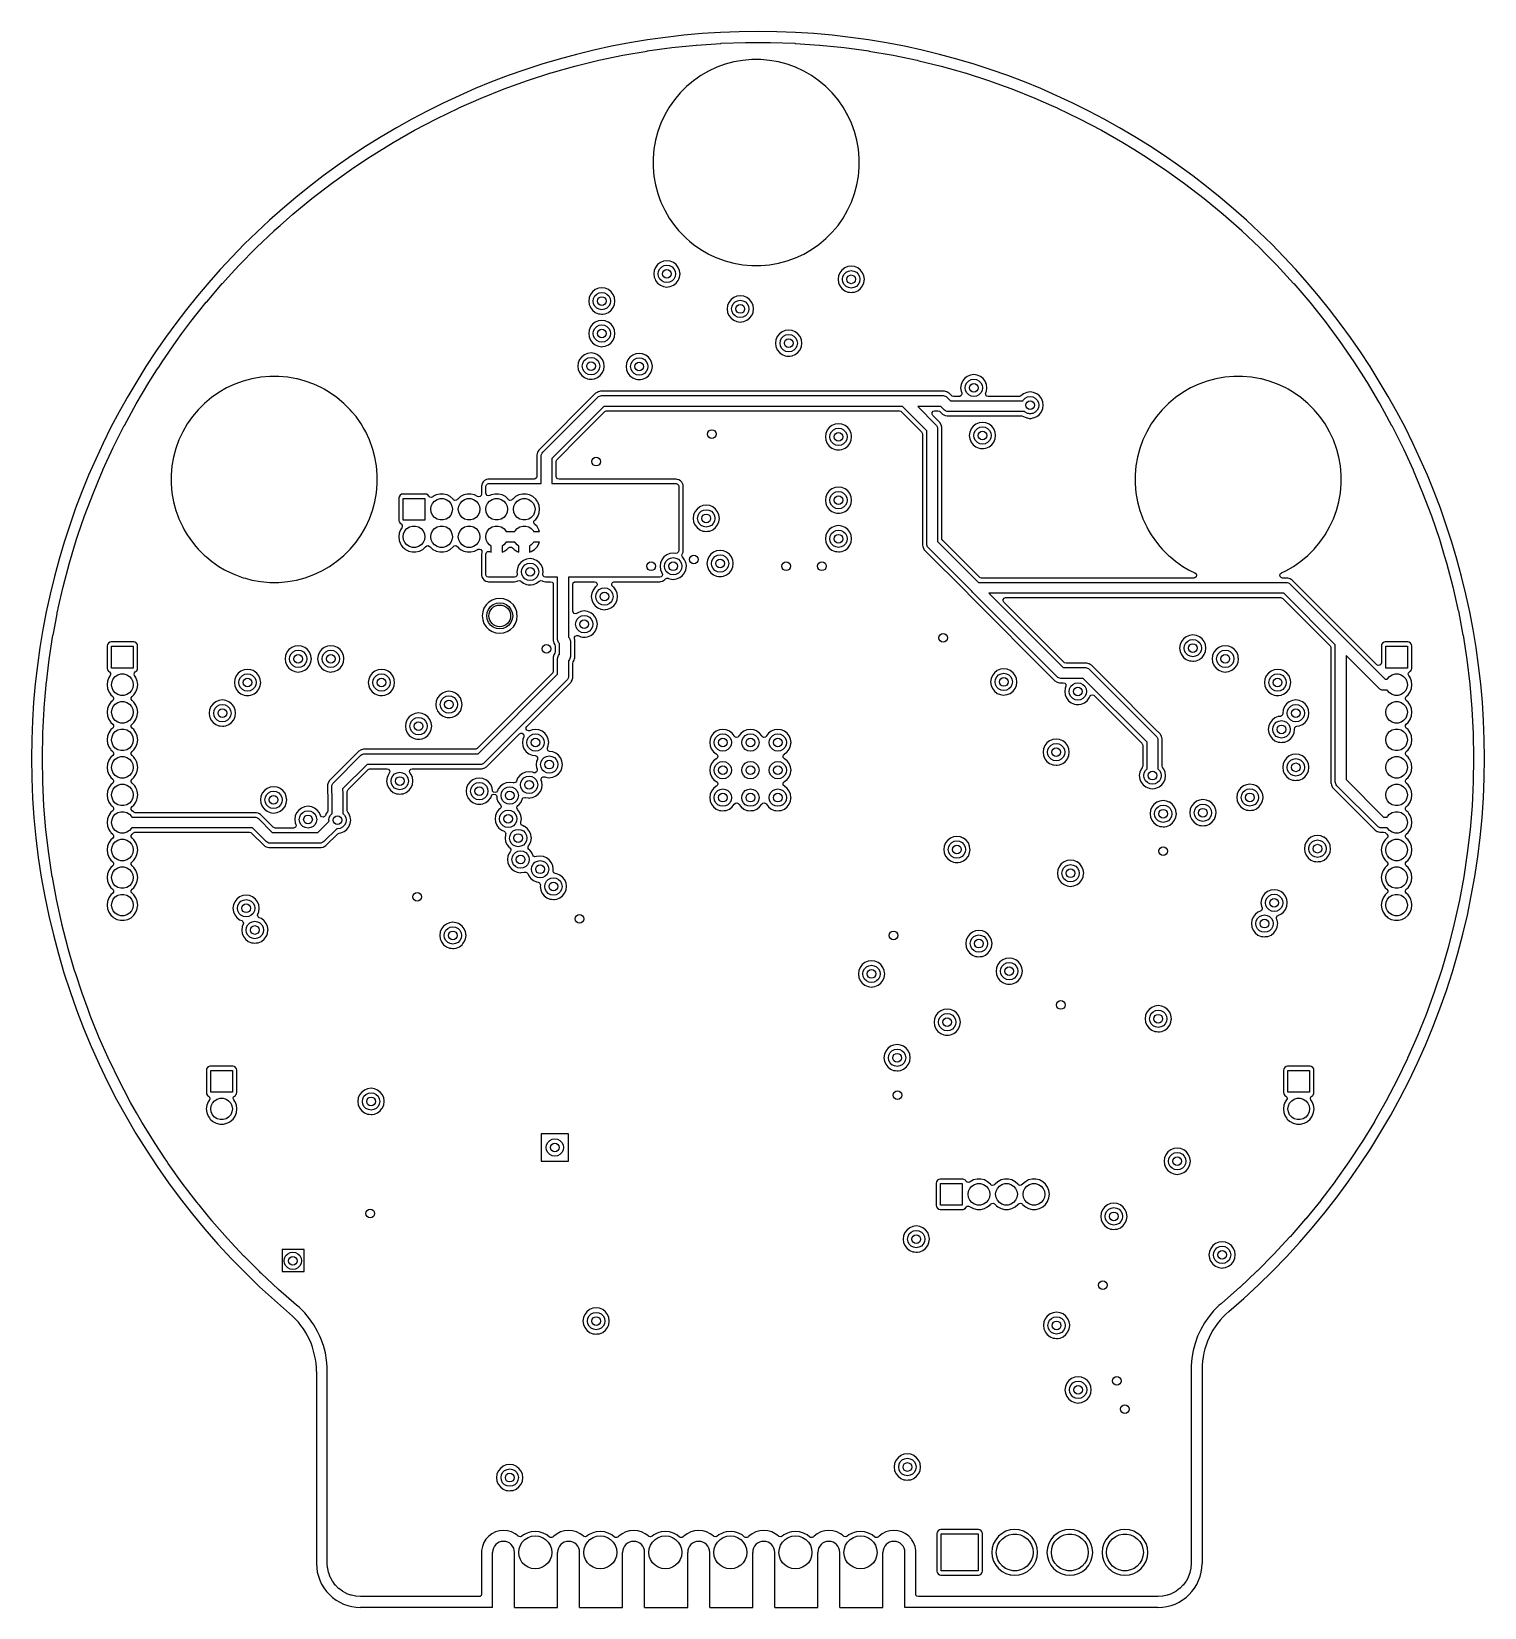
# Model space of a CAD drawing. Extents: x 116 to 183, y -110.2 to -37.6.
import ezdxf

# ---------------------------------------------------------------- set-up
doc = ezdxf.new("R2010")
doc.units = 0
doc.layers.add('BLACK', color=7, linetype='CONTINUOUS')

msp = doc.modelspace()

# ---------------------------------------------------------------- linework, layer by layer
at = {"layer": 'BLACK', "linetype": 'CONTINUOUS'}
for p, q in [((143.224337, -38.667515), (144.34244, -38.472572)), ((144.34244, -38.472572), (144.346555, -38.471927)), ((144.346555, -38.471927), (145.470788, -38.315686)), ((145.470788, -38.315686), (145.474919, -38.315185)), ((145.474919, -38.315185), (146.60382, -38.197845)), ((146.60382, -38.197845), (146.608052, -38.197479)), ((146.608052, -38.197479), (147.740315, -38.119176)), ((147.740315, -38.119176), (147.744527, -38.118958)), ((147.744527, -38.118958), (148.878766, -38.079785)), ((148.878766, -38.079785), (148.883046, -38.079712)), ((148.883046, -38.079712), (150.017958, -38.079712)), ((150.017958, -38.079712), (150.022237, -38.079785)), ((150.022237, -38.079785), (151.156473, -38.118958)), ((151.156473, -38.118958), (151.160691, -38.119176)), ((151.160691, -38.119176), (152.292946, -38.197479)), ((152.292946, -38.197479), (152.297188, -38.197846)), ((152.297188, -38.197846), (153.426077, -38.315184)), ((153.426077, -38.315184), (153.430222, -38.315687)), ((153.430222, -38.315687), (154.55444, -38.471926)), ((154.55444, -38.471926), (154.558571, -38.472574)), ((154.558571, -38.472574), (155.676655, -38.667513)), ((139.907385, -39.484843), (140.999312, -39.175361)), ((140.999312, -39.175361), (141.003387, -39.174282)), ((141.003387, -39.174282), (142.105368, -38.902668)), ((142.105368, -38.902668), (142.109517, -38.901721)), ((142.109517, -38.901721), (143.220186, -38.668312)), ((143.220186, -38.668312), (143.224337, -38.667515)), ((147.547556, -39.225184), (147.17163, -39.40048)), ((147.937386, -39.083297), (147.547556, -39.225184)), ((148.338056, -38.975939), (147.937386, -39.083297)), ((148.338073, -38.975935), (148.338056, -38.975939)), ((148.746578, -38.903904), (148.338073, -38.975935)), ((148.746582, -38.903904), (148.746578, -38.903904)), ((149.159825, -38.86775), (148.746582, -38.903904)), ((149.159829, -38.86775), (149.159825, -38.86775)), ((149.574651, -38.86775), (149.159829, -38.86775)), ((149.574654, -38.86775), (149.574651, -38.86775)), ((149.987899, -38.903904), (149.574654, -38.86775)), ((150.396406, -38.975935), (149.987899, -38.903904)), ((150.39641, -38.975935), (150.396406, -38.975935)), ((150.396416, -38.975937), (150.39641, -38.975935)), ((150.396426, -38.975939), (150.396416, -38.975937)), ((150.797093, -39.083297), (150.396423, -38.975939)), ((150.396423, -38.975939), (150.396426, -38.975939)), ((150.797103, -39.0833), (150.797093, -39.083297)), ((150.797104, -39.083301), (150.797103, -39.0833)), ((151.18691, -39.225179), (150.797104, -39.083301)), ((151.186912, -39.22518), (151.18691, -39.225179)), ((151.186923, -39.225184), (151.186912, -39.22518)), ((151.562849, -39.40048), (151.186923, -39.225184)), ((155.676655, -38.667513), (155.680828, -38.668315)), ((155.680828, -38.668315), (156.791474, -38.901719)), ((156.791474, -38.901719), (156.795647, -38.902671)), ((156.795647, -38.902671), (156.867491, -38.920379)), ((156.867491, -38.920379), (157.897601, -39.174278)), ((157.897601, -39.174278), (157.901706, -39.175365)), ((157.901706, -39.175365), (158.658014, -39.389724)), ((137.750722, -40.218506), (138.818726, -39.834417)), ((138.818726, -39.834417), (138.822658, -39.833079)), ((138.822658, -39.833079), (139.903304, -39.486076)), ((139.903304, -39.486076), (139.907385, -39.484843)), ((146.472562, -39.845834), (146.154788, -40.112479)), ((146.812348, -39.607913), (146.472562, -39.845834)), ((146.812374, -39.607897), (146.812348, -39.607913)), ((147.171606, -39.400493), (146.812374, -39.607897)), ((147.17163, -39.40048), (147.171606, -39.400493)), ((151.562873, -39.400493), (151.562849, -39.40048)), ((151.708967, -39.484841), (151.562873, -39.400493)), ((151.922114, -39.607902), (151.708967, -39.484841)), ((151.92212, -39.607906), (151.922114, -39.607902)), ((151.922131, -39.607913), (151.92212, -39.607906)), ((152.261917, -39.845834), (151.922131, -39.607913)), ((152.579691, -40.112479), (152.261917, -39.845834)), ((158.658014, -39.389724), (158.993609, -39.484841)), ((158.993609, -39.484841), (158.997707, -39.486079)), ((158.997707, -39.486079), (160.078328, -39.833073)), ((160.078328, -39.833073), (160.082294, -39.834423)), ((160.082294, -39.834423), (160.855455, -40.112477)), ((135.649812, -41.099213), (136.688767, -40.642359)), ((136.688767, -40.642359), (136.692641, -40.640735)), ((136.692641, -40.640735), (137.746746, -40.220013)), ((137.746746, -40.220013), (137.750722, -40.218506)), ((145.861469, -40.405798), (145.594824, -40.723572)), ((146.154788, -40.112479), (145.861469, -40.405798)), ((152.87301, -40.405798), (152.579691, -40.112479)), ((153.139655, -40.723572), (152.87301, -40.405798)), ((160.855455, -40.112477), (161.150267, -40.218501)), ((161.150267, -40.218501), (161.15427, -40.220019)), ((161.15427, -40.220019), (162.208341, -40.640726)), ((162.208341, -40.640726), (162.212257, -40.642368)), ((162.212257, -40.642368), (162.989254, -40.984033)), ((134.623431, -41.593411), (135.645957, -41.100989)), ((135.645957, -41.100989), (135.649812, -41.099213)), ((145.356887, -41.063384), (145.149483, -41.422616)), ((145.356903, -41.063358), (145.356887, -41.063384)), ((145.594824, -40.723572), (145.356903, -41.063358)), ((153.377576, -41.063358), (153.139655, -40.723572)), ((153.37758, -41.063365), (153.377576, -41.063358)), ((153.377588, -41.063376), (153.37758, -41.063365)), ((153.538356, -41.341833), (153.377588, -41.063376)), ((153.584996, -41.422616), (153.538356, -41.341833)), ((162.989254, -40.984033), (163.251174, -41.099206)), ((163.251174, -41.099206), (163.255063, -41.100997)), ((163.255063, -41.100997), (164.277559, -41.593405)), ((132.624793, -42.686619), (133.610967, -42.124792)), ((133.610967, -42.124792), (133.614643, -42.122781)), ((133.614643, -42.122781), (134.619632, -41.595321)), ((134.619632, -41.595321), (134.623431, -41.593411)), ((144.974174, -41.798566), (144.832287, -42.188396)), ((145.14947, -41.42264), (144.974174, -41.798566)), ((145.149483, -41.422616), (145.14947, -41.42264)), ((153.585009, -41.42264), (153.584996, -41.422616)), ((153.760305, -41.798566), (153.585009, -41.42264)), ((153.760306, -41.798571), (153.760305, -41.798566)), ((153.760311, -41.79858), (153.760306, -41.798571)), ((153.902189, -42.188386), (153.760311, -41.79858)), ((164.277559, -41.593405), (164.281383, -41.595328)), ((164.281383, -41.595328), (165.286336, -42.122768)), ((165.286336, -42.122768), (165.290061, -42.124806)), ((165.290061, -42.124806), (166.276184, -42.686604)), ((131.655029, -43.284267), (132.621191, -42.688754)), ((132.621191, -42.688754), (132.624793, -42.686619)), ((144.724925, -42.589083), (144.652894, -42.997588)), ((144.724929, -42.589066), (144.724925, -42.589083)), ((144.832287, -42.188396), (144.724929, -42.589066)), ((154.009553, -42.589074), (153.902189, -42.188386)), ((154.081586, -42.997595), (154.009553, -42.589074)), ((166.276184, -42.686604), (166.279837, -42.68877)), ((166.279837, -42.68877), (166.780865, -42.997588)), ((130.706379, -43.915089), (131.464586, -43.410835)), ((131.464586, -43.410835), (131.651465, -43.286549)), ((131.651465, -43.286549), (131.655029, -43.284267)), ((144.652894, -42.997592), (144.61674, -43.410835)), ((144.61674, -43.410835), (144.61674, -43.825664)), ((144.652894, -42.997588), (144.652894, -42.997592)), ((154.11774, -43.410839), (154.081586, -42.997595)), ((154.11774, -43.825661), (154.11774, -43.410839)), ((166.780865, -42.997588), (167.245953, -43.284254)), ((167.245953, -43.284254), (167.249558, -43.286562)), ((167.249558, -43.286562), (168.194597, -43.915071)), ((129.780136, -44.578233), (130.70295, -43.917456)), ((130.70295, -43.917456), (130.706379, -43.915089)), ((144.61674, -43.825664), (144.652894, -44.238907)), ((144.652894, -44.238907), (144.652894, -44.238911)), ((144.652894, -44.238911), (144.724925, -44.647416)), ((154.009553, -44.647426), (154.081586, -44.238905)), ((154.081586, -44.238905), (154.11774, -43.825661)), ((168.194597, -43.915071), (168.19808, -43.917475)), ((168.19808, -43.917475), (169.120836, -44.578211)), ((128.877333, -45.272952), (129.776759, -44.58074)), ((129.776759, -44.58074), (129.780136, -44.578233)), ((144.724925, -44.647416), (144.724929, -44.647433)), ((144.724929, -44.647433), (144.832287, -45.048103)), ((144.832287, -45.048103), (144.83229, -45.048113)), ((144.83229, -45.048113), (144.832291, -45.048114)), ((144.832291, -45.048114), (144.913946, -45.27246)), ((153.760311, -45.43792), (153.902189, -45.048114)), ((153.902189, -45.048114), (154.009553, -44.647426)), ((169.120836, -44.578211), (169.124273, -44.580763)), ((169.124273, -44.580763), (170.023654, -45.27294)), ((127.999001, -45.998455), (128.874016, -45.275597)), ((128.874016, -45.275597), (128.877333, -45.272952)), ((144.913946, -45.27246), (144.974174, -45.437933)), ((144.974174, -45.437933), (145.14947, -45.813859)), ((153.585009, -45.813859), (153.760305, -45.437933)), ((153.760305, -45.437932), (153.760311, -45.43792)), ((153.760305, -45.437933), (153.760305, -45.437932)), ((170.023654, -45.27294), (170.027001, -45.275609)), ((170.027001, -45.275609), (170.901973, -45.998432)), ((127.418175, -46.512927), (127.995807, -46.00119)), ((127.995807, -46.00119), (127.999001, -45.998455)), ((145.14947, -45.813859), (145.14948, -45.813877)), ((145.14948, -45.813877), (145.356892, -46.173124)), ((145.356892, -46.173124), (145.356896, -46.17313)), ((145.356896, -46.17313), (145.356903, -46.173141)), ((145.356903, -46.173141), (145.594824, -46.512927)), ((153.139656, -46.512926), (153.377588, -46.173124)), ((153.377588, -46.173124), (153.585, -45.813877)), ((153.585, -45.813877), (153.585004, -45.813867)), ((153.585004, -45.813867), (153.585009, -45.813859)), ((170.901973, -45.998432), (170.905225, -46.001215)), ((170.905225, -46.001215), (171.754688, -46.753774)), ((126.320103, -47.538168), (127.143167, -46.75666)), ((127.143167, -46.75666), (127.146315, -46.753774)), ((127.146315, -46.753774), (127.418175, -46.512927)), ((145.594824, -46.512927), (145.787554, -46.742613)), ((145.787554, -46.742613), (145.861467, -46.830699)), ((145.861467, -46.830699), (146.154791, -47.124023)), ((146.154791, -47.124023), (146.286918, -47.234891)), ((152.261916, -47.390666), (152.579689, -47.124023)), ((152.579689, -47.124023), (152.873013, -46.830699)), ((152.873013, -46.830699), (153.139656, -46.512926)), ((171.754688, -46.753774), (171.757843, -46.756667)), ((171.757843, -46.756667), (172.580865, -47.538135)), ((125.521515, -48.350558), (126.317119, -47.541101)), ((126.317119, -47.541101), (126.320103, -47.538168)), ((146.286918, -47.234891), (146.472562, -47.390665)), ((146.472562, -47.390665), (146.812348, -47.628586)), ((146.812348, -47.628586), (146.812355, -47.62859)), ((146.812355, -47.62859), (146.812366, -47.628598)), ((146.812366, -47.628598), (147.149046, -47.822981)), ((147.149046, -47.822981), (147.171606, -47.836006)), ((147.171606, -47.836006), (147.17163, -47.836019)), ((147.17163, -47.836019), (147.547556, -48.011315)), ((151.186923, -48.011315), (151.562849, -47.836019)), ((151.562849, -47.836019), (151.562857, -47.836014)), ((151.562857, -47.836014), (151.562867, -47.83601)), ((151.562867, -47.83601), (151.922114, -47.628598)), ((151.922114, -47.628598), (152.261916, -47.390666)), ((172.580865, -47.538135), (172.583912, -47.54113)), ((172.583912, -47.54113), (172.873754, -47.836019)), ((172.873754, -47.836019), (173.379461, -48.350531)), ((125.155046, -48.749998), (125.518621, -48.353607)), ((125.518621, -48.353607), (125.521515, -48.350558)), ((144.664955, -48.593239), (144.644318, -48.749998)), ((144.664956, -48.593237), (144.664955, -48.593239)), ((144.725463, -48.44716), (144.664956, -48.593237)), ((144.821718, -48.321718), (144.725463, -48.44716)), ((144.94716, -48.225463), (144.821718, -48.321718)), ((144.85, -48.75), (144.869577, -48.626393)), ((144.869577, -48.626393), (144.926393, -48.514886)), ((144.926393, -48.514886), (145.014886, -48.426393)), ((145.093237, -48.164956), (144.94716, -48.225463)), ((145.014886, -48.426393), (145.126393, -48.369577)), ((145.093239, -48.164955), (145.093237, -48.164956)), ((145.249999, -48.144318), (145.093239, -48.164955)), ((145.126393, -48.369577), (145.25, -48.35)), ((145.250001, -48.144318), (145.249999, -48.144318)), ((145.25, -48.35), (145.373607, -48.369577)), ((145.40676, -48.164955), (145.250001, -48.144318)), ((145.373607, -48.369577), (145.485114, -48.426393)), ((145.406762, -48.164956), (145.40676, -48.164955)), ((145.552841, -48.225464), (145.406762, -48.164956)), ((145.485114, -48.426393), (145.573607, -48.514886)), ((145.678282, -48.321718), (145.552841, -48.225464)), ((145.573607, -48.514886), (145.630423, -48.626393)), ((145.630423, -48.626393), (145.65, -48.75)), ((145.774536, -48.447159), (145.678282, -48.321718)), ((145.835044, -48.593238), (145.774536, -48.447159)), ((145.835044, -48.593239), (145.835044, -48.593238)), ((145.848725, -48.697159), (145.835044, -48.593239)), ((147.547556, -48.011315), (147.547561, -48.011316)), ((147.547561, -48.011316), (147.54757, -48.011321)), ((147.54757, -48.011321), (147.937376, -48.153199)), ((147.937376, -48.153199), (147.937382, -48.1532)), ((147.937382, -48.1532), (147.937386, -48.153202)), ((147.937386, -48.153202), (148.0465, -48.182438)), ((148.0465, -48.182438), (148.338064, -48.260563)), ((148.338064, -48.260563), (148.746585, -48.332596)), ((148.746585, -48.332596), (149.159827, -48.368749)), ((149.159827, -48.368749), (149.159828, -48.36875)), ((149.159828, -48.36875), (149.159829, -48.36875)), ((149.159829, -48.36875), (149.574652, -48.36875)), ((149.574652, -48.368749), (149.987895, -48.332596)), ((149.574652, -48.36875), (149.574652, -48.368749)), ((149.987895, -48.332596), (150.396416, -48.260563)), ((150.396416, -48.260563), (150.797104, -48.153199)), ((150.797104, -48.153199), (151.18691, -48.011321)), ((151.18691, -48.011321), (151.186923, -48.011315)), ((153.321718, -48.571718), (153.225463, -48.69716)), ((153.44716, -48.475463), (153.321718, -48.571718)), ((153.426393, -48.764886), (153.514886, -48.676393)), ((153.593237, -48.414956), (153.44716, -48.475463)), ((153.514886, -48.676393), (153.626393, -48.619577)), ((153.593239, -48.414955), (153.593237, -48.414956)), ((153.749999, -48.394318), (153.593239, -48.414955)), ((153.626393, -48.619577), (153.75, -48.6)), ((153.750001, -48.394318), (153.749999, -48.394318)), ((153.75, -48.6), (153.873607, -48.619577)), ((153.90676, -48.414955), (153.750001, -48.394318)), ((153.873607, -48.619577), (153.985114, -48.676393)), ((153.906762, -48.414956), (153.90676, -48.414955)), ((154.052841, -48.475464), (153.906762, -48.414956)), ((153.985114, -48.676393), (154.073607, -48.764886)), ((154.178282, -48.571718), (154.052841, -48.475464)), ((154.274536, -48.697159), (154.178282, -48.571718)), ((173.379461, -48.350531), (173.382408, -48.353635)), ((173.382408, -48.353635), (174.149527, -49.189994)), ((124.05836, -49.999998), (124.748656, -49.193175)), ((124.748656, -49.193175), (124.751456, -49.190016)), ((124.751456, -49.190016), (125.155046, -48.749998)), ((142.249999, -49.394318), (142.093239, -49.414955)), ((142.250001, -49.394318), (142.249999, -49.394318)), ((142.40676, -49.414955), (142.250001, -49.394318)), ((144.644318, -48.749998), (144.644318, -48.750001)), ((144.644318, -48.750001), (144.664955, -48.90676)), ((144.664955, -48.90676), (144.664956, -48.906762)), ((144.664956, -48.906762), (144.703576, -49)), ((144.703576, -49), (144.725464, -49.052841)), ((144.725464, -49.052841), (144.821718, -49.178282)), ((144.821718, -49.178282), (144.947159, -49.274536)), ((144.869577, -48.873607), (144.85, -48.75)), ((144.926393, -48.985114), (144.869577, -48.873607)), ((145.014886, -49.073607), (144.926393, -48.985114)), ((144.947159, -49.274536), (145.093238, -49.335044)), ((145.126393, -49.130423), (145.014886, -49.073607)), ((145.093238, -49.335044), (145.171619, -49.345363)), ((145.25, -49.15), (145.126393, -49.130423)), ((145.171619, -49.345363), (145.249999, -49.355682)), ((145.249999, -49.355682), (145.25, -49.355682)), ((145.373607, -49.130423), (145.25, -49.15)), ((145.25, -49.355682), (145.250001, -49.355682)), ((145.250001, -49.355682), (145.302254, -49.348802)), ((145.302254, -49.348802), (145.406762, -49.335044)), ((145.485114, -49.073607), (145.373607, -49.130423)), ((145.406762, -49.335044), (145.552841, -49.274536)), ((145.573607, -48.985114), (145.485114, -49.073607)), ((145.552841, -49.274536), (145.678282, -49.178282)), ((145.630423, -48.873607), (145.573607, -48.985114)), ((145.65, -48.75), (145.630423, -48.873607)), ((145.678282, -49.178282), (145.774536, -49.052841)), ((145.774536, -49.052841), (145.796424, -48.999998)), ((145.796424, -48.999998), (145.835044, -48.906762)), ((145.835044, -48.906762), (145.855682, -48.75)), ((145.855682, -48.75), (145.848725, -48.697159)), ((153.164955, -48.843239), (153.144318, -48.999998)), ((153.144318, -48.999998), (153.144318, -49.000001)), ((153.144318, -49.000001), (153.164955, -49.15676)), ((153.164956, -48.843237), (153.164955, -48.843239)), ((153.164955, -49.15676), (153.164956, -49.156762)), ((153.225463, -48.69716), (153.164956, -48.843237)), ((153.164956, -49.156762), (153.225464, -49.302841)), ((153.225464, -49.302841), (153.321718, -49.428282)), ((153.35, -49), (153.369577, -48.876393)), ((153.369577, -49.123607), (153.35, -49)), ((153.369577, -48.876393), (153.426393, -48.764886)), ((153.426393, -49.235114), (153.369577, -49.123607)), ((153.514886, -49.323607), (153.426393, -49.235114)), ((153.626393, -49.380423), (153.514886, -49.323607)), ((153.75, -49.4), (153.626393, -49.380423)), ((153.873607, -49.380423), (153.75, -49.4)), ((153.985114, -49.323607), (153.873607, -49.380423)), ((154.073607, -49.235114), (153.985114, -49.323607)), ((154.073607, -48.764886), (154.130423, -48.876393)), ((154.130423, -49.123607), (154.073607, -49.235114)), ((154.130423, -48.876393), (154.15, -49)), ((154.15, -49), (154.130423, -49.123607)), ((154.178282, -49.428282), (154.274536, -49.302841)), ((154.335044, -48.843238), (154.274536, -48.697159)), ((154.274536, -49.302841), (154.335044, -49.156762)), ((154.355682, -49), (154.335044, -48.843238)), ((154.335044, -49.156762), (154.355682, -49)), ((174.149527, -49.189994), (174.152366, -49.193198)), ((174.152366, -49.193198), (174.890181, -50.05556)), ((123.300464, -50.946201), (124.008108, -50.058844)), ((124.008108, -50.058844), (124.010822, -50.05556)), ((124.010822, -50.05556), (124.058358, -50)), ((124.058358, -50), (124.05836, -49.999998)), ((141.664955, -49.843239), (141.644318, -49.999998)), ((141.644318, -49.999998), (141.644318, -50.000001)), ((141.644318, -50.000001), (141.664955, -50.15676)), ((141.664956, -49.843237), (141.664955, -49.843239)), ((141.725463, -49.69716), (141.664956, -49.843237)), ((141.821718, -49.571718), (141.725463, -49.69716)), ((141.94716, -49.475463), (141.821718, -49.571718)), ((141.85, -50), (141.869577, -49.876393)), ((141.869577, -50.123607), (141.85, -50)), ((141.869577, -49.876393), (141.926393, -49.764886)), ((141.926393, -50.235114), (141.869577, -50.123607)), ((141.926393, -49.764886), (142.014886, -49.676393)), ((142.093237, -49.414956), (141.94716, -49.475463)), ((142.014886, -49.676393), (142.126393, -49.619577)), ((142.093239, -49.414955), (142.093237, -49.414956)), ((142.126393, -49.619577), (142.25, -49.6)), ((142.25, -49.6), (142.373607, -49.619577)), ((142.373607, -49.619577), (142.485114, -49.676393)), ((142.406762, -49.414956), (142.40676, -49.414955)), ((142.552841, -49.475464), (142.406762, -49.414956)), ((142.485114, -49.676393), (142.573607, -49.764886)), ((142.678282, -49.571718), (142.552841, -49.475464)), ((142.573607, -49.764886), (142.630423, -49.876393)), ((142.630423, -50.123607), (142.573607, -50.235114)), ((142.630423, -49.876393), (142.65, -50)), ((142.65, -50), (142.630423, -50.123607)), ((142.774536, -49.697159), (142.678282, -49.571718)), ((142.835044, -49.843238), (142.774536, -49.697159)), ((142.855682, -50), (142.835044, -49.843238)), ((142.835044, -50.156762), (142.855682, -50)), ((148.110463, -50.06216), (148.049956, -50.208237)), ((148.206718, -49.936718), (148.110463, -50.06216)), ((148.33216, -49.840463), (148.206718, -49.936718)), ((148.254577, -50.241393), (148.311393, -50.129886)), ((148.311393, -50.129886), (148.399886, -50.041393)), ((148.478237, -49.779956), (148.33216, -49.840463)), ((148.399886, -50.041393), (148.511393, -49.984577)), ((148.478239, -49.779955), (148.478237, -49.779956)), ((148.634999, -49.759318), (148.478239, -49.779955)), ((148.511393, -49.984577), (148.635, -49.965)), ((148.635001, -49.759318), (148.634999, -49.759318)), ((148.635, -49.965), (148.758607, -49.984577)), ((148.79176, -49.779955), (148.635001, -49.759318)), ((148.758607, -49.984577), (148.870114, -50.041393)), ((148.791762, -49.779956), (148.79176, -49.779955)), ((148.937841, -49.840464), (148.791762, -49.779956)), ((148.870114, -50.041393), (148.958607, -50.129886)), ((149.063282, -49.936718), (148.937841, -49.840464)), ((148.958607, -50.129886), (149.015423, -50.241393)), ((149.159536, -50.062159), (149.063282, -49.936718)), ((149.220044, -50.208238), (149.159536, -50.062159)), ((153.321718, -49.428282), (153.447159, -49.524536)), ((153.447159, -49.524536), (153.593238, -49.585044)), ((153.593238, -49.585044), (153.671619, -49.595363)), ((153.671619, -49.595363), (153.749999, -49.605682)), ((153.749999, -49.605682), (153.75, -49.605682)), ((153.75, -49.605682), (153.750001, -49.605682)), ((153.750001, -49.605682), (153.802254, -49.598802)), ((153.802254, -49.598802), (153.906762, -49.585044)), ((153.906762, -49.585044), (154.052841, -49.524536)), ((154.052841, -49.524536), (154.178282, -49.428282)), ((174.890181, -50.05556), (174.892907, -50.05886)), ((174.892907, -50.05886), (175.600511, -50.946166)), ((141.664955, -50.15676), (141.664956, -50.156762)), ((141.664956, -50.156762), (141.707477, -50.259418)), ((141.707477, -50.259418), (141.725464, -50.302841)), ((141.725464, -50.302841), (141.821718, -50.428282)), ((141.821718, -50.428282), (141.947159, -50.524536)), ((142.014886, -50.323607), (141.926393, -50.235114)), ((141.947159, -50.524536), (142.093238, -50.585044)), ((142.126393, -50.380423), (142.014886, -50.323607)), ((142.093238, -50.585044), (142.171619, -50.595363)), ((142.25, -50.4), (142.126393, -50.380423)), ((142.171619, -50.595363), (142.249999, -50.605682)), ((142.249999, -50.605682), (142.25, -50.605682)), ((142.373607, -50.380423), (142.25, -50.4)), ((142.25, -50.605682), (142.250001, -50.605682)), ((142.250001, -50.605682), (142.302254, -50.598802)), ((142.302254, -50.598802), (142.406762, -50.585044)), ((142.485114, -50.323607), (142.373607, -50.380423)), ((142.406762, -50.585044), (142.552841, -50.524536)), ((142.573607, -50.235114), (142.485114, -50.323607)), ((142.552841, -50.524536), (142.678282, -50.428282)), ((142.678282, -50.428282), (142.726841, -50.364998)), ((142.726841, -50.364998), (142.774536, -50.302841)), ((142.774536, -50.302841), (142.835044, -50.156762)), ((148.049955, -50.208239), (148.029318, -50.364998)), ((148.029318, -50.364998), (148.029318, -50.365001)), ((148.029318, -50.365001), (148.049955, -50.52176)), ((148.049956, -50.208237), (148.049955, -50.208239)), ((148.049955, -50.52176), (148.049956, -50.521762)), ((148.049956, -50.521762), (148.110464, -50.667841)), ((148.110464, -50.667841), (148.206718, -50.793282)), ((148.206718, -50.793282), (148.332159, -50.889536)), ((148.235, -50.365), (148.254577, -50.241393)), ((148.254577, -50.488607), (148.235, -50.365)), ((148.311393, -50.600114), (148.254577, -50.488607)), ((148.399886, -50.688607), (148.311393, -50.600114)), ((148.511393, -50.745423), (148.399886, -50.688607)), ((148.635, -50.765), (148.511393, -50.745423)), ((148.758607, -50.745423), (148.635, -50.765)), ((148.870114, -50.688607), (148.758607, -50.745423)), ((148.958607, -50.600114), (148.870114, -50.688607)), ((148.937841, -50.889536), (149.063282, -50.793282)), ((149.015423, -50.488607), (148.958607, -50.600114)), ((149.015423, -50.241393), (149.035, -50.365)), ((149.035, -50.365), (149.015423, -50.488607)), ((149.063282, -50.793282), (149.159536, -50.667841)), ((149.159536, -50.667841), (149.220044, -50.521762)), ((149.240682, -50.365), (149.220044, -50.208238)), ((149.220044, -50.521762), (149.240682, -50.365)), ((122.621319, -51.86077), (122.889187, -51.499998)), ((122.889187, -51.499998), (123.297908, -50.949523)), ((123.297908, -50.949523), (123.300464, -50.946201)), ((141.664955, -51.343239), (141.644318, -51.499998)), ((141.644318, -51.499998), (141.644318, -51.500001)), ((141.644318, -51.500001), (141.664955, -51.65676)), ((141.664956, -51.343237), (141.664955, -51.343239)), ((141.725463, -51.19716), (141.664956, -51.343237)), ((141.821718, -51.071718), (141.725463, -51.19716)), ((141.94716, -50.975463), (141.821718, -51.071718)), ((141.85, -51.5), (141.869577, -51.376393)), ((141.869577, -51.623607), (141.85, -51.5)), ((141.869577, -51.376393), (141.926393, -51.264886)), ((141.926393, -51.264886), (142.014886, -51.176393)), ((142.093237, -50.914956), (141.94716, -50.975463)), ((142.014886, -51.176393), (142.126393, -51.119577)), ((142.093239, -50.914955), (142.093237, -50.914956)), ((142.249999, -50.894318), (142.093239, -50.914955)), ((142.126393, -51.119577), (142.25, -51.1)), ((142.250001, -50.894318), (142.249999, -50.894318)), ((142.25, -51.1), (142.373607, -51.119577)), ((142.40676, -50.914955), (142.250001, -50.894318)), ((142.373607, -51.119577), (142.485114, -51.176393)), ((142.406762, -50.914956), (142.40676, -50.914955)), ((142.541296, -50.970682), (142.406762, -50.914956)), ((142.485114, -51.176393), (142.573607, -51.264886)), ((142.552841, -50.975464), (142.541296, -50.970682)), ((142.678282, -51.071718), (142.552841, -50.975464)), ((142.573607, -51.264886), (142.630423, -51.376393)), ((142.630423, -51.376393), (142.65, -51.5)), ((142.65, -51.5), (142.630423, -51.623607)), ((142.774536, -51.197159), (142.678282, -51.071718)), ((142.835044, -51.343238), (142.774536, -51.197159)), ((142.855682, -51.5), (142.835044, -51.343238)), ((142.835044, -51.656762), (142.855682, -51.5)), ((148.332159, -50.889536), (148.478238, -50.950044)), ((148.478238, -50.950044), (148.556619, -50.960363)), ((148.556619, -50.960363), (148.634999, -50.970682)), ((148.634999, -50.970682), (148.635, -50.970682)), ((148.635, -50.970682), (148.635001, -50.970682)), ((148.635001, -50.970682), (148.687254, -50.963802)), ((148.687254, -50.963802), (148.791762, -50.950044)), ((148.791762, -50.950044), (148.937841, -50.889536)), ((150.436718, -51.514718), (150.340463, -51.64016)), ((150.56216, -51.418463), (150.436718, -51.514718)), ((150.708237, -51.357956), (150.56216, -51.418463)), ((150.629886, -51.619393), (150.741393, -51.562577)), ((150.708239, -51.357955), (150.708237, -51.357956)), ((150.864999, -51.337318), (150.708239, -51.357955)), ((150.741393, -51.562577), (150.865, -51.543)), ((150.865001, -51.337318), (150.864999, -51.337318)), ((150.865, -51.543), (150.988607, -51.562577)), ((151.02176, -51.357955), (150.865001, -51.337318)), ((150.988607, -51.562577), (151.100114, -51.619393)), ((151.021762, -51.357956), (151.02176, -51.357955)), ((151.167841, -51.418464), (151.021762, -51.357956)), ((151.293282, -51.514718), (151.167841, -51.418464)), ((151.389536, -51.640159), (151.293282, -51.514718)), ((175.600511, -50.946166), (175.603122, -50.949559)), ((175.603122, -50.949559), (176.279668, -51.860749)), ((121.974127, -52.798261), (122.618857, -51.864208)), ((122.618857, -51.864208), (122.621319, -51.86077)), ((141.664955, -51.65676), (141.664956, -51.656762)), ((141.664956, -51.656762), (141.725464, -51.802841)), ((141.725464, -51.802841), (141.821718, -51.928282)), ((141.821718, -51.928282), (141.947159, -52.024536)), ((141.926393, -51.735114), (141.869577, -51.623607)), ((142.014886, -51.823607), (141.926393, -51.735114)), ((141.947159, -52.024536), (142.093238, -52.085044)), ((142.126393, -51.880423), (142.014886, -51.823607)), ((142.093238, -52.085044), (142.171619, -52.095363)), ((142.25, -51.9), (142.126393, -51.880423)), ((142.171619, -52.095363), (142.249999, -52.105682)), ((142.249999, -52.105682), (142.25, -52.105682)), ((142.373607, -51.880423), (142.25, -51.9)), ((142.25, -52.105682), (142.250001, -52.105682)), ((142.250001, -52.105682), (142.302254, -52.098802)), ((142.302254, -52.098802), (142.406762, -52.085044)), ((142.485114, -51.823607), (142.373607, -51.880423)), ((142.406762, -52.085044), (142.552841, -52.024536)), ((142.573607, -51.735114), (142.485114, -51.823607)), ((142.552841, -52.024536), (142.659104, -51.942998)), ((142.630423, -51.623607), (142.573607, -51.735114)), ((142.659104, -51.942998), (142.678282, -51.928282)), ((142.678282, -51.928282), (142.774536, -51.802841)), ((142.774536, -51.802841), (142.835044, -51.656762)), ((150.279955, -51.786239), (150.259318, -51.942998)), ((150.259318, -51.942998), (150.259318, -51.943001)), ((150.259318, -51.943001), (150.279955, -52.09976)), ((150.279956, -51.786237), (150.279955, -51.786239)), ((150.279955, -52.09976), (150.279956, -52.099762)), ((150.340463, -51.64016), (150.279956, -51.786237)), ((150.279956, -52.099762), (150.289284, -52.122283)), ((150.289284, -52.122283), (150.340464, -52.245841)), ((150.340464, -52.245841), (150.436718, -52.371282)), ((150.465, -51.943), (150.484577, -51.819393)), ((150.484577, -52.066607), (150.465, -51.943)), ((150.484577, -51.819393), (150.541393, -51.707886)), ((150.541393, -52.178114), (150.484577, -52.066607)), ((150.541393, -51.707886), (150.629886, -51.619393)), ((150.629886, -52.266607), (150.541393, -52.178114)), ((150.741393, -52.323423), (150.629886, -52.266607)), ((151.100114, -52.266607), (150.988607, -52.323423)), ((151.100114, -51.619393), (151.188607, -51.707886)), ((151.188607, -52.178114), (151.100114, -52.266607)), ((151.188607, -51.707886), (151.245423, -51.819393)), ((151.245423, -52.066607), (151.188607, -52.178114)), ((151.245423, -51.819393), (151.265, -51.943)), ((151.265, -51.943), (151.245423, -52.066607)), ((151.293282, -52.371282), (151.389536, -52.245841)), ((151.450044, -51.786238), (151.389536, -51.640159)), ((151.389536, -52.245841), (151.450044, -52.099762)), ((151.45223, -51.802841), (151.450044, -51.786238)), ((151.450044, -52.099762), (151.470682, -51.943)), ((151.468744, -51.928282), (151.45223, -51.802841)), ((151.470682, -51.943), (151.468744, -51.928282)), ((176.279668, -51.860749), (176.28216, -51.864229)), ((176.28216, -51.864229), (176.926852, -52.798226)), ((121.732895, -53.17479), (121.84484, -52.999998)), ((121.84484, -52.999998), (121.971781, -52.80179)), ((121.971781, -52.80179), (121.974127, -52.798261)), ((141.164955, -52.843239), (141.144318, -52.999998)), ((141.144318, -52.999998), (141.144318, -53.000001)), ((141.144318, -53.000001), (141.164955, -53.15676)), ((141.164956, -52.843237), (141.164955, -52.843239)), ((141.225463, -52.69716), (141.164956, -52.843237)), ((141.321718, -52.571718), (141.225463, -52.69716)), ((141.44716, -52.475463), (141.321718, -52.571718)), ((141.35, -53), (141.369577, -52.876393)), ((141.369577, -53.123607), (141.35, -53)), ((141.369577, -52.876393), (141.426393, -52.764886)), ((141.426393, -52.764886), (141.514886, -52.676393)), ((141.593237, -52.414956), (141.44716, -52.475463)), ((141.514886, -52.676393), (141.626393, -52.619577)), ((141.593239, -52.414955), (141.593237, -52.414956)), ((141.749999, -52.394318), (141.593239, -52.414955)), ((141.626393, -52.619577), (141.75, -52.6)), ((141.750001, -52.394318), (141.749999, -52.394318)), ((141.75, -52.6), (141.873607, -52.619577)), ((141.90676, -52.414955), (141.750001, -52.394318)), ((141.873607, -52.619577), (141.985114, -52.676393)), ((141.906762, -52.414956), (141.90676, -52.414955)), ((142.033701, -52.467536), (141.906762, -52.414956)), ((141.985114, -52.676393), (142.073607, -52.764886)), ((142.052841, -52.475464), (142.033701, -52.467536)), ((142.178282, -52.571718), (142.052841, -52.475464)), ((142.073607, -52.764886), (142.130423, -52.876393)), ((142.130423, -52.876393), (142.15, -53)), ((142.15, -53), (142.130423, -53.123607)), ((142.274536, -52.697159), (142.178282, -52.571718)), ((142.335044, -52.843238), (142.274536, -52.697159)), ((142.355682, -53), (142.335044, -52.843238)), ((142.335044, -53.156762), (142.353309, -53.018028)), ((142.353309, -53.018028), (142.355682, -53)), ((143.389955, -52.861269), (143.369318, -53.018028)), ((143.369318, -53.018028), (143.369318, -53.018031)), ((143.369318, -53.018031), (143.389955, -53.17479)), ((143.389956, -52.861267), (143.389955, -52.861269)), ((143.450463, -52.71519), (143.389956, -52.861267)), ((143.546718, -52.589748), (143.450463, -52.71519)), ((143.67216, -52.493493), (143.546718, -52.589748)), ((143.575, -53.01803), (143.594577, -52.894423)), ((143.594577, -53.141637), (143.575, -53.01803)), ((143.594577, -52.894423), (143.651393, -52.782916)), ((143.651393, -52.782916), (143.739886, -52.694423)), ((143.818237, -52.432986), (143.67216, -52.493493)), ((143.739886, -52.694423), (143.851393, -52.637607)), ((143.818239, -52.432985), (143.818237, -52.432986)), ((143.974999, -52.412348), (143.818239, -52.432985)), ((143.851393, -52.637607), (143.975, -52.61803)), ((143.975001, -52.412348), (143.974999, -52.412348)), ((143.975, -52.61803), (144.098607, -52.637607)), ((144.13176, -52.432985), (143.975001, -52.412348)), ((144.098607, -52.637607), (144.210114, -52.694423)), ((144.131762, -52.432986), (144.13176, -52.432985)), ((144.23431, -52.475463), (144.131762, -52.432986)), ((144.210114, -52.694423), (144.298607, -52.782916)), ((144.277841, -52.493494), (144.23431, -52.475463)), ((144.403282, -52.589748), (144.277841, -52.493494)), ((144.298607, -52.782916), (144.355423, -52.894423)), ((144.355423, -52.894423), (144.375, -53.01803)), ((144.375, -53.01803), (144.355423, -53.141637)), ((144.499536, -52.715189), (144.403282, -52.589748)), ((144.560044, -52.861268), (144.499536, -52.715189)), ((144.560044, -52.861269), (144.560044, -52.861268)), ((144.578308, -53.000001), (144.560044, -52.861269)), ((144.560044, -53.174792), (144.580682, -53.01803)), ((144.580682, -53.01803), (144.578308, -53.000001)), ((150.436718, -52.371282), (150.562159, -52.467536)), ((150.562159, -52.467536), (150.708238, -52.528044)), ((150.708238, -52.528044), (150.786619, -52.538363)), ((150.865, -52.343), (150.741393, -52.323423)), ((150.786619, -52.538363), (150.864999, -52.548682)), ((150.864999, -52.548682), (150.865, -52.548682)), ((150.988607, -52.323423), (150.865, -52.343)), ((150.865, -52.548682), (150.865001, -52.548682)), ((150.865001, -52.548682), (150.917254, -52.541802)), ((150.917254, -52.541802), (151.021762, -52.528044)), ((151.021762, -52.528044), (151.167841, -52.467536)), ((151.167841, -52.467536), (151.293282, -52.371282)), ((176.926852, -52.798226), (176.929222, -52.80179)), ((176.929222, -52.80179), (177.541308, -53.757508)), ((120.778686, -54.737477), (121.357475, -53.761107)), ((121.357475, -53.761107), (121.359695, -53.757508)), ((121.359695, -53.757508), (121.518913, -53.508904)), ((121.518913, -53.508904), (121.732895, -53.17479)), ((125.712386, -53.688297), (125.322556, -53.830184)), ((126.113056, -53.580939), (125.712386, -53.688297)), ((126.113073, -53.580935), (126.113056, -53.580939)), ((126.521578, -53.508904), (126.113073, -53.580935)), ((126.521582, -53.508904), (126.521578, -53.508904)), ((126.934825, -53.47275), (126.521582, -53.508904)), ((126.934829, -53.47275), (126.934825, -53.47275)), ((127.349651, -53.47275), (126.934829, -53.47275)), ((127.349654, -53.47275), (127.349651, -53.47275)), ((127.762899, -53.508904), (127.349654, -53.47275)), ((128.171406, -53.580935), (127.762899, -53.508904)), ((128.17141, -53.580935), (128.171406, -53.580935)), ((128.171416, -53.580937), (128.17141, -53.580935)), ((128.213758, -53.592282), (128.171416, -53.580937)), ((128.572093, -53.688297), (128.213758, -53.592282)), ((128.572103, -53.6883), (128.572093, -53.688297)), ((128.572104, -53.688301), (128.572103, -53.6883)), ((128.96191, -53.830179), (128.572104, -53.688301)), ((141.164955, -53.15676), (141.164956, -53.156762)), ((141.164956, -53.156762), (141.225464, -53.302841)), ((141.225464, -53.302841), (141.321718, -53.428282)), ((141.321718, -53.428282), (141.447159, -53.524536)), ((141.426393, -53.235114), (141.369577, -53.123607)), ((141.514886, -53.323607), (141.426393, -53.235114)), ((141.447159, -53.524536), (141.593238, -53.585044)), ((141.626393, -53.380423), (141.514886, -53.323607)), ((141.593238, -53.585044), (141.671619, -53.595363)), ((141.75, -53.4), (141.626393, -53.380423)), ((141.671619, -53.595363), (141.749999, -53.605682)), ((141.749999, -53.605682), (141.75, -53.605682)), ((141.873607, -53.380423), (141.75, -53.4)), ((141.75, -53.605682), (141.750001, -53.605682)), ((141.750001, -53.605682), (141.802254, -53.598802)), ((141.802254, -53.598802), (141.906762, -53.585044)), ((141.985114, -53.323607), (141.873607, -53.380423)), ((141.906762, -53.585044), (142.052841, -53.524536)), ((142.073607, -53.235114), (141.985114, -53.323607)), ((142.052841, -53.524536), (142.178282, -53.428282)), ((142.130423, -53.123607), (142.073607, -53.235114)), ((142.178282, -53.428282), (142.274536, -53.302841)), ((142.274536, -53.302841), (142.335044, -53.156762)), ((143.389955, -53.17479), (143.389956, -53.174792)), ((143.389956, -53.174792), (143.450464, -53.320871)), ((143.450464, -53.320871), (143.546718, -53.446312)), ((143.546718, -53.446312), (143.672159, -53.542566)), ((143.651393, -53.253144), (143.594577, -53.141637)), ((143.739886, -53.341637), (143.651393, -53.253144)), ((143.672159, -53.542566), (143.818238, -53.603074)), ((143.851393, -53.398453), (143.739886, -53.341637)), ((143.818238, -53.603074), (143.896619, -53.613393)), ((143.975, -53.41803), (143.851393, -53.398453)), ((143.896619, -53.613393), (143.974999, -53.623712)), ((143.974999, -53.623712), (143.975, -53.623712)), ((144.098607, -53.398453), (143.975, -53.41803)), ((143.975, -53.623712), (143.975001, -53.623712)), ((143.975001, -53.623712), (144.027254, -53.616832)), ((144.027254, -53.616832), (144.131762, -53.603074)), ((144.210114, -53.341637), (144.098607, -53.398453)), ((144.131762, -53.603074), (144.277841, -53.542566)), ((144.298607, -53.253144), (144.210114, -53.341637)), ((144.277841, -53.542566), (144.403282, -53.446312)), ((144.355423, -53.141637), (144.298607, -53.253144)), ((144.403282, -53.446312), (144.499536, -53.320871)), ((144.499536, -53.320871), (144.560044, -53.174792)), ((158.875463, -53.69716), (158.814956, -53.843237)), ((158.971718, -53.571718), (158.875463, -53.69716)), ((159.09716, -53.475463), (158.971718, -53.571718)), ((159.019577, -53.876393), (159.076393, -53.764886)), ((159.076393, -53.764886), (159.164886, -53.676393)), ((159.243237, -53.414956), (159.09716, -53.475463)), ((159.164886, -53.676393), (159.276393, -53.619577)), ((159.243239, -53.414955), (159.243237, -53.414956)), ((159.399999, -53.394318), (159.243239, -53.414955)), ((159.276393, -53.619577), (159.4, -53.6)), ((159.400001, -53.394318), (159.399999, -53.394318)), ((159.4, -53.6), (159.523607, -53.619577)), ((159.55676, -53.414955), (159.400001, -53.394318)), ((159.523607, -53.619577), (159.635114, -53.676393)), ((159.556762, -53.414956), (159.55676, -53.414955)), ((159.702841, -53.475464), (159.556762, -53.414956)), ((159.635114, -53.676393), (159.723607, -53.764886)), ((159.828282, -53.571718), (159.702841, -53.475464)), ((159.723607, -53.764886), (159.780423, -53.876393)), ((159.924536, -53.697159), (159.828282, -53.571718)), ((159.985044, -53.843238), (159.924536, -53.697159)), ((170.162386, -53.688297), (169.772556, -53.830184)), ((170.563056, -53.580939), (170.162386, -53.688297)), ((170.563073, -53.580935), (170.563056, -53.580939)), ((170.971578, -53.508904), (170.563073, -53.580935)), ((170.971582, -53.508904), (170.971578, -53.508904)), ((171.384825, -53.47275), (170.971582, -53.508904)), ((171.384829, -53.47275), (171.384825, -53.47275)), ((171.799651, -53.47275), (171.384829, -53.47275)), ((171.799654, -53.47275), (171.799651, -53.47275)), ((172.212899, -53.508904), (171.799654, -53.47275)), ((172.621406, -53.580935), (172.212899, -53.508904)), ((172.62141, -53.580935), (172.621406, -53.580935)), ((172.621416, -53.580937), (172.62141, -53.580935)), ((172.663758, -53.592282), (172.621416, -53.580937)), ((173.022093, -53.688297), (172.663758, -53.592282)), ((173.022103, -53.6883), (173.022093, -53.688297)), ((173.022104, -53.688301), (173.022103, -53.6883)), ((173.41191, -53.830179), (173.022104, -53.688301)), ((177.541308, -53.757508), (177.543553, -53.761149)), ((177.543553, -53.761149), (178.066452, -54.643237)), ((124.247562, -54.450834), (123.929788, -54.717479)), ((124.587348, -54.212913), (124.247562, -54.450834)), ((124.587374, -54.212897), (124.587348, -54.212913)), ((124.946606, -54.005493), (124.587374, -54.212897)), ((124.94663, -54.00548), (124.946606, -54.005493)), ((125.322556, -53.830184), (124.94663, -54.00548)), ((128.961912, -53.83018), (128.96191, -53.830179)), ((128.961923, -53.830184), (128.961912, -53.83018)), ((129.337849, -54.00548), (128.961923, -53.830184)), ((129.337873, -54.005493), (129.337849, -54.00548)), ((129.452409, -54.071621), (129.337873, -54.005493)), ((129.697114, -54.212902), (129.452409, -54.071621)), ((129.697115, -54.212903), (129.697114, -54.212902)), ((129.697131, -54.212913), (129.697115, -54.212903)), ((130.036917, -54.450834), (129.697131, -54.212913)), ((130.266213, -54.643237), (130.036917, -54.450834)), ((141.963384, -54.249512), (139.339513, -56.873383)), ((139.523223, -56.973223), (142.063223, -54.433224)), ((141.963387, -54.24951), (141.963384, -54.249512)), ((142.000561, -54.228048), (141.963387, -54.24951)), ((142.026795, -54.212902), (142.000561, -54.228048)), ((142.026796, -54.212901), (142.026795, -54.212902)), ((142.066108, -54.190203), (142.026796, -54.212901)), ((142.063223, -54.433224), (142.101102, -54.402137)), ((142.066109, -54.190202), (142.066108, -54.190203)), ((142.100151, -54.18108), (142.066109, -54.190202)), ((142.180691, -54.1595), (142.100151, -54.18108)), ((142.101102, -54.402137), (142.101107, -54.402133)), ((142.101107, -54.402133), (142.191227, -54.364804)), ((156.269309, -54.1595), (142.180691, -54.1595)), ((142.191227, -54.364804), (142.24, -54.36)), ((142.24, -54.36), (156.21, -54.36)), ((156.21, -54.36), (157.48, -54.36)), ((157.539309, -54.1595), (156.269309, -54.1595)), ((157.48, -54.36), (157.988, -54.36)), ((158.047309, -54.1595), (157.539309, -54.1595)), ((157.988, -54.36), (158.036773, -54.364804)), ((158.036773, -54.364804), (158.126893, -54.402133)), ((158.099478, -54.173478), (158.047309, -54.1595)), ((158.13767, -54.183712), (158.099478, -54.173478)), ((158.126893, -54.402133), (158.126897, -54.402137)), ((158.126897, -54.402137), (158.164777, -54.433223)), ((158.137673, -54.183713), (158.13767, -54.183712)), ((158.14978, -54.186957), (158.137673, -54.183713)), ((158.161888, -54.190201), (158.14978, -54.186957)), ((158.201204, -54.212901), (158.161888, -54.190201)), ((158.164777, -54.433223), (158.331554, -54.6)), ((158.264614, -54.249511), (158.201204, -54.212901)), ((158.264616, -54.249513), (158.264614, -54.249511)), ((158.378284, -54.363181), (158.264616, -54.249513)), ((158.398926, -54.379815), (158.378284, -54.363181)), ((158.465965, -54.3995), (158.398926, -54.379815)), ((158.729922, -54.3995), (158.465965, -54.3995)), ((158.760587, -54.395648), (158.729922, -54.3995)), ((158.820676, -54.359996), (158.760587, -54.395648)), ((158.814955, -53.843239), (158.794318, -53.999998)), ((158.794318, -53.999998), (158.794318, -54.000001)), ((158.794318, -54.000001), (158.814955, -54.15676)), ((158.814956, -53.843237), (158.814955, -53.843239)), ((158.814955, -54.15676), (158.814957, -54.156765)), ((158.814957, -54.156765), (158.844483, -54.228048)), ((158.851952, -54.297517), (158.820676, -54.359996)), ((158.844483, -54.228048), (158.851952, -54.297517)), ((159, -54), (159.019577, -53.876393)), ((159.019577, -54.123607), (159, -54)), ((159.076393, -54.235114), (159.019577, -54.123607)), ((159.164886, -54.323607), (159.076393, -54.235114)), ((159.276393, -54.380423), (159.164886, -54.323607)), ((159.4, -54.4), (159.276393, -54.380423)), ((159.523607, -54.380423), (159.4, -54.4)), ((159.635114, -54.323607), (159.523607, -54.380423)), ((159.723607, -54.235114), (159.635114, -54.323607)), ((159.780423, -54.123607), (159.723607, -54.235114)), ((159.780423, -53.876393), (159.8, -54)), ((159.8, -54), (159.780423, -54.123607)), ((159.94734, -54.257853), (159.955517, -54.228048)), ((159.957284, -54.327011), (159.94734, -54.257853)), ((159.955517, -54.228048), (159.971193, -54.190201)), ((160.003039, -54.379815), (159.957284, -54.327011)), ((159.971193, -54.190201), (159.985044, -54.156762)), ((160.005682, -54), (159.985044, -53.843238)), ((159.985044, -54.156762), (160.005682, -54)), ((160.070078, -54.3995), (160.003039, -54.379815)), ((161.49342, -54.3995), (160.070078, -54.3995)), ((161.503737, -54.39907), (161.49342, -54.3995)), ((161.568907, -54.373876), (161.503737, -54.39907)), ((161.571716, -54.37172), (161.568907, -54.373876)), ((161.571718, -54.371718), (161.571716, -54.37172)), ((161.697159, -54.275464), (161.571718, -54.371718)), ((161.676393, -54.564886), (161.764886, -54.476393)), ((161.69716, -54.275463), (161.697159, -54.275464)), ((161.843237, -54.214956), (161.69716, -54.275463)), ((161.764886, -54.476393), (161.876393, -54.419577)), ((161.843239, -54.214955), (161.843237, -54.214956)), ((161.999999, -54.194318), (161.843239, -54.214955)), ((161.876393, -54.419577), (162, -54.4)), ((162.000001, -54.194318), (161.999999, -54.194318)), ((162, -54.4), (162.123607, -54.419577)), ((162.15676, -54.214955), (162.000001, -54.194318)), ((162.123607, -54.419577), (162.235114, -54.476393)), ((162.156762, -54.214956), (162.15676, -54.214955)), ((162.260324, -54.257853), (162.156762, -54.214956)), ((162.235114, -54.476393), (162.323607, -54.564886)), ((162.302841, -54.275464), (162.260324, -54.257853)), ((162.428282, -54.371718), (162.302841, -54.275464)), ((162.524536, -54.497159), (162.428282, -54.371718)), ((168.697562, -54.450834), (168.379788, -54.717479)), ((169.037348, -54.212913), (168.697562, -54.450834)), ((169.037374, -54.212897), (169.037348, -54.212913)), ((169.396606, -54.005493), (169.037374, -54.212897)), ((169.39663, -54.00548), (169.396606, -54.005493)), ((169.772556, -53.830184), (169.39663, -54.00548)), ((173.411912, -53.83018), (173.41191, -53.830179)), ((173.411923, -53.830184), (173.411912, -53.83018)), ((173.787849, -54.00548), (173.411923, -53.830184)), ((173.787873, -54.005493), (173.787849, -54.00548)), ((173.902409, -54.071621), (173.787873, -54.005493)), ((174.147114, -54.212902), (173.902409, -54.071621)), ((174.147115, -54.212903), (174.147114, -54.212902)), ((174.147131, -54.212913), (174.147115, -54.212903)), ((174.486917, -54.450834), (174.147131, -54.212913)), ((174.716213, -54.643237), (174.486917, -54.450834)), ((120.231903, -55.736822), (120.776634, -54.741078)), ((120.776634, -54.741078), (120.778686, -54.737477)), ((123.636469, -55.010798), (123.369824, -55.328572)), ((123.929788, -54.717479), (123.636469, -55.010798)), ((130.354689, -54.717477), (130.266213, -54.643237)), ((130.648013, -55.010801), (130.354689, -54.717477)), ((130.725242, -55.102839), (130.648013, -55.010801)), ((130.914655, -55.328572), (130.725242, -55.102839)), ((142.343553, -54.86), (139.95, -57.253553)), ((141.224541, -56.262562), (142.390284, -55.096819)), ((156.106446, -54.86), (142.343553, -54.86)), ((142.390284, -55.096819), (142.451607, -55.063334)), ((142.451607, -55.063334), (142.477965, -55.0605)), ((142.477965, -55.0605), (155.972035, -55.0605)), ((155.972035, -55.0605), (156.039074, -55.080185)), ((156.039074, -55.080185), (156.059716, -55.096819)), ((156.059716, -55.096819), (156.993181, -56.030284)), ((157.23, -55.983554), (156.106446, -54.86)), ((157.48, -54.86), (156.813554, -54.86)), ((156.813554, -54.86), (157.656777, -55.703223)), ((157.475799, -55.210858), (157.480783, -55.141166)), ((157.509284, -55.272181), (157.475799, -55.210858)), ((157.884446, -54.86), (157.48, -54.86)), ((157.480783, -55.141166), (157.522655, -55.085233)), ((157.522655, -55.085233), (157.588119, -55.060816)), ((157.588119, -55.060816), (157.596965, -55.0605)), ((157.596965, -55.0605), (157.750035, -55.0605)), ((157.750035, -55.0605), (157.817074, -55.080185)), ((157.817074, -55.080185), (157.837716, -55.096819)), ((157.837716, -55.096819), (157.951386, -55.210489)), ((158.051223, -55.026777), (157.884446, -54.86)), ((157.951386, -55.210489), (158.054113, -55.269799)), ((158.089102, -55.057862), (158.051223, -55.026777)), ((158.089107, -55.057867), (158.089102, -55.057862)), ((158.179227, -55.095196), (158.089107, -55.057867)), ((158.228, -55.1), (158.179227, -55.095196)), ((161.741279, -55.1), (158.228, -55.1)), ((158.331554, -54.6), (161.658501, -54.6)), ((161.658501, -54.6), (161.676393, -54.564886)), ((161.764886, -55.123607), (161.741279, -55.1)), ((161.876393, -55.180423), (161.764886, -55.123607)), ((161.922214, -55.18768), (161.876393, -55.180423)), ((161.970736, -55.207779), (161.922214, -55.18768)), ((162.029264, -55.207779), (161.970736, -55.207779)), ((162.077785, -55.18768), (162.029264, -55.207779)), ((162.123607, -55.180423), (162.077785, -55.18768)), ((162.235114, -55.123607), (162.123607, -55.180423)), ((162.323607, -55.035114), (162.235114, -55.123607)), ((162.323607, -54.564886), (162.380423, -54.676393)), ((162.380423, -54.923607), (162.323607, -55.035114)), ((162.380423, -54.676393), (162.4, -54.8)), ((162.4, -54.8), (162.380423, -54.923607)), ((162.428282, -55.228282), (162.524536, -55.102841)), ((162.585044, -54.643238), (162.524536, -54.497159)), ((162.524536, -55.102841), (162.585044, -54.956762)), ((162.605682, -54.8), (162.585044, -54.643238)), ((162.585044, -54.956762), (162.605682, -54.8)), ((168.086469, -55.010798), (167.819824, -55.328572)), ((168.379788, -54.717479), (168.086469, -55.010798)), ((174.804689, -54.717477), (174.716213, -54.643237)), ((175.098013, -55.010801), (174.804689, -54.717477)), ((175.175242, -55.102839), (175.098013, -55.010801)), ((175.364655, -55.328572), (175.175242, -55.102839)), ((178.066452, -54.643237), (178.122283, -54.737418)), ((178.122283, -54.737418), (178.124393, -54.741122)), ((178.124393, -54.741122), (178.322274, -55.102839)), ((178.322274, -55.102839), (178.669082, -55.736789)), ((119.719908, -56.754504), (120.229949, -55.740546)), ((120.229949, -55.740546), (120.231903, -55.736822)), ((123.131887, -55.668384), (122.924483, -56.027616)), ((123.131903, -55.668358), (123.131887, -55.668384)), ((123.369824, -55.328572), (123.131903, -55.668358)), ((131.152576, -55.668358), (130.914655, -55.328572)), ((131.15258, -55.668365), (131.152576, -55.668358)), ((131.152588, -55.668376), (131.15258, -55.668365)), ((131.248374, -55.834282), (131.152588, -55.668376)), ((131.359996, -56.027616), (131.248374, -55.834282)), ((152.733718, -55.834282), (152.637463, -55.959724)), ((152.85916, -55.738027), (152.733718, -55.834282)), ((152.838393, -56.02745), (152.926886, -55.938957)), ((153.005237, -55.67752), (152.85916, -55.738027)), ((152.926886, -55.938957), (153.038393, -55.882141)), ((153.005239, -55.677519), (153.005237, -55.67752)), ((153.161999, -55.656882), (153.005239, -55.677519)), ((153.038393, -55.882141), (153.162, -55.862564)), ((153.162001, -55.656882), (153.161999, -55.656882)), ((153.162, -55.862564), (153.285607, -55.882141)), ((153.31876, -55.677519), (153.162001, -55.656882)), ((153.285607, -55.882141), (153.397114, -55.938957)), ((153.318762, -55.67752), (153.31876, -55.677519)), ((153.387791, -55.706113), (153.318762, -55.67752)), ((153.464841, -55.738028), (153.387791, -55.706113)), ((153.397114, -55.938957), (153.485607, -56.02745)), ((153.590282, -55.834282), (153.464841, -55.738028)), ((153.686536, -55.959723), (153.590282, -55.834282)), ((157.840489, -55.603386), (157.509284, -55.272181)), ((157.656777, -55.703223), (157.687862, -55.741102)), ((157.687862, -55.741102), (157.687867, -55.741107)), ((157.687867, -55.741107), (157.725196, -55.831227)), ((157.725196, -55.831227), (157.73, -55.88)), ((157.73, -55.88), (157.73, -61.087696)), ((157.899799, -55.706113), (157.840489, -55.603386)), ((157.899799, -55.706114), (157.899799, -55.706113)), ((157.9305, -55.820691), (157.899799, -55.706114)), ((157.9305, -55.820693), (157.9305, -55.820691)), ((157.9305, -56.199998), (157.9305, -55.820693)), ((158.054113, -55.269799), (158.076782, -55.275873)), ((158.076782, -55.275873), (158.168691, -55.3005)), ((158.168691, -55.3005), (161.623743, -55.3005)), ((159.275463, -55.89716), (159.214956, -56.043237)), ((159.371718, -55.771718), (159.275463, -55.89716)), ((159.49716, -55.675463), (159.371718, -55.771718)), ((159.476393, -55.964886), (159.564886, -55.876393)), ((159.643237, -55.614956), (159.49716, -55.675463)), ((159.564886, -55.876393), (159.676393, -55.819577)), ((159.643239, -55.614955), (159.643237, -55.614956)), ((159.799999, -55.594318), (159.643239, -55.614955)), ((159.676393, -55.819577), (159.8, -55.8)), ((159.800001, -55.594318), (159.799999, -55.594318)), ((159.8, -55.8), (159.923607, -55.819577)), ((159.95676, -55.614955), (159.800001, -55.594318)), ((159.923607, -55.819577), (160.035114, -55.876393)), ((159.956762, -55.614956), (159.95676, -55.614955)), ((160.085748, -55.668384), (159.956762, -55.614956)), ((160.035114, -55.876393), (160.123607, -55.964886)), ((160.102841, -55.675464), (160.085748, -55.668384)), ((160.228282, -55.771718), (160.102841, -55.675464)), ((160.324536, -55.897159), (160.228282, -55.771718)), ((160.385044, -56.043238), (160.324536, -55.897159)), ((161.623743, -55.3005), (161.690782, -55.320185)), ((161.690782, -55.320185), (161.696099, -55.323924)), ((161.696099, -55.323924), (161.697161, -55.324537)), ((161.697161, -55.324537), (161.770198, -55.35479)), ((161.770198, -55.35479), (161.843238, -55.385044)), ((161.843238, -55.385044), (161.86103, -55.387385)), ((161.86103, -55.387385), (161.876937, -55.39055)), ((161.876937, -55.39055), (161.953856, -55.411161)), ((161.953856, -55.411161), (161.953857, -55.411161)), ((161.953857, -55.411161), (162.046143, -55.411161)), ((162.046143, -55.411161), (162.046144, -55.411161)), ((162.046144, -55.411161), (162.123068, -55.390548)), ((162.123068, -55.390548), (162.138965, -55.387386)), ((162.138965, -55.387386), (162.156762, -55.385044)), ((162.156762, -55.385044), (162.302841, -55.324536)), ((162.302841, -55.324536), (162.428282, -55.228282)), ((167.581887, -55.668384), (167.374483, -56.027616)), ((167.581903, -55.668358), (167.581887, -55.668384)), ((167.819824, -55.328572), (167.581903, -55.668358)), ((175.602576, -55.668358), (175.364655, -55.328572)), ((175.60258, -55.668365), (175.602576, -55.668358)), ((175.602588, -55.668376), (175.60258, -55.668365)), ((175.698374, -55.834282), (175.602588, -55.668376)), ((175.809996, -56.027616), (175.698374, -55.834282)), ((178.669082, -55.736789), (178.671071, -55.740579)), ((178.671071, -55.740579), (179.181067, -56.754447)), ((122.749174, -56.403566), (122.607287, -56.793396)), ((122.92447, -56.02764), (122.749174, -56.403566)), ((122.924483, -56.027616), (122.92447, -56.02764)), ((131.360009, -56.02764), (131.359996, -56.027616)), ((131.535305, -56.403566), (131.360009, -56.02764)), ((131.535306, -56.403571), (131.535305, -56.403566)), ((131.535311, -56.40358), (131.535306, -56.403571)), ((131.677189, -56.793386), (131.535311, -56.40358)), ((140.186819, -57.300284), (141.224541, -56.262562)), ((152.576955, -56.105803), (152.556318, -56.262562)), ((152.556318, -56.262562), (152.556318, -56.262565)), ((152.556318, -56.262565), (152.576955, -56.419324)), ((152.576956, -56.105801), (152.576955, -56.105803)), ((152.576955, -56.419324), (152.576956, -56.419326)), ((152.637463, -55.959724), (152.576956, -56.105801)), ((152.576956, -56.419326), (152.637464, -56.565405)), ((152.637464, -56.565405), (152.733718, -56.690846)), ((152.762, -56.262564), (152.781577, -56.138957)), ((152.781577, -56.386171), (152.762, -56.262564)), ((152.781577, -56.138957), (152.838393, -56.02745)), ((152.838393, -56.497678), (152.781577, -56.386171)), ((152.926886, -56.586171), (152.838393, -56.497678)), ((153.038393, -56.642987), (152.926886, -56.586171)), ((153.162, -56.662564), (153.038393, -56.642987)), ((153.285607, -56.642987), (153.162, -56.662564)), ((153.397114, -56.586171), (153.285607, -56.642987)), ((153.485607, -56.497678), (153.397114, -56.586171)), ((153.485607, -56.02745), (153.542423, -56.138957)), ((153.542423, -56.386171), (153.485607, -56.497678)), ((153.542423, -56.138957), (153.562, -56.262564)), ((153.562, -56.262564), (153.542423, -56.386171)), ((153.590282, -56.690846), (153.686536, -56.565405)), ((153.747044, -56.105802), (153.686536, -55.959723)), ((153.686536, -56.565405), (153.747044, -56.419326)), ((153.747044, -56.105803), (153.747044, -56.105802)), ((153.759445, -56.200001), (153.747044, -56.105803)), ((153.747044, -56.419326), (153.767682, -56.262564)), ((153.767682, -56.262564), (153.759445, -56.200001)), ((156.993181, -56.030284), (157.026666, -56.091607)), ((157.026666, -56.091607), (157.0295, -56.117965)), ((157.0295, -56.117965), (157.0295, -61.250559)), ((157.23, -61.19125), (157.23, -55.983554)), ((157.9305, -60.953285), (157.9305, -56.199998)), ((159.214955, -56.043239), (159.194318, -56.199998)), ((159.194318, -56.199998), (159.194318, -56.200001)), ((159.194318, -56.200001), (159.214955, -56.35676)), ((159.214956, -56.043237), (159.214955, -56.043239)), ((159.214955, -56.35676), (159.214956, -56.356762)), ((159.214956, -56.356762), (159.275464, -56.502841)), ((159.275464, -56.502841), (159.371718, -56.628282)), ((159.371718, -56.628282), (159.497159, -56.724536)), ((159.4, -56.2), (159.419577, -56.076393)), ((159.419577, -56.323607), (159.4, -56.2)), ((159.419577, -56.076393), (159.476393, -55.964886)), ((159.476393, -56.435114), (159.419577, -56.323607)), ((159.564886, -56.523607), (159.476393, -56.435114)), ((159.676393, -56.580423), (159.564886, -56.523607)), ((159.8, -56.6), (159.676393, -56.580423)), ((159.923607, -56.580423), (159.8, -56.6)), ((160.035114, -56.523607), (159.923607, -56.580423)), ((160.123607, -56.435114), (160.035114, -56.523607)), ((160.102841, -56.724536), (160.228282, -56.628282)), ((160.123607, -55.964886), (160.180423, -56.076393)), ((160.180423, -56.323607), (160.123607, -56.435114)), ((160.180423, -56.076393), (160.2, -56.2)), ((160.2, -56.2), (160.180423, -56.323607)), ((160.228282, -56.628282), (160.324536, -56.502841)), ((160.324536, -56.502841), (160.385044, -56.356762)), ((160.405682, -56.2), (160.385044, -56.043238)), ((160.385044, -56.356762), (160.405682, -56.2)), ((167.199174, -56.403566), (167.057287, -56.793396)), ((167.37447, -56.02764), (167.199174, -56.403566)), ((167.374483, -56.027616), (167.37447, -56.02764)), ((175.810009, -56.02764), (175.809996, -56.027616)), ((175.985305, -56.403566), (175.810009, -56.02764)), ((175.985306, -56.403571), (175.985305, -56.403566)), ((175.985311, -56.40358), (175.985306, -56.403571)), ((176.127189, -56.793386), (175.985311, -56.40358)), ((119.243392, -57.78915), (119.718106, -56.758246)), ((119.718106, -56.758246), (119.719908, -56.754504)), ((122.499925, -57.194083), (122.427894, -57.602588)), ((122.499929, -57.194066), (122.499925, -57.194083)), ((122.607287, -56.793396), (122.499929, -57.194066)), ((131.67719, -56.793392), (131.677189, -56.793386)), ((131.677192, -56.793396), (131.67719, -56.793392)), ((131.691718, -56.847608), (131.677192, -56.793396)), ((131.784553, -57.194074), (131.691718, -56.847608)), ((131.856586, -57.602595), (131.784553, -57.194074)), ((139.2802, -56.976117), (139.2495, -57.090691)), ((139.2495, -57.090691), (139.2495, -58.0905)), ((139.280201, -56.976112), (139.2802, -56.976117)), ((139.339509, -56.873389), (139.280201, -56.976112)), ((139.339513, -56.873383), (139.339509, -56.873389)), ((139.45, -57.15), (139.454804, -57.101227)), ((139.45, -58.42), (139.45, -57.15)), ((139.454804, -57.101227), (139.492133, -57.011107)), ((139.492133, -57.011107), (139.492137, -57.011102)), ((139.492137, -57.011102), (139.523223, -56.973223)), ((139.95, -57.253553), (139.95, -58.42)), ((140.1505, -57.387965), (140.170185, -57.320926)), ((140.1505, -58.0905), (140.1505, -57.387965)), ((140.170185, -57.320926), (140.186819, -57.300284)), ((152.733718, -56.690846), (152.859159, -56.7871)), ((152.859159, -56.7871), (153.005238, -56.847608)), ((153.005238, -56.847608), (153.083619, -56.857927)), ((153.083619, -56.857927), (153.161999, -56.868246)), ((153.161999, -56.868246), (153.162, -56.868246)), ((153.162, -56.868246), (153.162001, -56.868246)), ((153.162001, -56.868246), (153.214254, -56.861366)), ((153.214254, -56.861366), (153.318762, -56.847608)), ((153.318762, -56.847608), (153.464841, -56.7871)), ((153.464841, -56.7871), (153.590282, -56.690846)), ((159.497159, -56.724536), (159.643238, -56.785044)), ((159.643238, -56.785044), (159.706602, -56.793386)), ((159.706602, -56.793386), (159.799999, -56.805682)), ((159.799999, -56.805682), (159.8, -56.805682)), ((159.8, -56.805682), (159.800001, -56.805682)), ((159.800001, -56.805682), (159.852254, -56.798802)), ((159.852254, -56.798802), (159.956762, -56.785044)), ((159.956762, -56.785044), (160.102841, -56.724536)), ((166.949925, -57.194083), (166.877894, -57.602588)), ((166.949929, -57.194066), (166.949925, -57.194083)), ((167.057287, -56.793396), (166.949929, -57.194066)), ((176.12719, -56.793392), (176.127189, -56.793386)), ((176.127192, -56.793396), (176.12719, -56.793392)), ((176.141718, -56.847608), (176.127192, -56.793396)), ((176.234553, -57.194074), (176.141718, -56.847608)), ((176.306586, -57.602595), (176.234553, -57.194074)), ((179.181067, -56.754447), (179.182919, -56.758293)), ((179.182919, -56.758293), (179.224047, -56.847608)), ((179.224047, -56.847608), (179.657611, -57.78915)), ((118.802819, -58.839745), (119.148267, -58.015835)), ((119.148267, -58.015835), (119.241669, -57.793066)), ((119.241669, -57.793066), (119.243392, -57.78915)), ((122.427894, -57.602592), (122.39174, -58.015835)), ((122.39174, -58.015835), (122.39174, -58.430664)), ((122.427894, -57.602588), (122.427894, -57.602592)), ((131.89274, -58.015839), (131.856586, -57.602595)), ((131.89274, -58.430661), (131.89274, -58.015839)), ((139.2495, -58.0905), (139.229815, -58.157539)), ((140.161706, -58.142011), (140.1505, -58.0905)), ((166.877894, -57.602592), (166.84174, -58.015835)), ((166.84174, -58.015835), (166.84174, -58.430664)), ((166.877894, -57.602588), (166.877894, -57.602592)), ((176.34274, -58.015839), (176.306586, -57.602595)), ((176.34274, -58.430661), (176.34274, -58.015839)), ((179.657611, -57.78915), (179.659334, -57.793068)), ((179.659334, -57.793068), (180.098165, -58.8397)), ((118.398792, -59.904875), (118.801268, -58.843631)), ((118.801268, -58.843631), (118.802819, -58.839745)), ((122.39174, -58.430664), (122.427894, -58.843907)), ((122.427894, -58.843907), (122.427894, -58.843911)), ((122.427894, -58.843911), (122.499925, -59.252416)), ((131.784553, -59.252426), (131.856586, -58.843905)), ((131.856586, -58.843905), (131.89274, -58.430661)), ((136.700502, -58.543992), (136.7005, -58.544003)), ((136.7005, -58.544003), (136.7005, -58.863033)), ((136.708825, -58.486102), (136.700502, -58.543992)), ((136.708826, -58.486096), (136.708825, -58.486101)), ((136.708825, -58.486101), (136.708825, -58.486102)), ((136.728509, -58.419064), (136.708826, -58.486096)), ((136.728511, -58.419059), (136.728509, -58.419064)), ((136.773154, -58.339249), (136.728511, -58.419059)), ((136.77316, -58.339242), (136.773154, -58.339249)), ((136.791104, -58.32166), (136.77316, -58.339242)), ((136.843913, -58.275901), (136.791104, -58.32166)), ((136.843916, -58.275899), (136.843913, -58.275901)), ((136.924624, -58.232891), (136.843916, -58.275899)), ((136.906, -58.544), (136.925685, -58.476961)), ((136.906, -58.863032), (136.906, -58.544)), ((136.924627, -58.23289), (136.924624, -58.232891)), ((136.934825, -58.230397), (136.924627, -58.23289)), ((136.925685, -58.476961), (136.978489, -58.431206)), ((136.986313, -58.219197), (136.934825, -58.230397)), ((136.978489, -58.431206), (137.03, -58.42)), ((137.029992, -58.2145), (136.986313, -58.219197)), ((139.1255, -58.2145), (137.029992, -58.2145)), ((137.03, -58.42), (139.45, -58.42)), ((139.177011, -58.203294), (139.1255, -58.2145)), ((139.229815, -58.157539), (139.177011, -58.203294)), ((139.95, -58.42), (145.672, -58.42)), ((140.207461, -58.194815), (140.161706, -58.142011)), ((140.2745, -58.2145), (140.207461, -58.194815)), ((145.671996, -58.2145), (140.2745, -58.2145)), ((145.672, -58.2145), (145.671996, -58.2145)), ((145.729898, -58.222825), (145.672, -58.2145)), ((145.672, -58.42), (145.739039, -58.439685)), ((145.729899, -58.222825), (145.729898, -58.222825)), ((145.729903, -58.222826), (145.729899, -58.222825)), ((145.796935, -58.242509), (145.729903, -58.222826)), ((145.739039, -58.439685), (145.784794, -58.492489)), ((145.784794, -58.492489), (145.796, -58.544)), ((145.796, -58.544), (145.796, -61.516363)), ((145.79694, -58.242511), (145.796935, -58.242509)), ((145.87675, -58.287154), (145.79694, -58.242511)), ((145.876752, -58.287156), (145.87675, -58.287154)), ((145.876754, -58.287157), (145.876752, -58.287156)), ((145.876756, -58.287159), (145.876754, -58.287157)), ((145.876757, -58.28716), (145.876756, -58.287159)), ((145.894339, -58.305104), (145.876757, -58.28716)), ((145.894345, -58.305111), (145.894339, -58.305104)), ((145.9401, -58.357915), (145.894345, -58.305111)), ((145.98311, -58.438627), (145.9401, -58.357915)), ((145.985348, -58.447789), (145.98311, -58.438627)), ((145.985602, -58.448825), (145.985348, -58.447789)), ((145.992897, -58.482364), (145.985602, -58.448825)), ((145.996803, -58.500316), (145.992897, -58.482364)), ((146.0015, -58.544), (145.996803, -58.500316)), ((146.0015, -59.181998), (146.0015, -58.544)), ((152.733718, -58.753718), (152.637463, -58.87916)), ((152.85916, -58.657463), (152.733718, -58.753718)), ((153.005237, -58.596956), (152.85916, -58.657463)), ((152.926886, -58.858393), (153.038393, -58.801577)), ((153.005239, -58.596955), (153.005237, -58.596956)), ((153.161999, -58.576318), (153.005239, -58.596955)), ((153.038393, -58.801577), (153.162, -58.782)), ((153.162001, -58.576318), (153.161999, -58.576318)), ((153.162, -58.782), (153.285607, -58.801577)), ((153.31876, -58.596955), (153.162001, -58.576318)), ((153.285607, -58.801577), (153.397114, -58.858393)), ((153.318762, -58.596956), (153.31876, -58.596955)), ((153.464841, -58.657464), (153.318762, -58.596956)), ((153.590282, -58.753718), (153.464841, -58.657464)), ((153.686536, -58.879159), (153.590282, -58.753718)), ((166.84174, -58.430664), (166.877894, -58.843907)), ((166.877894, -58.843907), (166.877894, -58.843911)), ((166.877894, -58.843911), (166.949925, -59.252416)), ((176.234553, -59.252426), (176.306586, -58.843905)), ((176.306586, -58.843905), (176.34274, -58.430661)), ((180.098165, -58.8397), (180.099752, -58.843676)), ((180.099752, -58.843676), (180.502191, -59.904822)), ((122.499925, -59.252416), (122.499929, -59.252433)), ((122.499929, -59.252433), (122.607287, -59.653103)), ((131.677189, -59.653114), (131.784553, -59.252426)), ((132.901131, -59.02177), (132.8895, -59.080247)), ((132.8895, -59.080247), (132.8895, -60.119752)), ((132.901132, -59.021769), (132.901131, -59.02177)), ((132.945447, -58.955447), (132.901132, -59.021769)), ((133.011769, -58.911132), (132.945447, -58.955447)), ((133.01177, -58.911131), (133.011769, -58.911132)), ((133.070247, -58.8995), (133.01177, -58.911131)), ((133.070252, -58.8995), (133.070247, -58.8995)), ((134.109748, -58.8995), (133.070252, -58.8995)), ((133.09, -60.1), (133.09, -59.1)), ((133.09, -59.1), (134.09, -59.1)), ((134.09, -59.1), (134.09, -60.1)), ((134.109752, -58.8995), (134.109748, -58.8995)), ((134.168229, -58.911131), (134.109752, -58.8995)), ((134.16823, -58.911132), (134.168229, -58.911131)), ((134.234553, -58.955448), (134.16823, -58.911132)), ((134.265897, -59.002358), (134.234553, -58.955448)), ((134.318726, -59.04682), (134.265897, -59.002358)), ((134.387989, -59.056005), (134.318726, -59.04682)), ((134.36, -59.6), (134.380254, -59.459134)), ((134.380254, -59.459134), (134.439373, -59.32968)), ((134.451223, -59.026286), (134.387989, -59.056005)), ((134.439373, -59.32968), (134.53257, -59.222125)), ((134.459147, -59.019266), (134.451223, -59.026286)), ((134.459149, -59.019264), (134.459147, -59.019266)), ((134.609773, -58.94021), (134.459149, -59.019264)), ((134.53257, -59.222125), (134.652292, -59.145184)), ((134.774944, -58.8995), (134.609773, -58.94021)), ((134.652292, -59.145184), (134.788843, -59.105089)), ((134.945056, -58.8995), (134.774944, -58.8995)), ((134.788843, -59.105089), (134.931157, -59.105089)), ((134.931157, -59.105089), (135.067708, -59.145184)), ((135.110226, -58.94021), (134.945056, -58.8995)), ((135.067708, -59.145184), (135.18743, -59.222125)), ((135.260849, -59.019263), (135.110226, -58.94021)), ((135.18743, -59.222125), (135.280627, -59.32968)), ((135.388184, -59.132072), (135.260849, -59.019263)), ((135.280627, -59.32968), (135.339746, -59.459134)), ((135.339746, -59.459134), (135.36, -59.6)), ((135.392951, -59.138978), (135.388184, -59.132072)), ((135.410753, -59.159523), (135.392951, -59.138978)), ((135.473317, -59.190627), (135.410753, -59.159523)), ((135.542766, -59.182968), (135.473317, -59.190627)), ((135.597049, -59.138978), (135.542766, -59.182968)), ((135.601815, -59.132072), (135.597049, -59.138978)), ((135.72915, -59.019263), (135.601815, -59.132072)), ((135.63, -59.6), (135.650254, -59.459134)), ((135.650254, -59.459134), (135.709373, -59.32968)), ((135.709373, -59.32968), (135.80257, -59.222125)), ((135.879773, -58.94021), (135.72915, -59.019263)), ((135.80257, -59.222125), (135.922292, -59.145184)), ((136.044944, -58.8995), (135.879773, -58.94021)), ((135.922292, -59.145184), (136.058843, -59.105089)), ((136.215056, -58.8995), (136.044944, -58.8995)), ((136.058843, -59.105089), (136.201157, -59.105089)), ((136.201157, -59.105089), (136.337708, -59.145184)), ((136.380226, -58.94021), (136.215056, -58.8995)), ((136.337708, -59.145184), (136.45743, -59.222125)), ((136.521988, -59.014613), (136.380226, -58.94021)), ((136.45743, -59.222125), (136.550627, -59.32968)), ((136.572461, -59.028611), (136.521988, -59.014613)), ((136.550627, -59.32968), (136.609746, -59.459134)), ((136.640525, -59.012826), (136.572461, -59.028611)), ((136.609746, -59.459134), (136.63, -59.6)), ((136.689249, -58.962749), (136.640525, -59.012826)), ((136.703165, -58.894279), (136.689249, -58.962749)), ((136.7005, -58.863033), (136.703165, -58.894279)), ((136.9, -59.6), (136.920254, -59.459134)), ((136.91312, -58.904446), (136.906, -58.863032)), ((136.954064, -58.961061), (136.91312, -58.904446)), ((136.920254, -59.459134), (136.979373, -59.32968)), ((137.019118, -58.986554), (136.954064, -58.961061)), ((136.979373, -59.32968), (137.07257, -59.222125)), ((137.087626, -58.972828), (137.019118, -58.986554)), ((137.07257, -59.222125), (137.192292, -59.145184)), ((137.149773, -58.94021), (137.087626, -58.972828)), ((137.314944, -58.8995), (137.149773, -58.94021)), ((137.192292, -59.145184), (137.328843, -59.105089)), ((137.485056, -58.8995), (137.314944, -58.8995)), ((137.328843, -59.105089), (137.471157, -59.105089)), ((137.471157, -59.105089), (137.607708, -59.145184)), ((137.650226, -58.94021), (137.485056, -58.8995)), ((137.607708, -59.145184), (137.72743, -59.222125)), ((137.800849, -59.019263), (137.650226, -58.94021)), ((137.72743, -59.222125), (137.820627, -59.32968)), ((137.928184, -59.132072), (137.800849, -59.019263)), ((137.820627, -59.32968), (137.879746, -59.459134)), ((137.879746, -59.459134), (137.9, -59.6)), ((137.932951, -59.138978), (137.928184, -59.132072)), ((137.950753, -59.159523), (137.932951, -59.138978)), ((138.013317, -59.190627), (137.950753, -59.159523)), ((138.082766, -59.182968), (138.013317, -59.190627)), ((138.137049, -59.138978), (138.082766, -59.182968)), ((138.141815, -59.132072), (138.137049, -59.138978)), ((138.26915, -59.019263), (138.141815, -59.132072)), ((138.17, -59.6), (138.190254, -59.459134)), ((138.190254, -59.459134), (138.249373, -59.32968)), ((138.249373, -59.32968), (138.34257, -59.222125)), ((138.419773, -58.94021), (138.26915, -59.019263)), ((138.34257, -59.222125), (138.462292, -59.145184)), ((138.584944, -58.8995), (138.419773, -58.94021)), ((138.462292, -59.145184), (138.598843, -59.105089)), ((138.755056, -58.8995), (138.584944, -58.8995)), ((138.598843, -59.105089), (138.741157, -59.105089)), ((138.741157, -59.105089), (138.877708, -59.145184)), ((138.920226, -58.94021), (138.755056, -58.8995)), ((138.877708, -59.145184), (138.99743, -59.222125)), ((139.070849, -59.019263), (138.920226, -58.94021)), ((138.99743, -59.222125), (139.090627, -59.32968)), ((139.070852, -59.019266), (139.070849, -59.019263)), ((139.198183, -59.132071), (139.070852, -59.019266)), ((139.090627, -59.32968), (139.149746, -59.459134)), ((139.149746, -59.459134), (139.17, -59.6)), ((139.260476, -59.222318), (139.198183, -59.132071)), ((139.289288, -59.264059), (139.260476, -59.222318)), ((139.294818, -59.27207), (139.289288, -59.264059)), ((139.35514, -59.431128), (139.294818, -59.27207)), ((139.375645, -59.6), (139.35514, -59.431128)), ((146.0015, -60.019998), (146.0015, -59.181998)), ((146.76316, -59.495463), (146.637718, -59.591718)), ((146.909237, -59.434956), (146.76316, -59.495463)), ((146.909239, -59.434955), (146.909237, -59.434956)), ((147.065999, -59.414318), (146.909239, -59.434955)), ((147.066001, -59.414318), (147.065999, -59.414318)), ((147.22276, -59.434955), (147.066001, -59.414318)), ((147.222762, -59.434956), (147.22276, -59.434955)), ((147.368841, -59.495464), (147.222762, -59.434956)), ((147.494282, -59.591718), (147.368841, -59.495464)), ((152.576955, -59.025239), (152.556318, -59.181998)), ((152.556318, -59.181998), (152.556318, -59.182001)), ((152.556318, -59.182001), (152.576955, -59.33876)), ((152.576956, -59.025237), (152.576955, -59.025239)), ((152.576955, -59.33876), (152.576956, -59.338762)), ((152.637463, -58.87916), (152.576956, -59.025237)), ((152.576956, -59.338762), (152.6168, -59.434955)), ((152.6168, -59.434955), (152.637464, -59.484841)), ((152.637464, -59.484841), (152.733718, -59.610282)), ((152.762, -59.182), (152.781577, -59.058393)), ((152.781577, -59.305607), (152.762, -59.182)), ((152.781577, -59.058393), (152.838393, -58.946886)), ((152.838393, -59.417114), (152.781577, -59.305607)), ((152.838393, -58.946886), (152.926886, -58.858393)), ((152.926886, -59.505607), (152.838393, -59.417114)), ((153.038393, -59.562423), (152.926886, -59.505607)), ((153.162, -59.582), (153.038393, -59.562423)), ((153.285607, -59.562423), (153.162, -59.582)), ((153.397114, -59.505607), (153.285607, -59.562423)), ((153.397114, -58.858393), (153.485607, -58.946886)), ((153.485607, -59.417114), (153.397114, -59.505607)), ((153.485607, -58.946886), (153.542423, -59.058393)), ((153.542423, -59.305607), (153.485607, -59.417114)), ((153.542423, -59.058393), (153.562, -59.182)), ((153.562, -59.182), (153.542423, -59.305607)), ((153.590282, -59.610282), (153.686536, -59.484841)), ((153.747044, -59.025238), (153.686536, -58.879159)), ((153.686536, -59.484841), (153.747044, -59.338762)), ((153.753923, -59.077492), (153.747044, -59.025238)), ((153.747044, -59.338762), (153.767682, -59.182)), ((153.762485, -59.142528), (153.753923, -59.077492)), ((153.767682, -59.182), (153.762485, -59.142528)), ((166.949925, -59.252416), (166.949929, -59.252433)), ((166.949929, -59.252433), (167.057287, -59.653103)), ((176.127189, -59.653114), (176.234553, -59.252426)), ((118.093042, -60.803238), (118.397382, -59.908796)), ((118.397382, -59.908796), (118.398792, -59.904875)), ((122.607287, -59.653103), (122.60729, -59.653113)), ((122.60729, -59.653113), (122.607291, -59.653114)), ((122.607291, -59.653114), (122.700371, -59.90885)), ((122.700371, -59.90885), (122.749174, -60.042933)), ((122.749174, -60.042933), (122.92447, -60.418859)), ((131.360009, -60.418859), (131.535305, -60.042933)), ((131.535305, -60.042932), (131.535311, -60.04292)), ((131.535305, -60.042933), (131.535305, -60.042932)), ((131.535311, -60.04292), (131.677189, -59.653114)), ((132.8895, -60.119752), (132.901131, -60.178229)), ((132.901131, -60.178229), (132.901132, -60.17823)), ((132.901132, -60.17823), (132.945447, -60.244552)), ((132.945447, -60.244552), (132.994824, -60.277545)), ((132.994824, -60.277545), (133.039629, -60.331158)), ((134.09, -60.1), (133.09, -60.1)), ((134.380254, -59.740866), (134.36, -59.6)), ((134.439373, -59.87032), (134.380254, -59.740866)), ((134.53257, -59.977875), (134.439373, -59.87032)), ((134.652292, -60.054816), (134.53257, -59.977875)), ((134.788843, -60.094911), (134.652292, -60.054816)), ((134.931157, -60.094911), (134.788843, -60.094911)), ((135.067708, -60.054816), (134.931157, -60.094911)), ((135.18743, -59.977875), (135.067708, -60.054816)), ((135.280627, -59.87032), (135.18743, -59.977875)), ((135.339746, -59.740866), (135.280627, -59.87032)), ((135.36, -59.6), (135.339746, -59.740866)), ((135.650254, -59.740866), (135.63, -59.6)), ((135.709373, -59.87032), (135.650254, -59.740866)), ((135.80257, -59.977875), (135.709373, -59.87032)), ((135.922292, -60.054816), (135.80257, -59.977875)), ((136.058843, -60.094911), (135.922292, -60.054816)), ((136.201157, -60.094911), (136.058843, -60.094911)), ((136.337708, -60.054816), (136.201157, -60.094911)), ((136.45743, -59.977875), (136.337708, -60.054816)), ((136.550627, -59.87032), (136.45743, -59.977875)), ((136.609746, -59.740866), (136.550627, -59.87032)), ((136.63, -59.6), (136.609746, -59.740866)), ((136.920254, -59.740866), (136.9, -59.6)), ((136.979373, -59.87032), (136.920254, -59.740866)), ((137.07257, -59.977875), (136.979373, -59.87032)), ((137.192292, -60.054816), (137.07257, -59.977875)), ((137.328843, -60.094911), (137.192292, -60.054816)), ((137.471157, -60.094911), (137.328843, -60.094911)), ((137.607708, -60.054816), (137.471157, -60.094911)), ((137.72743, -59.977875), (137.607708, -60.054816)), ((137.820627, -59.87032), (137.72743, -59.977875)), ((137.879746, -59.740866), (137.820627, -59.87032)), ((137.9, -59.6), (137.879746, -59.740866)), ((138.190254, -59.740866), (138.17, -59.6)), ((138.249373, -59.87032), (138.190254, -59.740866)), ((138.34257, -59.977875), (138.249373, -59.87032)), ((138.462292, -60.054816), (138.34257, -59.977875)), ((138.598843, -60.094911), (138.462292, -60.054816)), ((138.741157, -60.094911), (138.598843, -60.094911)), ((138.877708, -60.054816), (138.741157, -60.094911)), ((138.99743, -59.977875), (138.877708, -60.054816)), ((139.090627, -59.87032), (138.99743, -59.977875)), ((139.149746, -59.740866), (139.090627, -59.87032)), ((139.114892, -60.226394), (139.119876, -60.156702)), ((139.148377, -60.287717), (139.114892, -60.226394)), ((139.119876, -60.156702), (139.153832, -60.10722)), ((139.260084, -60.399424), (139.148377, -60.287717)), ((139.17, -59.6), (139.149746, -59.740866)), ((139.153832, -60.10722), (139.198183, -60.067929)), ((139.198183, -60.067929), (139.294818, -59.92793)), ((139.294818, -59.92793), (139.35514, -59.768872)), ((139.35514, -59.768872), (139.375645, -59.6)), ((146.0015, -60.959998), (146.0015, -60.019998)), ((146.480955, -59.863239), (146.460318, -60.019998)), ((146.460318, -60.019998), (146.460318, -60.020001)), ((146.460318, -60.020001), (146.480955, -60.17676)), ((146.480956, -59.863237), (146.480955, -59.863239)), ((146.480955, -60.17676), (146.480956, -60.176762)), ((146.541463, -59.71716), (146.480956, -59.863237)), ((146.480956, -60.176762), (146.541464, -60.322841)), ((146.637718, -59.591718), (146.541463, -59.71716)), ((146.666, -60.02), (146.685577, -59.896393)), ((146.685577, -60.143607), (146.666, -60.02)), ((146.685577, -59.896393), (146.742393, -59.784886)), ((146.742393, -60.255114), (146.685577, -60.143607)), ((146.742393, -59.784886), (146.830886, -59.696393)), ((146.830886, -60.343607), (146.742393, -60.255114)), ((146.830886, -59.696393), (146.942393, -59.639577)), ((146.942393, -59.639577), (147.066, -59.62)), ((147.066, -59.62), (147.189607, -59.639577)), ((147.189607, -59.639577), (147.301114, -59.696393)), ((147.301114, -59.696393), (147.389607, -59.784886)), ((147.389607, -60.255114), (147.301114, -60.343607)), ((147.389607, -59.784886), (147.446423, -59.896393)), ((147.446423, -60.143607), (147.389607, -60.255114)), ((147.446423, -59.896393), (147.466, -60.02)), ((147.466, -60.02), (147.446423, -60.143607)), ((147.590536, -59.717159), (147.494282, -59.591718)), ((147.651044, -59.863238), (147.590536, -59.717159)), ((147.590536, -60.322841), (147.651044, -60.176762)), ((147.671682, -60.02), (147.651044, -59.863238)), ((147.651044, -60.176762), (147.671682, -60.02)), ((152.733718, -59.610282), (152.859159, -59.706536)), ((152.859159, -59.706536), (153.005238, -59.767044)), ((153.005238, -59.767044), (153.083619, -59.777363)), ((153.083619, -59.777363), (153.161999, -59.787682)), ((153.161999, -59.787682), (153.162, -59.787682)), ((153.162, -59.787682), (153.162001, -59.787682)), ((153.162001, -59.787682), (153.214254, -59.780802)), ((153.214254, -59.780802), (153.318762, -59.767044)), ((153.318762, -59.767044), (153.464841, -59.706536)), ((153.464841, -59.706536), (153.590282, -59.610282)), ((167.057287, -59.653103), (167.05729, -59.653113)), ((167.05729, -59.653113), (167.057291, -59.653114)), ((167.057291, -59.653114), (167.150371, -59.90885)), ((167.150371, -59.90885), (167.199174, -60.042933)), ((167.199174, -60.042933), (167.37447, -60.418859)), ((175.810009, -60.418859), (175.985305, -60.042933)), ((175.985305, -60.042932), (175.985311, -60.04292)), ((175.985305, -60.042933), (175.985305, -60.042932)), ((175.985311, -60.04292), (176.127189, -59.653114)), ((180.502191, -59.904822), (180.50364, -59.90885)), ((180.50364, -59.90885), (180.869226, -60.983294)), ((117.702191, -62.073774), (118.030472, -60.987358)), ((118.030472, -60.987358), (118.031777, -60.983294)), ((118.031777, -60.983294), (118.093042, -60.803238)), ((122.92447, -60.418859), (122.924483, -60.418883)), ((122.924483, -60.418883), (122.997029, -60.544536)), ((122.997029, -60.544536), (123.131892, -60.778124)), ((123.131892, -60.778124), (123.131896, -60.77813)), ((123.131896, -60.77813), (123.131903, -60.778141)), ((123.131903, -60.778141), (123.369824, -61.117927)), ((130.914656, -61.117926), (131.152588, -60.778124)), ((131.152588, -60.778124), (131.36, -60.418877)), ((131.36, -60.418877), (131.360004, -60.418867)), ((131.360004, -60.418867), (131.360009, -60.418859)), ((132.904859, -60.70113), (132.884355, -60.87)), ((132.884355, -60.87), (132.904859, -61.038869)), ((132.90486, -60.701125), (132.904859, -60.70113)), ((132.965182, -60.542068), (132.90486, -60.701125)), ((132.965183, -60.542068), (132.965182, -60.542068)), ((133.027983, -60.451087), (132.965183, -60.542068)), ((133.048336, -60.400483), (133.027983, -60.451087)), ((133.039629, -60.331158), (133.048336, -60.400483)), ((133.09, -60.87), (133.110254, -60.729134)), ((133.110254, -61.010866), (133.09, -60.87)), ((133.110254, -60.729134), (133.169373, -60.59968)), ((133.169373, -61.14032), (133.110254, -61.010866)), ((133.169373, -60.59968), (133.26257, -60.492125)), ((133.26257, -60.492125), (133.382292, -60.415184)), ((133.382292, -60.415184), (133.518843, -60.375089)), ((133.518843, -60.375089), (133.661157, -60.375089)), ((133.661157, -60.375089), (133.797708, -60.415184)), ((133.797708, -60.415184), (133.91743, -60.492125)), ((133.91743, -60.492125), (134.010627, -60.59968)), ((134.010627, -60.59968), (134.069746, -60.729134)), ((134.069746, -61.010866), (134.010627, -61.14032)), ((134.069746, -60.729134), (134.09, -60.87)), ((134.09, -60.87), (134.069746, -61.010866)), ((134.36, -60.87), (134.380254, -60.729134)), ((134.380254, -61.010866), (134.36, -60.87)), ((134.380254, -60.729134), (134.439373, -60.59968)), ((134.439373, -61.14032), (134.380254, -61.010866)), ((134.439373, -60.59968), (134.53257, -60.492125)), ((134.53257, -60.492125), (134.652292, -60.415184)), ((134.652292, -60.415184), (134.788843, -60.375089)), ((134.788843, -60.375089), (134.931157, -60.375089)), ((134.931157, -60.375089), (135.067708, -60.415184)), ((135.067708, -60.415184), (135.18743, -60.492125)), ((135.18743, -60.492125), (135.280627, -60.59968)), ((135.280627, -60.59968), (135.339746, -60.729134)), ((135.339746, -61.010866), (135.280627, -61.14032)), ((135.339746, -60.729134), (135.36, -60.87)), ((135.36, -60.87), (135.339746, -61.010866)), ((135.63, -60.87), (135.650254, -60.729134)), ((135.650254, -61.010866), (135.63, -60.87)), ((135.650254, -60.729134), (135.709373, -60.59968)), ((135.709373, -61.14032), (135.650254, -61.010866)), ((135.709373, -60.59968), (135.80257, -60.492125)), ((135.80257, -60.492125), (135.922292, -60.415184)), ((135.922292, -60.415184), (136.058843, -60.375089)), ((136.058843, -60.375089), (136.201157, -60.375089)), ((136.201157, -60.375089), (136.337708, -60.415184)), ((136.337708, -60.415184), (136.45743, -60.492125)), ((136.45743, -60.492125), (136.550627, -60.59968)), ((136.550627, -60.59968), (136.609746, -60.729134)), ((136.609746, -61.010866), (136.550627, -61.14032)), ((136.609746, -60.729134), (136.63, -60.87)), ((136.63, -60.87), (136.609746, -61.010866)), ((136.9, -60.87), (136.920254, -60.729134)), ((136.920254, -61.010866), (136.9, -60.87)), ((136.920254, -60.729134), (136.979373, -60.59968)), ((136.979373, -61.14032), (136.920254, -61.010866)), ((136.979373, -60.59968), (137.07257, -60.492125)), ((137.07257, -60.492125), (137.192292, -60.415184)), ((137.192292, -60.415184), (137.328843, -60.375089)), ((137.328843, -60.375089), (137.471157, -60.375089)), ((137.471157, -60.375089), (137.607708, -60.415184)), ((137.607708, -60.415184), (137.72743, -60.492125)), ((137.72743, -60.492125), (137.820627, -60.59968)), ((137.820627, -60.59968), (137.829907, -60.62)), ((137.829907, -60.62), (138.240093, -60.62)), ((138.240093, -60.62), (138.249373, -60.59968)), ((138.249373, -60.59968), (138.34257, -60.492125)), ((138.34257, -60.492125), (138.462292, -60.415184)), ((138.462292, -60.415184), (138.598843, -60.375089)), ((138.598843, -60.375089), (138.741157, -60.375089)), ((138.741157, -60.375089), (138.877708, -60.415184)), ((138.877708, -60.415184), (138.99743, -60.492125)), ((138.99743, -60.492125), (139.090627, -60.59968)), ((139.090627, -60.59968), (139.099907, -60.62)), ((139.099907, -60.62), (139.377112, -60.62)), ((139.350003, -60.54253), (139.260084, -60.399424)), ((139.377111, -60.619999), (139.350003, -60.54253)), ((139.377112, -60.62), (139.377111, -60.619999)), ((146.0015, -61.516363), (146.0015, -60.959998)), ((146.541464, -60.322841), (146.637718, -60.448282)), ((146.637718, -60.448282), (146.763159, -60.544536)), ((146.763159, -60.544536), (146.909238, -60.605044)), ((146.942393, -60.400423), (146.830886, -60.343607)), ((146.909238, -60.605044), (146.987619, -60.615363)), ((147.066, -60.42), (146.942393, -60.400423)), ((146.987619, -60.615363), (147.065999, -60.625682)), ((147.065999, -60.625682), (147.066, -60.625682)), ((147.189607, -60.400423), (147.066, -60.42)), ((147.066, -60.625682), (147.066001, -60.625682)), ((147.066001, -60.625682), (147.118254, -60.618802)), ((147.118254, -60.618802), (147.222762, -60.605044)), ((147.301114, -60.343607), (147.189607, -60.400423)), ((147.222762, -60.605044), (147.368841, -60.544536)), ((147.368841, -60.544536), (147.494282, -60.448282)), ((147.494282, -60.448282), (147.590536, -60.322841)), ((152.576955, -60.803239), (152.556318, -60.959998)), ((152.556318, -60.959998), (152.556318, -60.960001)), ((152.556318, -60.960001), (152.576955, -61.11676)), ((152.576956, -60.803237), (152.576955, -60.803239)), ((152.637463, -60.65716), (152.576956, -60.803237)), ((152.733718, -60.531718), (152.637463, -60.65716)), ((152.85916, -60.435463), (152.733718, -60.531718)), ((152.762, -60.96), (152.781577, -60.836393)), ((152.781577, -61.083607), (152.762, -60.96)), ((152.781577, -60.836393), (152.838393, -60.724886)), ((152.838393, -60.724886), (152.926886, -60.636393)), ((153.005237, -60.374956), (152.85916, -60.435463)), ((152.926886, -60.636393), (153.038393, -60.579577)), ((153.005239, -60.374955), (153.005237, -60.374956)), ((153.161999, -60.354318), (153.005239, -60.374955)), ((153.038393, -60.579577), (153.162, -60.56)), ((153.162001, -60.354318), (153.161999, -60.354318)), ((153.162, -60.56), (153.285607, -60.579577)), ((153.31876, -60.374955), (153.162001, -60.354318)), ((153.285607, -60.579577), (153.397114, -60.636393)), ((153.318762, -60.374956), (153.31876, -60.374955)), ((153.464841, -60.435464), (153.318762, -60.374956)), ((153.397114, -60.636393), (153.485607, -60.724886)), ((153.590282, -60.531718), (153.464841, -60.435464)), ((153.485607, -60.724886), (153.542423, -60.836393)), ((153.542423, -60.836393), (153.562, -60.96)), ((153.562, -60.96), (153.542423, -61.083607)), ((153.686536, -60.657159), (153.590282, -60.531718)), ((153.747044, -60.803238), (153.686536, -60.657159)), ((153.767682, -60.96), (153.747044, -60.803238)), ((153.747044, -61.116762), (153.767682, -60.96)), ((157.933334, -60.979643), (157.9305, -60.953285)), ((157.966819, -61.040966), (157.933334, -60.979643)), ((167.37447, -60.418859), (167.374483, -60.418883)), ((167.374483, -60.418883), (167.447029, -60.544536)), ((167.447029, -60.544536), (167.581892, -60.778124)), ((167.581892, -60.778124), (167.581896, -60.77813)), ((167.581896, -60.77813), (167.581903, -60.778141)), ((167.581903, -60.778141), (167.819824, -61.117927)), ((175.364656, -61.117926), (175.602588, -60.778124)), ((175.602588, -60.778124), (175.81, -60.418877)), ((175.81, -60.418877), (175.810004, -60.418867)), ((175.810004, -60.418867), (175.810009, -60.418859)), ((180.869226, -60.983294), (180.870534, -60.98737)), ((180.870534, -60.98737), (181.096778, -61.736101)), ((123.369824, -61.117927), (123.53139, -61.310473)), ((123.53139, -61.310473), (123.636467, -61.435699)), ((123.636467, -61.435699), (123.929791, -61.729023)), ((123.929791, -61.729023), (124.014568, -61.800159)), ((130.036916, -61.995666), (130.354689, -61.729023)), ((130.354689, -61.729023), (130.648013, -61.435699)), ((130.648013, -61.435699), (130.914656, -61.117926)), ((132.904859, -61.038869), (132.90486, -61.038874)), ((132.90486, -61.038874), (132.965182, -61.197931)), ((132.965182, -61.197931), (133.001508, -61.250557)), ((133.001508, -61.250557), (133.061817, -61.337929)), ((133.061817, -61.337929), (133.167505, -61.43156)), ((133.167505, -61.43156), (133.18915, -61.450736)), ((133.26257, -61.247875), (133.169373, -61.14032)), ((133.18915, -61.450736), (133.317227, -61.517956)), ((133.382292, -61.324816), (133.26257, -61.247875)), ((133.317227, -61.517956), (133.339775, -61.52979)), ((133.339775, -61.52979), (133.504944, -61.5705)), ((133.518843, -61.364911), (133.382292, -61.324816)), ((133.504944, -61.5705), (133.675056, -61.5705)), ((133.661157, -61.364911), (133.518843, -61.364911)), ((133.797708, -61.324816), (133.661157, -61.364911)), ((133.675056, -61.5705), (133.840225, -61.52979)), ((133.91743, -61.247875), (133.797708, -61.324816)), ((133.840225, -61.52979), (133.958216, -61.467863)), ((134.010627, -61.14032), (133.91743, -61.247875)), ((133.958216, -61.467863), (133.990849, -61.450736)), ((133.990849, -61.450736), (133.99085, -61.450734)), ((133.99085, -61.450734), (133.990852, -61.450734)), ((133.990852, -61.450734), (134.118183, -61.337929)), ((134.118183, -61.337929), (134.12295, -61.331021)), ((134.12295, -61.331021), (134.17723, -61.287033)), ((134.17723, -61.287033), (134.246678, -61.279372)), ((134.246678, -61.279372), (134.309244, -61.310473)), ((134.309244, -61.310473), (134.327046, -61.331017)), ((134.327046, -61.331017), (134.331817, -61.337929)), ((134.331817, -61.337929), (134.388653, -61.388281)), ((134.388653, -61.388281), (134.45915, -61.450736)), ((134.53257, -61.247875), (134.439373, -61.14032)), ((134.45915, -61.450736), (134.587227, -61.517956)), ((134.652292, -61.324816), (134.53257, -61.247875)), ((134.587227, -61.517956), (134.609775, -61.52979)), ((134.609775, -61.52979), (134.774944, -61.5705)), ((134.788843, -61.364911), (134.652292, -61.324816)), ((134.774944, -61.5705), (134.945056, -61.5705)), ((134.931157, -61.364911), (134.788843, -61.364911)), ((135.067708, -61.324816), (134.931157, -61.364911)), ((134.945056, -61.5705), (135.110225, -61.52979)), ((135.18743, -61.247875), (135.067708, -61.324816)), ((135.110225, -61.52979), (135.228216, -61.467863)), ((135.280627, -61.14032), (135.18743, -61.247875)), ((135.228216, -61.467863), (135.260849, -61.450736)), ((135.260849, -61.450736), (135.26085, -61.450734)), ((135.26085, -61.450734), (135.260852, -61.450734)), ((135.260852, -61.450734), (135.388183, -61.337929)), ((135.388183, -61.337929), (135.39295, -61.331021)), ((135.39295, -61.331021), (135.44723, -61.287033)), ((135.44723, -61.287033), (135.516678, -61.279372)), ((135.516678, -61.279372), (135.579244, -61.310473)), ((135.579244, -61.310473), (135.597046, -61.331017)), ((135.597046, -61.331017), (135.601817, -61.337929)), ((135.601817, -61.337929), (135.658653, -61.388281)), ((135.658653, -61.388281), (135.72915, -61.450736)), ((135.80257, -61.247875), (135.709373, -61.14032)), ((135.72915, -61.450736), (135.857227, -61.517956)), ((135.922292, -61.324816), (135.80257, -61.247875)), ((135.857227, -61.517956), (135.879775, -61.52979)), ((135.879775, -61.52979), (136.044944, -61.5705)), ((136.058843, -61.364911), (135.922292, -61.324816)), ((136.044944, -61.5705), (136.215056, -61.5705)), ((136.201157, -61.364911), (136.058843, -61.364911)), ((136.337708, -61.324816), (136.201157, -61.364911)), ((136.215056, -61.5705), (136.380225, -61.52979)), ((136.45743, -61.247875), (136.337708, -61.324816)), ((136.380225, -61.52979), (136.530852, -61.450734)), ((136.550627, -61.14032), (136.45743, -61.247875)), ((136.530852, -61.450733), (136.537029, -61.447492)), ((136.530852, -61.450734), (136.530852, -61.450733)), ((136.537029, -61.447492), (136.605537, -61.433766)), ((136.605537, -61.433766), (136.67059, -61.459258)), ((136.67059, -61.459258), (136.711535, -61.515874)), ((136.70068, -61.665247), (136.7005, -61.666497)), ((136.7005, -61.666497), (136.7005, -62.614007)), ((136.708825, -61.608596), (136.70068, -61.665247)), ((136.708826, -61.608588), (136.708825, -61.608596)), ((136.713632, -61.592224), (136.708826, -61.608588)), ((136.711535, -61.515874), (136.715371, -61.585638)), ((136.715371, -61.585638), (136.713632, -61.592224)), ((136.906, -61.666494), (136.925685, -61.599455)), ((136.906, -62.614), (136.906, -61.666494)), ((136.925685, -61.599455), (136.978489, -61.5537)), ((136.978489, -61.5537), (137.047647, -61.543756)), ((137.07257, -61.247875), (136.979373, -61.14032)), ((137.047647, -61.543756), (137.070954, -61.549452)), ((137.070954, -61.549452), (137.15, -61.57711)), ((137.15, -61.297636), (137.07257, -61.247875)), ((137.15, -61.57711), (137.15, -61.297636)), ((137.72743, -61.247875), (137.65, -61.297636)), ((137.65, -61.297636), (137.65, -61.57711)), ((137.65, -61.57711), (137.727473, -61.550002)), ((137.820627, -61.14032), (137.72743, -61.247875)), ((137.727473, -61.550002), (137.870575, -61.460084)), ((137.829907, -61.12), (137.820627, -61.14032)), ((138.240093, -61.12), (137.829907, -61.12)), ((137.870575, -61.460084), (137.947319, -61.383341)), ((137.947319, -61.383341), (138.008642, -61.349856)), ((138.008642, -61.349856), (138.078334, -61.35484)), ((138.078334, -61.35484), (138.122681, -61.383341)), ((138.122681, -61.383341), (138.199424, -61.460084)), ((138.199424, -61.460084), (138.342526, -61.550002)), ((138.249373, -61.14032), (138.240093, -61.12)), ((138.34257, -61.247875), (138.249373, -61.14032)), ((138.342526, -61.550002), (138.419999, -61.57711)), ((138.42, -61.297636), (138.34257, -61.247875)), ((138.419999, -61.57711), (138.42, -61.57711)), ((138.42, -61.57711), (138.42, -61.297636)), ((138.99743, -61.247875), (138.92, -61.297636)), ((138.92, -61.297636), (138.92, -61.57711)), ((138.92, -61.57711), (138.997473, -61.550002)), ((139.090627, -61.14032), (138.99743, -61.247875)), ((138.997473, -61.550002), (139.140575, -61.460084)), ((139.099907, -61.12), (139.090627, -61.14032)), ((139.377111, -61.12), (139.099907, -61.12)), ((139.140575, -61.460084), (139.260084, -61.340575)), ((139.260084, -61.340575), (139.350003, -61.197469)), ((139.350003, -61.197469), (139.377111, -61.12)), ((145.23916, -61.705463), (145.113718, -61.801718)), ((145.385237, -61.644956), (145.23916, -61.705463)), ((145.385239, -61.644955), (145.385237, -61.644956)), ((145.541999, -61.624318), (145.385239, -61.644955)), ((145.542001, -61.624318), (145.541999, -61.624318)), ((145.655815, -61.639302), (145.542001, -61.624318)), ((145.723511, -61.629157), (145.655815, -61.639302)), ((145.776315, -61.583402), (145.723511, -61.629157)), ((145.796, -61.516363), (145.776315, -61.583402)), ((145.944743, -61.736101), (145.958781, -61.667656)), ((145.969937, -61.80127), (145.944743, -61.736101)), ((145.958781, -61.667656), (145.960062, -61.665305)), ((145.960062, -61.665305), (145.97349, -61.6413)), ((145.97349, -61.6413), (145.993175, -61.574261)), ((145.993175, -61.574261), (146.0015, -61.516363)), ((147.272718, -61.674718), (147.176463, -61.80016)), ((147.39816, -61.578463), (147.272718, -61.674718)), ((147.544237, -61.517956), (147.39816, -61.578463)), ((147.465886, -61.779393), (147.577393, -61.722577)), ((147.544239, -61.517955), (147.544237, -61.517956)), ((147.700999, -61.497318), (147.544239, -61.517955)), ((147.577393, -61.722577), (147.701, -61.703)), ((147.701001, -61.497318), (147.700999, -61.497318)), ((147.701, -61.703), (147.824607, -61.722577)), ((147.85776, -61.517955), (147.701001, -61.497318)), ((147.824607, -61.722577), (147.936114, -61.779393)), ((147.857762, -61.517956), (147.85776, -61.517955)), ((147.993706, -61.574266), (147.857762, -61.517956)), ((148.003841, -61.578464), (147.993706, -61.574266)), ((148.129282, -61.674718), (148.003841, -61.578464)), ((148.225536, -61.800159), (148.129282, -61.674718)), ((152.576955, -61.11676), (152.576956, -61.116762)), ((152.576956, -61.116762), (152.632376, -61.250559)), ((152.632376, -61.250559), (152.637464, -61.262841)), ((152.637464, -61.262841), (152.733718, -61.388282)), ((152.733718, -61.388282), (152.859159, -61.484536)), ((152.838393, -61.195114), (152.781577, -61.083607)), ((152.926886, -61.283607), (152.838393, -61.195114)), ((152.859159, -61.484536), (153.005238, -61.545044)), ((153.038393, -61.340423), (152.926886, -61.283607)), ((153.005238, -61.545044), (153.083619, -61.555363)), ((153.162, -61.36), (153.038393, -61.340423)), ((153.083619, -61.555363), (153.161999, -61.565682)), ((153.161999, -61.565682), (153.162, -61.565682)), ((153.285607, -61.340423), (153.162, -61.36)), ((153.162, -61.565682), (153.162001, -61.565682)), ((153.162001, -61.565682), (153.214254, -61.558802)), ((153.214254, -61.558802), (153.318762, -61.545044)), ((153.397114, -61.283607), (153.285607, -61.340423)), ((153.318762, -61.545044), (153.464841, -61.484536)), ((153.485607, -61.195114), (153.397114, -61.283607)), ((153.464841, -61.484536), (153.590282, -61.388282)), ((153.542423, -61.083607), (153.485607, -61.195114)), ((153.590282, -61.388282), (153.686536, -61.262841)), ((153.686536, -61.262841), (153.747044, -61.116762)), ((157.0295, -61.250559), (157.045554, -61.310473)), ((157.045554, -61.310473), (157.048241, -61.3205)), ((157.048241, -61.3205), (157.048241, -61.320501)), ((157.048241, -61.320501), (157.060199, -61.365135)), ((157.060199, -61.365135), (157.079402, -61.398394)), ((157.079402, -61.398394), (157.119511, -61.467864)), ((157.119511, -61.467864), (157.119513, -61.467866)), ((157.119513, -61.467866), (159.108888, -63.457241)), ((157.234804, -61.240023), (157.23, -61.19125)), ((157.272133, -61.330143), (157.234804, -61.240023)), ((157.272137, -61.330147), (157.272133, -61.330143)), ((157.303223, -61.368027), (157.272137, -61.330147)), ((159.29285, -63.357654), (157.303223, -61.368027)), ((157.73, -61.087696), (159.615554, -62.97325)), ((159.662284, -62.736431), (157.966819, -61.040966)), ((167.819824, -61.117927), (167.98139, -61.310473)), ((167.98139, -61.310473), (168.086467, -61.435699)), ((168.086467, -61.435699), (168.379791, -61.729023)), ((168.379791, -61.729023), (168.464568, -61.800159)), ((174.486916, -61.995666), (174.804689, -61.729023)), ((174.804689, -61.729023), (175.098013, -61.435699)), ((175.098013, -61.435699), (175.364656, -61.117926)), ((181.096778, -61.736101), (181.19865, -62.073237)), ((117.410443, -63.174973), (117.701056, -62.077775)), ((117.701056, -62.077775), (117.702191, -62.073774)), ((124.014568, -61.800159), (124.247562, -61.995665)), ((124.247562, -61.995665), (124.587348, -62.233586)), ((124.587348, -62.233586), (124.587355, -62.23359)), ((124.587355, -62.23359), (124.587366, -62.233598)), ((124.587366, -62.233598), (124.85265, -62.38676)), ((124.85265, -62.38676), (124.946606, -62.441006)), ((124.946606, -62.441006), (124.94663, -62.441019)), ((124.94663, -62.441019), (125.322556, -62.616315)), ((128.961923, -62.616315), (129.337849, -62.441019)), ((129.337849, -62.441019), (129.337857, -62.441014)), ((129.337857, -62.441014), (129.337867, -62.44101)), ((129.337867, -62.44101), (129.697114, -62.233598)), ((129.697114, -62.233598), (130.036916, -61.995666)), ((138.352955, -62.327239), (138.332318, -62.483998)), ((138.332318, -62.483998), (138.332318, -62.484001)), ((138.332318, -62.484001), (138.347302, -62.597815)), ((138.352956, -62.327237), (138.352955, -62.327239)), ((138.413463, -62.18116), (138.352956, -62.327237)), ((138.509718, -62.055718), (138.413463, -62.18116)), ((138.63516, -61.959463), (138.509718, -62.055718)), ((138.538, -62.484), (138.557577, -62.360393)), ((138.557577, -62.607607), (138.538, -62.484)), ((138.557577, -62.360393), (138.614393, -62.248886)), ((138.614393, -62.248886), (138.702886, -62.160393)), ((138.781237, -61.898956), (138.63516, -61.959463)), ((138.702886, -62.160393), (138.814393, -62.103577)), ((138.781239, -61.898955), (138.781237, -61.898956)), ((138.937999, -61.878318), (138.781239, -61.898955)), ((138.814393, -62.103577), (138.938, -62.084)), ((138.938001, -61.878318), (138.937999, -61.878318)), ((138.938, -62.084), (139.061607, -62.103577)), ((139.09476, -61.898955), (138.938001, -61.878318)), ((139.061607, -62.103577), (139.173114, -62.160393)), ((139.094762, -61.898956), (139.09476, -61.898955)), ((139.162852, -61.92716), (139.094762, -61.898956)), ((139.240841, -61.959464), (139.162852, -61.92716)), ((139.173114, -62.160393), (139.261607, -62.248886)), ((139.366282, -62.055718), (139.240841, -61.959464)), ((139.261607, -62.248886), (139.318423, -62.360393)), ((139.318423, -62.360393), (139.338, -62.484)), ((139.338, -62.484), (139.318423, -62.607607)), ((139.462536, -62.181159), (139.366282, -62.055718)), ((139.523044, -62.327238), (139.462536, -62.181159)), ((139.529923, -62.379492), (139.523044, -62.327238)), ((139.528698, -62.597815), (139.543682, -62.484001)), ((139.543682, -62.483998), (139.529923, -62.379492)), ((139.543682, -62.484001), (139.543682, -62.483998)), ((144.956955, -62.073239), (144.936318, -62.229998)), ((144.936318, -62.229998), (144.936318, -62.230001)), ((144.936318, -62.230001), (144.956955, -62.38676)), ((144.956956, -62.073237), (144.956955, -62.073239)), ((144.956955, -62.38676), (144.956956, -62.386762)), ((145.017463, -61.92716), (144.956956, -62.073237)), ((144.956956, -62.386762), (145.017463, -62.53284)), ((145.113718, -61.801718), (145.017463, -61.92716)), ((145.142, -62.23), (145.161577, -62.106393)), ((145.161577, -62.353607), (145.142, -62.23)), ((145.161577, -62.106393), (145.218393, -61.994886)), ((145.218393, -62.465114), (145.161577, -62.353607)), ((145.218393, -61.994886), (145.306886, -61.906393)), ((145.306886, -62.553607), (145.218393, -62.465114)), ((145.306886, -61.906393), (145.418393, -61.849577)), ((145.418393, -61.849577), (145.542, -61.83)), ((145.542, -61.83), (145.665607, -61.849577)), ((145.665607, -61.849577), (145.777114, -61.906393)), ((145.777114, -61.906393), (145.865607, -61.994886)), ((145.865607, -62.465114), (145.777114, -62.553607)), ((145.865607, -61.994886), (145.922423, -62.106393)), ((145.922423, -62.353607), (145.865607, -62.465114)), ((145.922423, -62.106393), (145.942, -62.23)), ((145.942, -62.23), (145.922423, -62.353607)), ((145.970278, -61.801715), (145.969937, -61.80127)), ((145.970282, -61.801718), (145.970278, -61.801715)), ((146.066536, -61.927159), (145.970282, -61.801718)), ((146.109069, -62.029844), (146.066536, -61.927159)), ((146.066536, -62.532841), (146.127044, -62.386762)), ((146.110263, -62.037379), (146.109069, -62.029844)), ((146.120568, -62.057603), (146.110263, -62.037379)), ((146.127044, -62.073238), (146.120568, -62.057603)), ((146.130962, -62.102998), (146.127044, -62.073238)), ((146.127044, -62.386762), (146.147682, -62.23)), ((146.147682, -62.23), (146.130962, -62.102998)), ((147.115955, -61.946239), (147.095318, -62.102998)), ((147.095318, -62.102998), (147.095318, -62.103001)), ((147.095318, -62.103001), (147.115955, -62.25976)), ((147.115956, -61.946237), (147.115955, -61.946239)), ((147.115955, -62.25976), (147.115956, -62.259762)), ((147.176463, -61.80016), (147.115956, -61.946237)), ((147.115956, -62.259762), (147.176464, -62.405841)), ((147.176464, -62.405841), (147.272718, -62.531282)), ((147.301, -62.103), (147.320577, -61.979393)), ((147.320577, -62.226607), (147.301, -62.103)), ((147.320577, -61.979393), (147.377393, -61.867886)), ((147.377393, -62.338114), (147.320577, -62.226607)), ((147.377393, -61.867886), (147.465886, -61.779393)), ((147.465886, -62.426607), (147.377393, -62.338114)), ((147.577393, -62.483423), (147.465886, -62.426607)), ((147.701, -62.503), (147.577393, -62.483423)), ((147.824607, -62.483423), (147.701, -62.503)), ((147.936114, -62.426607), (147.824607, -62.483423)), ((147.936114, -61.779393), (148.024607, -61.867886)), ((148.024607, -62.338114), (147.936114, -62.426607)), ((148.024607, -61.867886), (148.081423, -61.979393)), ((148.081423, -62.226607), (148.024607, -62.338114)), ((148.081423, -61.979393), (148.101, -62.103)), ((148.101, -62.103), (148.081423, -62.226607)), ((148.129282, -62.531282), (148.225536, -62.405841)), ((148.286044, -61.946238), (148.225536, -61.800159)), ((148.225536, -62.405841), (148.286044, -62.259762)), ((148.286044, -61.946239), (148.286044, -61.946238)), ((148.303099, -62.075787), (148.286044, -61.946239)), ((148.286044, -62.259762), (148.306682, -62.103)), ((148.306682, -62.103), (148.303099, -62.075787)), ((168.464568, -61.800159), (168.697562, -61.995665)), ((168.697562, -61.995665), (169.037348, -62.233586)), ((169.037348, -62.233586), (169.037355, -62.23359)), ((169.037355, -62.23359), (169.037366, -62.233598)), ((169.037366, -62.233598), (169.30265, -62.38676)), ((169.30265, -62.38676), (169.396606, -62.441006)), ((169.396606, -62.441006), (169.39663, -62.441019)), ((169.39663, -62.441019), (169.601108, -62.536368)), ((173.583372, -62.536368), (173.787849, -62.441019)), ((173.787849, -62.441019), (173.787857, -62.441014)), ((173.787857, -62.441014), (173.787867, -62.44101)), ((173.787867, -62.44101), (174.147114, -62.233598)), ((174.147114, -62.233598), (174.486916, -61.995666)), ((181.19865, -62.073237), (181.198795, -62.073715)), ((181.198795, -62.073715), (181.199963, -62.077833)), ((181.199963, -62.077833), (181.490551, -63.174939)), ((117.184066, -64.166476), (117.409436, -63.179061)), ((117.409436, -63.179061), (117.410443, -63.174973)), ((125.322556, -62.616315), (125.322561, -62.616316)), ((125.322561, -62.616316), (125.32257, -62.616321)), ((125.32257, -62.616321), (125.712376, -62.758199)), ((125.712376, -62.758199), (125.712382, -62.7582)), ((125.712382, -62.7582), (125.712386, -62.758202)), ((125.712386, -62.758202), (125.811238, -62.784689)), ((125.811238, -62.784689), (126.113064, -62.865563)), ((126.113064, -62.865563), (126.521585, -62.937596)), ((126.521585, -62.937596), (126.934827, -62.973749)), ((126.934827, -62.973749), (126.934828, -62.97375)), ((126.934828, -62.97375), (126.934829, -62.97375)), ((126.934829, -62.97375), (127.349652, -62.97375)), ((127.349652, -62.973749), (127.762895, -62.937596)), ((127.349652, -62.97375), (127.349652, -62.973749)), ((127.762895, -62.937596), (128.171416, -62.865563)), ((128.171416, -62.865563), (128.572104, -62.758199)), ((128.572104, -62.758199), (128.96191, -62.616321)), ((128.96191, -62.616321), (128.961923, -62.616315)), ((136.7005, -62.614007), (136.705197, -62.657686)), ((136.705197, -62.657686), (136.716397, -62.709174)), ((136.716397, -62.709174), (136.71889, -62.719372)), ((136.71889, -62.719372), (136.718891, -62.719375)), ((136.718891, -62.719375), (136.761899, -62.800083)), ((136.761899, -62.800083), (136.761901, -62.800086)), ((136.761901, -62.800086), (136.80766, -62.852895)), ((136.80766, -62.852895), (136.82019, -62.865683)), ((136.82019, -62.865683), (136.825246, -62.870843)), ((136.825246, -62.870843), (136.825247, -62.870844)), ((136.825247, -62.870844), (136.825249, -62.870845)), ((136.825249, -62.870845), (136.904655, -62.915262)), ((136.904655, -62.915262), (136.905063, -62.91549)), ((136.905063, -62.91549), (136.972102, -62.935175)), ((136.917206, -62.665511), (136.906, -62.614)), ((136.962961, -62.718315), (136.917206, -62.665511)), ((137.03, -62.738), (136.962961, -62.718315)), ((136.972102, -62.935175), (137.03, -62.9435)), ((138.224363, -62.738), (137.03, -62.738)), ((137.03, -62.9435), (137.030004, -62.9435)), ((137.030004, -62.9435), (138.22436, -62.9435)), ((138.22436, -62.9435), (138.224363, -62.9435)), ((138.290156, -62.719106), (138.224363, -62.738)), ((138.224363, -62.9435), (138.281085, -62.935517)), ((138.281085, -62.935517), (138.346878, -62.916623)), ((138.336536, -62.66685), (138.290156, -62.719106)), ((138.347302, -62.597815), (138.336536, -62.66685)), ((138.346878, -62.916623), (138.369443, -62.908695)), ((138.369443, -62.908695), (138.36945, -62.908689)), ((138.36945, -62.908689), (138.377231, -62.904648)), ((138.377231, -62.904648), (138.378548, -62.907183)), ((138.378548, -62.907183), (138.4309, -62.888956)), ((138.4309, -62.888956), (138.498831, -62.905303)), ((138.498831, -62.905303), (138.512506, -62.914421)), ((138.512506, -62.914421), (138.635159, -63.008536)), ((138.614393, -62.719114), (138.557577, -62.607607)), ((138.702886, -62.807607), (138.614393, -62.719114)), ((138.635159, -63.008536), (138.781238, -63.069044)), ((138.814393, -62.864423), (138.702886, -62.807607)), ((138.781238, -63.069044), (138.859619, -63.079363)), ((138.938, -62.884), (138.814393, -62.864423)), ((138.859619, -63.079363), (138.937999, -63.089682)), ((138.937999, -63.089682), (138.938, -63.089682)), ((139.061607, -62.864423), (138.938, -62.884)), ((138.938, -63.089682), (138.938001, -63.089682)), ((138.938001, -63.089682), (138.990254, -63.082802)), ((138.990254, -63.082802), (139.094762, -63.069044)), ((139.173114, -62.807607), (139.061607, -62.864423)), ((139.094762, -63.069044), (139.240841, -63.008536)), ((139.261607, -62.719114), (139.173114, -62.807607)), ((139.240841, -63.008536), (139.366282, -62.912282)), ((139.318423, -62.607607), (139.261607, -62.719114)), ((139.366282, -62.912282), (139.366284, -62.912278)), ((139.366284, -62.912278), (139.36673, -62.911937)), ((139.36673, -62.911937), (139.431899, -62.886743)), ((139.431899, -62.886743), (139.500344, -62.900781)), ((139.500344, -62.900781), (139.502694, -62.902062)), ((139.502694, -62.902062), (139.5267, -62.91549)), ((139.5267, -62.91549), (139.593739, -62.935175)), ((139.538843, -62.665511), (139.528698, -62.597815)), ((139.584598, -62.718315), (139.538843, -62.665511)), ((139.651637, -62.738), (139.584598, -62.718315)), ((139.593739, -62.935175), (139.651637, -62.9435)), ((140.212, -62.738), (139.651637, -62.738)), ((139.651637, -62.9435), (139.8875, -62.9435)), ((139.8875, -62.9435), (139.954539, -62.963185)), ((139.954539, -62.963185), (140.000294, -63.015989)), ((140.000294, -63.015989), (140.0115, -63.0675)), ((140.0115, -63.0675), (140.0115, -65.659229)), ((140.212, -65.599918), (140.212, -62.738)), ((144.923441, -62.738), (140.712, -62.738)), ((140.712, -62.738), (140.712, -65.496364)), ((140.9125, -63.0675), (140.932185, -63.000461)), ((140.9125, -64.292636), (140.9125, -63.0675)), ((140.932185, -63.000461), (140.984989, -62.954706)), ((140.984989, -62.954706), (141.0365, -62.9435)), ((141.0365, -62.9435), (141.906033, -62.9435)), ((141.938719, -63.198716), (141.842463, -63.32416)), ((141.906033, -62.9435), (141.973072, -62.963185)), ((141.981519, -63.165876), (141.938719, -63.198716)), ((141.973072, -62.963185), (142.018827, -63.015989)), ((141.999746, -63.148703), (141.981519, -63.165876)), ((142.028771, -63.085147), (141.999746, -63.148703)), ((142.018827, -63.015989), (142.028771, -63.085147)), ((142.707123, -63.039702), (142.741335, -62.978782)), ((142.711278, -63.109448), (142.707123, -63.039702)), ((142.75248, -63.165875), (142.711278, -63.109448)), ((142.741335, -62.978782), (142.803052, -62.946029)), ((142.766977, -63.176999), (142.75248, -63.165875)), ((142.79528, -63.198716), (142.766977, -63.176999)), ((142.79528, -63.198717), (142.79528, -63.198716)), ((142.795282, -63.198718), (142.79528, -63.198717)), ((142.891536, -63.324159), (142.795282, -63.198718)), ((142.803052, -62.946029), (142.827967, -62.9435)), ((142.827967, -62.9435), (144.923434, -62.9435)), ((144.923434, -62.9435), (144.923441, -62.9435)), ((144.98416, -62.722117), (144.923441, -62.738)), ((144.923441, -62.9435), (144.975446, -62.936811)), ((144.975446, -62.936811), (145.036165, -62.920928)), ((145.032973, -62.672126), (144.98416, -62.722117)), ((145.017463, -62.53284), (145.017464, -62.532841)), ((145.017464, -62.532841), (145.021816, -62.538513)), ((145.021816, -62.538513), (145.047011, -62.603681)), ((145.047011, -62.603681), (145.032973, -62.672126)), ((145.036165, -62.920928), (145.05434, -62.915262)), ((145.05434, -62.915262), (145.131192, -62.865685)), ((145.131192, -62.865685), (145.180005, -62.815694)), ((145.180005, -62.815694), (145.180018, -62.815678)), ((145.180018, -62.815678), (145.180924, -62.814751)), ((145.180924, -62.814751), (145.241843, -62.780537)), ((145.241843, -62.780537), (145.311589, -62.784689)), ((145.418393, -62.610423), (145.306886, -62.553607)), ((145.311589, -62.784689), (145.317081, -62.786812)), ((145.317081, -62.786812), (145.385238, -62.815044)), ((145.385238, -62.815044), (145.463619, -62.825363)), ((145.542, -62.63), (145.418393, -62.610423)), ((145.463619, -62.825363), (145.541999, -62.835682)), ((145.541999, -62.835682), (145.542, -62.835682)), ((145.665607, -62.610423), (145.542, -62.63)), ((145.542, -62.835682), (145.542001, -62.835682)), ((145.542001, -62.835682), (145.594254, -62.828802)), ((145.594254, -62.828802), (145.698762, -62.815044)), ((145.777114, -62.553607), (145.665607, -62.610423)), ((145.698762, -62.815044), (145.844841, -62.754536)), ((145.844841, -62.754536), (145.970282, -62.658282)), ((145.970282, -62.658282), (146.066536, -62.532841)), ((147.272718, -62.531282), (147.398159, -62.627536)), ((147.398159, -62.627536), (147.544238, -62.688044)), ((147.544238, -62.688044), (147.622619, -62.698363)), ((147.622619, -62.698363), (147.700999, -62.708682)), ((147.700999, -62.708682), (147.701, -62.708682)), ((147.701, -62.708682), (147.701001, -62.708682)), ((147.701001, -62.708682), (147.764964, -62.700261)), ((147.764964, -62.700261), (147.857762, -62.688044)), ((147.857762, -62.688044), (148.003841, -62.627536)), ((148.003841, -62.627536), (148.129282, -62.531282)), ((159.615554, -62.97325), (163.957, -62.97325)), ((159.682926, -62.753065), (159.662284, -62.736431)), ((159.749965, -62.77275), (159.682926, -62.753065)), ((169.548704, -62.77275), (159.749965, -62.77275)), ((163.957, -62.97325), (173.79825, -62.97325)), ((169.599319, -62.761949), (169.548704, -62.77275)), ((169.652484, -62.716615), (169.599319, -62.761949)), ((169.601108, -62.536368), (169.653548, -62.58254)), ((169.6727, -62.649734), (169.652484, -62.716615)), ((169.653548, -62.58254), (169.6727, -62.649734)), ((173.513038, -62.631103), (173.542063, -62.567547)), ((173.522982, -62.700261), (173.513038, -62.631103)), ((173.568737, -62.753065), (173.522982, -62.700261)), ((173.542063, -62.567547), (173.583372, -62.536368)), ((173.635776, -62.77275), (173.568737, -62.753065)), ((173.857558, -62.77275), (173.635776, -62.77275)), ((173.79825, -62.97325), (173.847023, -62.978054)), ((173.847023, -62.978054), (173.937143, -63.015383)), ((173.857559, -62.77275), (173.857558, -62.77275)), ((173.88662, -62.780537), (173.857559, -62.77275)), ((173.942467, -62.795501), (173.88662, -62.780537)), ((173.937143, -63.015383), (173.937147, -63.015387)), ((173.937147, -63.015387), (173.975027, -63.046473)), ((173.942468, -62.795501), (173.942467, -62.7955)), ((173.942467, -62.7955), (173.942467, -62.795501)), ((173.972134, -62.803449), (173.942468, -62.795501)), ((173.993342, -62.815694), (173.972134, -62.803449)), ((173.975027, -63.046473), (176.495277, -65.566723)), ((174.074864, -62.862761), (173.993342, -62.815694)), ((175.378581, -64.166478), (174.074864, -62.862761)), ((181.490551, -63.174939), (181.491575, -63.179095)), ((181.491575, -63.179095), (181.744115, -64.285549)), ((137.038737, -63.886184), (136.911184, -64.013737)), ((137.191476, -63.790211), (137.038737, -63.886184)), ((137.361745, -63.730631), (137.191476, -63.790211)), ((137.241, -63.996385), (137.385709, -63.936445)), ((137.36175, -63.73063), (137.361745, -63.730631)), ((137.540996, -63.710435), (137.36175, -63.73063)), ((137.385709, -63.936445), (137.541, -63.916)), ((137.541004, -63.710435), (137.540996, -63.710435)), ((137.541, -63.916), (137.696291, -63.936445)), ((137.720249, -63.73063), (137.541004, -63.710435)), ((137.696291, -63.936445), (137.841, -63.996385)), ((137.720254, -63.730631), (137.720249, -63.73063)), ((137.890523, -63.790211), (137.720254, -63.730631)), ((138.043262, -63.886184), (137.890523, -63.790211)), ((138.170815, -64.013737), (138.043262, -63.886184)), ((141.781955, -63.470239), (141.761318, -63.626998)), ((141.761318, -63.626998), (141.761318, -63.627001)), ((141.761318, -63.627001), (141.781955, -63.78376)), ((141.781956, -63.470237), (141.781955, -63.470239)), ((141.781955, -63.78376), (141.781956, -63.783762)), ((141.842463, -63.32416), (141.781956, -63.470237)), ((141.781956, -63.783762), (141.842464, -63.929841)), ((141.842464, -63.929841), (141.938718, -64.055282)), ((141.967, -63.627), (141.986577, -63.503393)), ((141.986577, -63.750607), (141.967, -63.627)), ((141.986577, -63.503393), (142.043393, -63.391886)), ((142.043393, -63.862114), (141.986577, -63.750607)), ((142.043393, -63.391886), (142.131886, -63.303393)), ((142.131886, -63.950607), (142.043393, -63.862114)), ((142.131886, -63.303393), (142.243393, -63.246577)), ((142.243393, -63.246577), (142.367, -63.227)), ((142.367, -63.227), (142.490607, -63.246577)), ((142.490607, -63.246577), (142.602114, -63.303393)), ((142.602114, -63.303393), (142.690607, -63.391886)), ((142.690607, -63.862114), (142.602114, -63.950607)), ((142.690607, -63.391886), (142.747423, -63.503393)), ((142.747423, -63.750607), (142.690607, -63.862114)), ((142.747423, -63.503393), (142.767, -63.627)), ((142.767, -63.627), (142.747423, -63.750607)), ((142.795282, -64.055282), (142.891536, -63.929841)), ((142.952044, -63.470238), (142.891536, -63.324159)), ((142.891536, -63.929841), (142.952044, -63.783762)), ((142.972682, -63.627), (142.952044, -63.470238)), ((142.952044, -63.783762), (142.972682, -63.627)), ((159.108888, -63.457241), (159.128593, -63.482921)), ((159.128593, -63.482921), (159.151506, -63.522607)), ((159.151506, -63.522607), (159.151509, -63.522611)), ((159.151509, -63.522611), (159.151511, -63.522614)), ((159.151511, -63.522614), (163.139386, -67.51049)), ((159.304133, -63.384893), (159.29285, -63.357654)), ((159.304137, -63.384897), (159.304133, -63.384893)), ((159.335223, -63.422777), (159.304137, -63.384897)), ((163.239223, -67.326777), (159.335223, -63.422777)), ((163.957, -63.47325), (160.092804, -63.47325)), ((160.092804, -63.47325), (163.519554, -66.9)), ((160.755049, -63.824108), (160.760033, -63.754416)), ((160.788533, -63.88543), (160.755049, -63.824108)), ((160.760033, -63.754416), (160.801905, -63.698483)), ((162.204472, -65.301368), (160.788533, -63.88543)), ((160.801905, -63.698483), (160.867369, -63.674066)), ((160.867369, -63.674066), (160.876215, -63.67375)), ((160.876215, -63.67375), (163.897691, -63.67375)), ((163.897691, -63.67375), (173.560285, -63.67375)), ((173.694696, -63.47325), (163.957, -63.47325)), ((173.560285, -63.67375), (173.627324, -63.693435)), ((173.627324, -63.693435), (173.647966, -63.710069)), ((173.647966, -63.710069), (175.831681, -65.893784)), ((176.0685, -65.847054), (173.694696, -63.47325)), ((116.956986, -65.325281), (117.112523, -64.515996)), ((117.112523, -64.515996), (117.156009, -64.289731)), ((117.156009, -64.289731), (117.156888, -64.285549)), ((117.156888, -64.285549), (117.184066, -64.166476)), ((136.75563, -64.33675), (136.735435, -64.515996)), ((136.735435, -64.515996), (136.735435, -64.516003)), ((136.735435, -64.516003), (136.75563, -64.695249)), ((136.755631, -64.336745), (136.75563, -64.33675)), ((136.815211, -64.166476), (136.755631, -64.336745)), ((136.911184, -64.013737), (136.815211, -64.166476)), ((136.941, -64.516), (136.961445, -64.360709)), ((136.961445, -64.671291), (136.941, -64.516)), ((136.961445, -64.360709), (137.021385, -64.216)), ((137.021385, -64.216), (137.116736, -64.091736)), ((137.116736, -64.091736), (137.241, -63.996385)), ((137.841, -63.996385), (137.965264, -64.091736)), ((137.965264, -64.091736), (138.060615, -64.216)), ((138.060615, -64.216), (138.120555, -64.360709)), ((138.120555, -64.360709), (138.141, -64.516)), ((138.141, -64.516), (138.120555, -64.671291)), ((138.266788, -64.166476), (138.170815, -64.013737)), ((138.326368, -64.336745), (138.266788, -64.166476)), ((138.326369, -64.33675), (138.326368, -64.336745)), ((138.326368, -64.695255), (138.346565, -64.516)), ((138.333739, -64.402167), (138.326369, -64.33675)), ((138.346565, -64.516), (138.333739, -64.402167)), ((140.928382, -64.353353), (140.9125, -64.292636)), ((140.978372, -64.402167), (140.928382, -64.353353)), ((141.046816, -64.416206), (140.978372, -64.402167)), ((141.111986, -64.391012), (141.046816, -64.416206)), ((141.058577, -64.773393), (141.115393, -64.661886)), ((141.136157, -64.372464), (141.111986, -64.391012)), ((141.115393, -64.661886), (141.203886, -64.573393)), ((141.282237, -64.311956), (141.136157, -64.372464)), ((141.203886, -64.573393), (141.315393, -64.516577)), ((141.282239, -64.311955), (141.282237, -64.311956)), ((141.438999, -64.291318), (141.282239, -64.311955)), ((141.315393, -64.516577), (141.439, -64.497)), ((141.439001, -64.291318), (141.438999, -64.291318)), ((141.439, -64.497), (141.562607, -64.516577)), ((141.59576, -64.311955), (141.439001, -64.291318)), ((141.562607, -64.516577), (141.674114, -64.573393)), ((141.595762, -64.311956), (141.59576, -64.311955)), ((141.741841, -64.372464), (141.595762, -64.311956)), ((141.674114, -64.573393), (141.762607, -64.661886)), ((141.867282, -64.468718), (141.741841, -64.372464)), ((141.762607, -64.661886), (141.819423, -64.773393)), ((141.963536, -64.594159), (141.867282, -64.468718)), ((141.938718, -64.055282), (142.064159, -64.151536)), ((142.024044, -64.740238), (141.963536, -64.594159)), ((142.064159, -64.151536), (142.210238, -64.212044)), ((142.243393, -64.007423), (142.131886, -63.950607)), ((142.210238, -64.212044), (142.288619, -64.222363)), ((142.367, -64.027), (142.243393, -64.007423)), ((142.288619, -64.222363), (142.366999, -64.232682)), ((142.366999, -64.232682), (142.367, -64.232682)), ((142.490607, -64.007423), (142.367, -64.027)), ((142.367, -64.232682), (142.367001, -64.232682)), ((142.367001, -64.232682), (142.419254, -64.225802)), ((142.419254, -64.225802), (142.523762, -64.212044)), ((142.602114, -63.950607), (142.490607, -64.007423)), ((142.523762, -64.212044), (142.669841, -64.151536)), ((142.669841, -64.151536), (142.795282, -64.055282)), ((176.686058, -65.473954), (175.378581, -64.166478)), ((181.744115, -64.285549), (181.744995, -64.289739)), ((181.744995, -64.289739), (181.959187, -65.404209)), ((116.941816, -65.404209), (116.956986, -65.325281)), ((136.75563, -64.695249), (136.755631, -64.695254)), ((136.755631, -64.695254), (136.815211, -64.865523)), ((136.815211, -64.865523), (136.911184, -65.018262)), ((136.911184, -65.018262), (137.038738, -65.145816)), ((137.021385, -64.816), (136.961445, -64.671291)), ((137.116736, -64.940264), (137.021385, -64.816)), ((137.038738, -65.145816), (137.191478, -65.241789)), ((137.241, -65.035615), (137.116736, -64.940264)), ((137.191478, -65.241789), (137.361745, -65.301368)), ((137.385709, -65.095555), (137.241, -65.035615)), ((137.361745, -65.301368), (137.36175, -65.301369)), ((137.36175, -65.301369), (137.540996, -65.321565)), ((137.541, -65.116), (137.385709, -65.095555)), ((137.540996, -65.321565), (137.541, -65.321565)), ((137.696291, -65.095555), (137.541, -65.116)), ((137.541, -65.321565), (137.541004, -65.321565)), ((137.541004, -65.321565), (137.720249, -65.301369)), ((137.841, -65.035615), (137.696291, -65.095555)), ((137.720249, -65.301369), (137.720252, -65.301368)), ((137.720252, -65.301368), (137.720255, -65.301368)), ((137.720255, -65.301368), (137.890522, -65.241789)), ((137.965264, -64.940264), (137.841, -65.035615)), ((137.890522, -65.241789), (138.043262, -65.145816)), ((138.060615, -64.816), (137.965264, -64.940264)), ((138.043262, -65.145816), (138.170816, -65.018262)), ((138.120555, -64.671291), (138.060615, -64.816)), ((138.170816, -65.018262), (138.266789, -64.865522)), ((138.266789, -64.865522), (138.326368, -64.695255)), ((141.039, -64.897), (141.058577, -64.773393)), ((141.058577, -65.020607), (141.039, -64.897)), ((141.115393, -65.132114), (141.058577, -65.020607)), ((141.203886, -65.220607), (141.115393, -65.132114)), ((141.315393, -65.277423), (141.203886, -65.220607)), ((141.439, -65.297), (141.315393, -65.277423)), ((141.562607, -65.277423), (141.439, -65.297)), ((141.674114, -65.220607), (141.562607, -65.277423)), ((141.762607, -65.132114), (141.674114, -65.220607)), ((141.741841, -65.421536), (141.867282, -65.325282)), ((141.819423, -65.020607), (141.762607, -65.132114)), ((141.819423, -64.773393), (141.839, -64.897)), ((141.839, -64.897), (141.819423, -65.020607)), ((141.867282, -65.325282), (141.963536, -65.199841)), ((141.963536, -65.199841), (142.024044, -65.053762)), ((142.044682, -64.897), (142.024044, -64.740238)), ((142.024044, -65.053762), (142.044682, -64.897)), ((162.903102, -65.999998), (162.204472, -65.301368)), ((169.499999, -65.394318), (169.343239, -65.414955)), ((169.500001, -65.394318), (169.499999, -65.394318)), ((169.65676, -65.414955), (169.500001, -65.394318)), ((116.765468, -66.529722), (116.941081, -65.408414)), ((116.941081, -65.408414), (116.941816, -65.404209)), ((119.453131, -65.84277), (119.4415, -65.901247)), ((119.4415, -65.901247), (119.4415, -66.940752)), ((119.453132, -65.842769), (119.453131, -65.84277)), ((119.497447, -65.776447), (119.453132, -65.842769)), ((119.563769, -65.732132), (119.497447, -65.776447)), ((119.56377, -65.732131), (119.563769, -65.732132)), ((119.622247, -65.7205), (119.56377, -65.732131)), ((119.622252, -65.7205), (119.622247, -65.7205)), ((120.661748, -65.7205), (119.622252, -65.7205)), ((119.642, -66.921), (119.642, -65.921)), ((119.642, -65.921), (120.642, -65.921)), ((120.642, -65.921), (120.642, -66.921)), ((120.661752, -65.7205), (120.661748, -65.7205)), ((120.720229, -65.732131), (120.661752, -65.7205)), ((120.72023, -65.732132), (120.720229, -65.732131)), ((120.786552, -65.776447), (120.72023, -65.732132)), ((120.830867, -65.842769), (120.786552, -65.776447)), ((120.830868, -65.84277), (120.830867, -65.842769)), ((120.842499, -65.901247), (120.830868, -65.84277)), ((120.8425, -65.901249), (120.842499, -65.901247)), ((120.8425, -66.499998), (120.8425, -65.901249)), ((127.821718, -66.071718), (127.725463, -66.19716)), ((127.94716, -65.975463), (127.821718, -66.071718)), ((128.093237, -65.914956), (127.94716, -65.975463)), ((128.014886, -66.176393), (128.126393, -66.119577)), ((128.093239, -65.914955), (128.093237, -65.914956)), ((128.249999, -65.894318), (128.093239, -65.914955)), ((128.126393, -66.119577), (128.25, -66.1)), ((128.250001, -65.894318), (128.249999, -65.894318)), ((128.25, -66.1), (128.373607, -66.119577)), ((128.40676, -65.914955), (128.250001, -65.894318)), ((128.373607, -66.119577), (128.485114, -66.176393)), ((128.406762, -65.914956), (128.40676, -65.914955)), ((128.552841, -65.975464), (128.406762, -65.914956)), ((128.678282, -66.071718), (128.552841, -65.975464)), ((128.774536, -66.197159), (128.678282, -66.071718)), ((129.321718, -66.071718), (129.225463, -66.19716)), ((129.44716, -65.975463), (129.321718, -66.071718)), ((129.593237, -65.914956), (129.44716, -65.975463)), ((129.514886, -66.176393), (129.626393, -66.119577)), ((129.593239, -65.914955), (129.593237, -65.914956)), ((129.749999, -65.894318), (129.593239, -65.914955)), ((129.626393, -66.119577), (129.75, -66.1)), ((129.750001, -65.894318), (129.749999, -65.894318)), ((129.75, -66.1), (129.873607, -66.119577)), ((129.90676, -65.914955), (129.750001, -65.894318)), ((129.873607, -66.119577), (129.985114, -66.176393)), ((129.906762, -65.914956), (129.90676, -65.914955)), ((130.052841, -65.975464), (129.906762, -65.914956)), ((130.178282, -66.071718), (130.052841, -65.975464)), ((130.274536, -66.197159), (130.178282, -66.071718)), ((140.0115, -65.659229), (140.021663, -65.697159)), ((140.021663, -65.697159), (140.021664, -65.697159)), ((140.021664, -65.697159), (140.042202, -65.773809)), ((140.042202, -65.773809), (140.042203, -65.77381)), ((140.042203, -65.77381), (140.082886, -65.844273)), ((140.082886, -65.844273), (140.0995, -65.906274)), ((140.0995, -65.906274), (140.0995, -66.036843)), ((140.0995, -66.036843), (140.1, -66.04)), ((140.1, -66.04), (140.0995, -66.043156)), ((140.0995, -66.043156), (140.0995, -66.173725)), ((140.216804, -65.648691), (140.212, -65.599918)), ((140.254133, -65.738811), (140.216804, -65.648691)), ((140.254137, -65.738815), (140.254133, -65.738811)), ((140.285223, -65.776695), (140.254137, -65.738815)), ((140.3, -65.791472), (140.285223, -65.776695)), ((140.3, -66.288528), (140.3, -65.791472)), ((140.712, -65.496364), (140.726777, -65.511141)), ((140.726777, -65.511141), (140.757868, -65.549026)), ((140.757868, -65.549026), (140.778948, -65.599918)), ((140.778948, -65.599918), (140.795196, -65.639145)), ((140.795196, -65.639145), (140.8, -65.687918)), ((140.8, -65.687918), (140.8, -66.392082)), ((140.98623, -65.575353), (140.987893, -65.505506)), ((141.0005, -65.628609), (140.98623, -65.575353)), ((140.987893, -65.505506), (141.027055, -65.447643)), ((141.0005, -66.451391), (141.0005, -65.628609)), ((141.027055, -65.447643), (141.091283, -65.420139)), ((141.091283, -65.420139), (141.153456, -65.4287)), ((141.153456, -65.4287), (141.282238, -65.482044)), ((141.282238, -65.482044), (141.360619, -65.492363)), ((141.360619, -65.492363), (141.438999, -65.502682)), ((141.438999, -65.502682), (141.439, -65.502682)), ((141.439, -65.502682), (141.439001, -65.502682)), ((141.439001, -65.502682), (141.491254, -65.495802)), ((141.491254, -65.495802), (141.595762, -65.482044)), ((141.595762, -65.482044), (141.741841, -65.421536)), ((163.566285, -66.663181), (162.903102, -65.999998)), ((168.914955, -65.843239), (168.894318, -65.999998)), ((168.894318, -65.999998), (168.894318, -66.000001)), ((168.894318, -66.000001), (168.914955, -66.15676)), ((168.914956, -65.843237), (168.914955, -65.843239)), ((168.975463, -65.69716), (168.914956, -65.843237)), ((169.071718, -65.571718), (168.975463, -65.69716)), ((169.19716, -65.475463), (169.071718, -65.571718)), ((169.1, -66), (169.119577, -65.876393)), ((169.119577, -66.123607), (169.1, -66)), ((169.119577, -65.876393), (169.176393, -65.764886)), ((169.176393, -65.764886), (169.264886, -65.676393)), ((169.343237, -65.414956), (169.19716, -65.475463)), ((169.264886, -65.676393), (169.376393, -65.619577)), ((169.343239, -65.414955), (169.343237, -65.414956)), ((169.376393, -65.619577), (169.5, -65.6)), ((169.5, -65.6), (169.623607, -65.619577)), ((169.623607, -65.619577), (169.735114, -65.676393)), ((169.656762, -65.414956), (169.65676, -65.414955)), ((169.672647, -65.421536), (169.656762, -65.414956)), ((169.802841, -65.475464), (169.672647, -65.421536)), ((169.735114, -65.676393), (169.823607, -65.764886)), ((169.928282, -65.571718), (169.802841, -65.475464)), ((169.823607, -65.764886), (169.880423, -65.876393)), ((169.880423, -65.876393), (169.9, -66)), ((169.9, -66), (169.880423, -66.123607)), ((170.024536, -65.697159), (169.928282, -65.571718)), ((170.085044, -65.843238), (170.024536, -65.697159)), ((170.105682, -66), (170.085044, -65.843238)), ((170.085044, -66.156762), (170.105682, -66)), ((170.571718, -66.071718), (170.475463, -66.19716)), ((170.69716, -65.975463), (170.571718, -66.071718)), ((170.843237, -65.914956), (170.69716, -65.975463)), ((170.764886, -66.176393), (170.876393, -66.119577)), ((170.843239, -65.914955), (170.843237, -65.914956)), ((170.999999, -65.894318), (170.843239, -65.914955)), ((170.876393, -66.119577), (171, -66.1)), ((171.000001, -65.894318), (170.999999, -65.894318)), ((171, -66.1), (171.123607, -66.119577)), ((171.15676, -65.914955), (171.000001, -65.894318)), ((171.123607, -66.119577), (171.235114, -66.176393)), ((171.156762, -65.914956), (171.15676, -65.914955)), ((171.302841, -65.975464), (171.156762, -65.914956)), ((171.428282, -66.071718), (171.302841, -65.975464)), ((171.524536, -66.197159), (171.428282, -66.071718)), ((175.831681, -65.893784), (175.865166, -65.955107)), ((175.865166, -65.955107), (175.868, -65.981465)), ((175.868, -65.981465), (175.868, -72.229915)), ((176.0685, -72.170606), (176.0685, -65.847054)), ((176.495277, -65.566723), (178.369554, -67.441)), ((176.68606, -65.473957), (176.686058, -65.473954)), ((177.983819, -66.771716), (176.68606, -65.473957)), ((178.207131, -65.84277), (178.1955, -65.901247)), ((178.1955, -65.901247), (178.1955, -66.684035)), ((178.207132, -65.842769), (178.207131, -65.84277)), ((178.251447, -65.776447), (178.207132, -65.842769)), ((178.317769, -65.732132), (178.251447, -65.776447)), ((178.31777, -65.732131), (178.317769, -65.732132)), ((178.376247, -65.7205), (178.31777, -65.732131)), ((178.376252, -65.7205), (178.376247, -65.7205)), ((179.415748, -65.7205), (178.376252, -65.7205)), ((178.396, -66.921), (178.396, -65.921)), ((178.396, -65.921), (179.396, -65.921)), ((179.396, -65.921), (179.396, -66.921)), ((179.415752, -65.7205), (179.415748, -65.7205)), ((179.474229, -65.732131), (179.415752, -65.7205)), ((179.47423, -65.732132), (179.474229, -65.732131)), ((179.540552, -65.776447), (179.47423, -65.732132)), ((179.584867, -65.842769), (179.540552, -65.776447)), ((179.584868, -65.84277), (179.584867, -65.842769)), ((179.596499, -65.901247), (179.584868, -65.84277)), ((179.5965, -65.901249), (179.596499, -65.901247)), ((179.5965, -66.94075), (179.5965, -65.901249)), ((181.959187, -65.404209), (181.959923, -65.408426)), ((181.959923, -65.408426), (182.13553, -66.529688)), ((116.636957, -67.5875), (116.764888, -66.533892)), ((116.764888, -66.533892), (116.765468, -66.529722)), ((120.8425, -66.94075), (120.8425, -66.499998)), ((127.664955, -66.343239), (127.644318, -66.499998)), ((127.644318, -66.499998), (127.644318, -66.5)), ((127.644318, -66.5), (127.664955, -66.65676)), ((127.664956, -66.343237), (127.664955, -66.343239)), ((127.664955, -66.65676), (127.664956, -66.656762)), ((127.725463, -66.19716), (127.664956, -66.343237)), ((127.664956, -66.656762), (127.719942, -66.789511)), ((127.719942, -66.789511), (127.725464, -66.802841)), ((127.725464, -66.802841), (127.821718, -66.928282)), ((127.85, -66.5), (127.869577, -66.376393)), ((127.869577, -66.623607), (127.85, -66.5)), ((127.869577, -66.376393), (127.926393, -66.264886)), ((127.926393, -66.735114), (127.869577, -66.623607)), ((127.926393, -66.264886), (128.014886, -66.176393)), ((128.014886, -66.823607), (127.926393, -66.735114)), ((128.126393, -66.880423), (128.014886, -66.823607)), ((128.485114, -66.823607), (128.373607, -66.880423)), ((128.485114, -66.176393), (128.573607, -66.264886)), ((128.573607, -66.735114), (128.485114, -66.823607)), ((128.573607, -66.264886), (128.630423, -66.376393)), ((128.630423, -66.623607), (128.573607, -66.735114)), ((128.630423, -66.376393), (128.65, -66.5)), ((128.65, -66.5), (128.630423, -66.623607)), ((128.678282, -66.928282), (128.774536, -66.802841)), ((128.835044, -66.343238), (128.774536, -66.197159)), ((128.774536, -66.802841), (128.835044, -66.656762)), ((128.835044, -66.343239), (128.835044, -66.343238)), ((128.849282, -66.45139), (128.835044, -66.343239)), ((128.835044, -66.656762), (128.855682, -66.5)), ((128.855682, -66.499998), (128.849282, -66.45139)), ((128.855682, -66.5), (128.855682, -66.499998)), ((129.164955, -66.343239), (129.144318, -66.499998)), ((129.144318, -66.499998), (129.144318, -66.5)), ((129.144318, -66.5), (129.164955, -66.65676)), ((129.164956, -66.343237), (129.164955, -66.343239)), ((129.164955, -66.65676), (129.164956, -66.656762)), ((129.225463, -66.19716), (129.164956, -66.343237)), ((129.164956, -66.656762), (129.219942, -66.789511)), ((129.219942, -66.789511), (129.225464, -66.802841)), ((129.225464, -66.802841), (129.321718, -66.928282)), ((129.35, -66.5), (129.369577, -66.376393)), ((129.369577, -66.623607), (129.35, -66.5)), ((129.369577, -66.376393), (129.426393, -66.264886)), ((129.426393, -66.735114), (129.369577, -66.623607)), ((129.426393, -66.264886), (129.514886, -66.176393)), ((129.514886, -66.823607), (129.426393, -66.735114)), ((129.626393, -66.880423), (129.514886, -66.823607)), ((129.985114, -66.823607), (129.873607, -66.880423)), ((129.985114, -66.176393), (130.073607, -66.264886)), ((130.073607, -66.735114), (129.985114, -66.823607)), ((130.073607, -66.264886), (130.130423, -66.376393)), ((130.130423, -66.623607), (130.073607, -66.735114)), ((130.130423, -66.376393), (130.15, -66.5)), ((130.15, -66.5), (130.130423, -66.623607)), ((130.178282, -66.928282), (130.274536, -66.802841)), ((130.335044, -66.343238), (130.274536, -66.197159)), ((130.274536, -66.802841), (130.335044, -66.656762)), ((130.335044, -66.343239), (130.335044, -66.343238)), ((130.349282, -66.45139), (130.335044, -66.343239)), ((130.335044, -66.656762), (130.355682, -66.5)), ((130.355682, -66.5), (130.349282, -66.45139)), ((140.0422, -66.306199), (140.0115, -66.420773)), ((140.0115, -66.420773), (140.0115, -67.072034)), ((140.042201, -66.306194), (140.0422, -66.306199)), ((140.082887, -66.235725), (140.042201, -66.306194)), ((140.0995, -66.173725), (140.082887, -66.235725)), ((140.212, -66.480082), (140.216804, -66.431309)), ((140.212, -67.206446), (140.212, -66.480082)), ((140.216804, -66.431309), (140.254133, -66.341189)), ((140.254133, -66.341189), (140.254137, -66.341184)), ((140.254137, -66.341184), (140.285223, -66.303305)), ((140.285223, -66.303305), (140.3, -66.288528)), ((140.726777, -66.568859), (140.712, -66.583636)), ((140.712, -66.583636), (140.712, -67.31)), ((140.757868, -66.530974), (140.726777, -66.568859)), ((140.795196, -66.440854), (140.757868, -66.530974)), ((140.8, -66.392082), (140.795196, -66.440854)), ((140.9125, -66.698439), (140.929113, -66.636439)), ((140.9125, -67.369309), (140.9125, -66.698439)), ((140.929113, -66.636439), (140.969799, -66.565969)), ((140.969799, -66.565969), (140.987475, -66.5)), ((140.987475, -66.5), (141.0005, -66.451391)), ((163.586927, -66.679815), (163.566285, -66.663181)), ((163.653966, -66.6995), (163.586927, -66.679815)), ((164.61139, -66.6995), (163.653966, -66.6995)), ((164.611391, -66.6995), (164.61139, -66.6995)), ((164.66356, -66.713478), (164.611391, -66.6995)), ((164.701752, -66.723712), (164.66356, -66.713478)), ((164.701755, -66.723713), (164.701752, -66.723712)), ((164.713862, -66.726957), (164.701755, -66.723713)), ((164.72597, -66.730201), (164.713862, -66.726957)), ((164.762122, -66.751074), (164.72597, -66.730201)), ((164.828696, -66.789511), (164.762122, -66.751074)), ((165.626683, -67.587498), (164.828696, -66.789511)), ((168.914955, -66.15676), (168.914956, -66.156762)), ((168.914956, -66.156762), (168.975464, -66.302841)), ((168.975464, -66.302841), (169.071718, -66.428282)), ((169.071718, -66.428282), (169.197159, -66.524536)), ((169.176393, -66.235114), (169.119577, -66.123607)), ((169.264886, -66.323607), (169.176393, -66.235114)), ((169.197159, -66.524536), (169.343238, -66.585044)), ((169.376393, -66.380423), (169.264886, -66.323607)), ((169.343238, -66.585044), (169.421619, -66.595363)), ((169.5, -66.4), (169.376393, -66.380423)), ((169.421619, -66.595363), (169.499999, -66.605682)), ((169.499999, -66.605682), (169.5, -66.605682)), ((169.623607, -66.380423), (169.5, -66.4)), ((169.5, -66.605682), (169.500001, -66.605682)), ((169.500001, -66.605682), (169.552254, -66.598802)), ((169.552254, -66.598802), (169.656762, -66.585044)), ((169.735114, -66.323607), (169.623607, -66.380423)), ((169.656762, -66.585044), (169.802841, -66.524536)), ((169.823607, -66.235114), (169.735114, -66.323607)), ((169.802841, -66.524536), (169.83482, -66.499998)), ((169.880423, -66.123607), (169.823607, -66.235114)), ((169.83482, -66.499998), (169.928282, -66.428282)), ((169.928282, -66.428282), (170.024536, -66.302841)), ((170.024536, -66.302841), (170.085044, -66.156762)), ((170.414955, -66.343239), (170.394318, -66.499998)), ((170.394318, -66.499998), (170.394318, -66.5)), ((170.394318, -66.5), (170.414955, -66.65676)), ((170.414956, -66.343237), (170.414955, -66.343239)), ((170.414955, -66.65676), (170.414956, -66.656762)), ((170.475463, -66.19716), (170.414956, -66.343237)), ((170.414956, -66.656762), (170.469942, -66.789511)), ((170.469942, -66.789511), (170.475464, -66.802841)), ((170.475464, -66.802841), (170.571718, -66.928282)), ((170.6, -66.5), (170.619577, -66.376393)), ((170.619577, -66.623607), (170.6, -66.5)), ((170.619577, -66.376393), (170.676393, -66.264886)), ((170.676393, -66.735114), (170.619577, -66.623607)), ((170.676393, -66.264886), (170.764886, -66.176393)), ((170.764886, -66.823607), (170.676393, -66.735114)), ((170.876393, -66.880423), (170.764886, -66.823607)), ((171.235114, -66.823607), (171.123607, -66.880423)), ((171.235114, -66.176393), (171.323607, -66.264886)), ((171.323607, -66.735114), (171.235114, -66.823607)), ((171.323607, -66.264886), (171.380423, -66.376393)), ((171.380423, -66.623607), (171.323607, -66.735114)), ((171.380423, -66.376393), (171.4, -66.5)), ((171.4, -66.5), (171.380423, -66.623607)), ((171.428282, -66.928282), (171.524536, -66.802841)), ((171.585044, -66.343238), (171.524536, -66.197159)), ((171.524536, -66.802841), (171.585044, -66.656762)), ((171.585044, -66.343239), (171.585044, -66.343238)), ((171.599282, -66.45139), (171.585044, -66.343239)), ((171.585044, -66.656762), (171.605682, -66.5)), ((171.605682, -66.5), (171.599282, -66.45139)), ((178.089223, -67.867777), (176.5685, -66.347054)), ((176.5685, -66.347054), (176.5685, -72.067052)), ((177.990297, -66.777748), (177.983819, -66.771716)), ((178.053853, -66.806773), (177.990297, -66.777748)), ((178.123011, -66.796829), (178.053853, -66.806773)), ((178.175815, -66.751074), (178.123011, -66.796829)), ((178.1955, -66.684035), (178.175815, -66.751074)), ((182.13553, -66.529688), (182.136119, -66.533927)), ((182.136119, -66.533927), (182.272918, -67.660569)), ((119.456859, -67.52213), (119.436355, -67.691)), ((119.4415, -66.940752), (119.453131, -66.999229)), ((119.453131, -66.999229), (119.453132, -66.99923)), ((119.453132, -66.99923), (119.497447, -67.065552)), ((119.45686, -67.522125), (119.456859, -67.52213)), ((119.517182, -67.363068), (119.45686, -67.522125)), ((119.497447, -67.065552), (119.546824, -67.098545)), ((119.517183, -67.363068), (119.517182, -67.363068)), ((119.579983, -67.272087), (119.517183, -67.363068)), ((119.546824, -67.098545), (119.591629, -67.152158)), ((119.600336, -67.221483), (119.579983, -67.272087)), ((119.591629, -67.152158), (119.600336, -67.221483)), ((120.642, -66.921), (119.642, -66.921)), ((119.642, -67.691), (119.662254, -67.550134)), ((119.662254, -67.550134), (119.721373, -67.42068)), ((119.721373, -67.42068), (119.81457, -67.313125)), ((119.81457, -67.313125), (119.934292, -67.236184)), ((119.934292, -67.236184), (120.070843, -67.196089)), ((120.070843, -67.196089), (120.213157, -67.196089)), ((120.213157, -67.196089), (120.349708, -67.236184)), ((120.349708, -67.236184), (120.46943, -67.313125)), ((120.46943, -67.313125), (120.562627, -67.42068)), ((120.562627, -67.42068), (120.621746, -67.550134)), ((120.621746, -67.550134), (120.642, -67.691)), ((120.682133, -67.205733), (120.699598, -67.138082)), ((120.704017, -67.272088), (120.682133, -67.205733)), ((120.699598, -67.138082), (120.737175, -67.098545)), ((120.766816, -67.363066), (120.704017, -67.272088)), ((120.737175, -67.098545), (120.757381, -67.085044)), ((120.757381, -67.085044), (120.786552, -67.065552)), ((120.766817, -67.363068), (120.766816, -67.363066)), ((120.766818, -67.36307), (120.766817, -67.363068)), ((120.82714, -67.522128), (120.766818, -67.36307)), ((120.786552, -67.065552), (120.830867, -66.999231)), ((120.835077, -67.587498), (120.82714, -67.522128)), ((120.830867, -66.999231), (120.830867, -66.999229)), ((120.830867, -66.999229), (120.830868, -66.999229)), ((120.830868, -66.999229), (120.842499, -66.940752)), ((120.842499, -66.940752), (120.8425, -66.94075)), ((125.327455, -67.430739), (125.306818, -67.587498)), ((125.327456, -67.430737), (125.327455, -67.430739)), ((125.387963, -67.28466), (125.327456, -67.430737)), ((125.484218, -67.159218), (125.387963, -67.28466)), ((125.60966, -67.062963), (125.484218, -67.159218)), ((125.5125, -67.5875), (125.532077, -67.463893)), ((125.532077, -67.463893), (125.588893, -67.352386)), ((125.588893, -67.352386), (125.677386, -67.263893)), ((125.755737, -67.002456), (125.60966, -67.062963)), ((125.677386, -67.263893), (125.788893, -67.207077)), ((125.755739, -67.002455), (125.755737, -67.002456)), ((125.912499, -66.981818), (125.755739, -67.002455)), ((125.788893, -67.207077), (125.9125, -67.1875)), ((125.912501, -66.981818), (125.912499, -66.981818)), ((125.9125, -67.1875), (126.036107, -67.207077)), ((126.06926, -67.002455), (125.912501, -66.981818)), ((126.036107, -67.207077), (126.147614, -67.263893)), ((126.069262, -67.002456), (126.06926, -67.002455)), ((126.166622, -67.042784), (126.069262, -67.002456)), ((126.147614, -67.263893), (126.236107, -67.352386)), ((126.215341, -67.062964), (126.166622, -67.042784)), ((126.340782, -67.159218), (126.215341, -67.062964)), ((126.236107, -67.352386), (126.292923, -67.463893)), ((126.292923, -67.463893), (126.3125, -67.5875)), ((126.437036, -67.284659), (126.340782, -67.159218)), ((126.497544, -67.430738), (126.437036, -67.284659)), ((126.501301, -67.459274), (126.497544, -67.430738)), ((126.518065, -67.586615), (126.501301, -67.459274)), ((127.821718, -66.928282), (127.947159, -67.024536)), ((127.947159, -67.024536), (128.093238, -67.085044)), ((128.093238, -67.085044), (128.171619, -67.095363)), ((128.25, -66.9), (128.126393, -66.880423)), ((128.171619, -67.095363), (128.249999, -67.105682)), ((128.249999, -67.105682), (128.25, -67.105682)), ((128.373607, -66.880423), (128.25, -66.9)), ((128.25, -67.105682), (128.250001, -67.105682)), ((128.250001, -67.105682), (128.304211, -67.098545)), ((128.304211, -67.098545), (128.406762, -67.085044)), ((128.406762, -67.085044), (128.552841, -67.024536)), ((128.552841, -67.024536), (128.678282, -66.928282)), ((129.321718, -66.928282), (129.447159, -67.024536)), ((129.447159, -67.024536), (129.593238, -67.085044)), ((129.593238, -67.085044), (129.671619, -67.095363)), ((129.75, -66.9), (129.626393, -66.880423)), ((129.671619, -67.095363), (129.749999, -67.105682)), ((129.749999, -67.105682), (129.75, -67.105682)), ((129.873607, -66.880423), (129.75, -66.9)), ((129.75, -67.105682), (129.750001, -67.105682)), ((129.750001, -67.105682), (129.804211, -67.098545)), ((129.804211, -67.098545), (129.906762, -67.085044)), ((129.906762, -67.085044), (130.052841, -67.024536)), ((130.052841, -67.024536), (130.178282, -66.928282)), ((131.502455, -67.430739), (131.481818, -67.587498)), ((131.502456, -67.430737), (131.502455, -67.430739)), ((131.562963, -67.28466), (131.502456, -67.430737)), ((131.659218, -67.159218), (131.562963, -67.28466)), ((131.78466, -67.062963), (131.659218, -67.159218)), ((131.6875, -67.5875), (131.707077, -67.463893)), ((131.707077, -67.463893), (131.763893, -67.352386)), ((131.763893, -67.352386), (131.852386, -67.263893)), ((131.930737, -67.002456), (131.78466, -67.062963)), ((131.852386, -67.263893), (131.963893, -67.207077)), ((131.930739, -67.002455), (131.930737, -67.002456)), ((132.087499, -66.981818), (131.930739, -67.002455)), ((131.963893, -67.207077), (132.0875, -67.1875)), ((132.087501, -66.981818), (132.087499, -66.981818)), ((132.0875, -67.1875), (132.211107, -67.207077)), ((132.24426, -67.002455), (132.087501, -66.981818)), ((132.211107, -67.207077), (132.322614, -67.263893)), ((132.244262, -67.002456), (132.24426, -67.002455)), ((132.341622, -67.042784), (132.244262, -67.002456)), ((132.322614, -67.263893), (132.411107, -67.352386)), ((132.390341, -67.062964), (132.341622, -67.042784)), ((132.515782, -67.159218), (132.390341, -67.062964)), ((132.411107, -67.352386), (132.467923, -67.463893)), ((132.467923, -67.463893), (132.4875, -67.5875)), ((132.612036, -67.284659), (132.515782, -67.159218)), ((132.672544, -67.430738), (132.612036, -67.284659)), ((132.676301, -67.459274), (132.672544, -67.430738)), ((132.693065, -67.586615), (132.676301, -67.459274)), ((139.975181, -67.159715), (136.501716, -70.633181)), ((136.548446, -70.87), (140.212, -67.206446)), ((140.638777, -67.486776), (136.828777, -71.296777)), ((139.991815, -67.139073), (139.975181, -67.159715)), ((140.0115, -67.072034), (139.991815, -67.139073)), ((140.669868, -67.448892), (140.638777, -67.486776)), ((140.707197, -67.358772), (140.669868, -67.448892)), ((140.712, -67.31), (140.707197, -67.358762)), ((140.707197, -67.358762), (140.707197, -67.358772)), ((140.82249, -67.586614), (140.835547, -67.563998)), ((140.835547, -67.563998), (140.881799, -67.483887)), ((140.881799, -67.483887), (140.888394, -67.459274)), ((140.888394, -67.459274), (140.9125, -67.369309)), ((160.196955, -67.407239), (160.176318, -67.563998)), ((160.176318, -67.563998), (160.176318, -67.564001)), ((160.176318, -67.564001), (160.196955, -67.72076)), ((160.196956, -67.407237), (160.196955, -67.407239)), ((160.257463, -67.26116), (160.196956, -67.407237)), ((160.353718, -67.135718), (160.257463, -67.26116)), ((160.47916, -67.039463), (160.353718, -67.135718)), ((160.382, -67.564), (160.401577, -67.440393)), ((160.401577, -67.687607), (160.382, -67.564)), ((160.401577, -67.440393), (160.458393, -67.328886)), ((160.458393, -67.328886), (160.546886, -67.240393)), ((160.625237, -66.978956), (160.47916, -67.039463)), ((160.546886, -67.240393), (160.658393, -67.183577)), ((160.625239, -66.978955), (160.625237, -66.978956)), ((160.781999, -66.958318), (160.625239, -66.978955)), ((160.658393, -67.183577), (160.782, -67.164)), ((160.782001, -66.958318), (160.781999, -66.958318)), ((160.782, -67.164), (160.905607, -67.183577)), ((160.93876, -66.978955), (160.782001, -66.958318)), ((160.905607, -67.183577), (161.017114, -67.240393)), ((160.938762, -66.978956), (160.93876, -66.978955)), ((161.084841, -67.039464), (160.938762, -66.978956)), ((161.017114, -67.240393), (161.105607, -67.328886)), ((161.210282, -67.135718), (161.084841, -67.039464)), ((161.105607, -67.328886), (161.162423, -67.440393)), ((161.162423, -67.440393), (161.182, -67.564)), ((161.182, -67.564), (161.162423, -67.687607)), ((161.306536, -67.261159), (161.210282, -67.135718)), ((161.367044, -67.407238), (161.306536, -67.261159)), ((161.367044, -67.407239), (161.367044, -67.407238)), ((161.387682, -67.563998), (161.367044, -67.407239)), ((161.384588, -67.5875), (161.387682, -67.564001)), ((161.387682, -67.564001), (161.387682, -67.563998)), ((163.139386, -67.51049), (163.242113, -67.569799)), ((163.277108, -67.357868), (163.239223, -67.326777)), ((163.242113, -67.569799), (163.266321, -67.576284)), ((163.367228, -67.395197), (163.277108, -67.357868)), ((163.367237, -67.395197), (163.367228, -67.395197)), ((163.416, -67.4), (163.367237, -67.395197)), ((164.448528, -67.4), (163.416, -67.4)), ((163.519554, -66.9), (164.552082, -66.9)), ((167.39, -70.341471), (164.448528, -67.4)), ((164.552082, -66.9), (164.600855, -66.904804)), ((164.600855, -66.904804), (164.690975, -66.942133)), ((164.690975, -66.942133), (164.690979, -66.942137)), ((164.690979, -66.942137), (164.728859, -66.973223)), ((164.728859, -66.973223), (167.816777, -70.061142)), ((170.571718, -66.928282), (170.697159, -67.024536)), ((170.697159, -67.024536), (170.843238, -67.085044)), ((170.843238, -67.085044), (170.921619, -67.095363)), ((171, -66.9), (170.876393, -66.880423)), ((170.921619, -67.095363), (170.999999, -67.105682)), ((170.999999, -67.105682), (171, -67.105682)), ((171.123607, -66.880423), (171, -66.9)), ((171, -67.105682), (171.000001, -67.105682)), ((171.000001, -67.105682), (171.054211, -67.098545)), ((171.054211, -67.098545), (171.156762, -67.085044)), ((171.156762, -67.085044), (171.302841, -67.024536)), ((171.302841, -67.024536), (171.428282, -66.928282)), ((172.827455, -67.430739), (172.806818, -67.587498)), ((172.827456, -67.430737), (172.827455, -67.430739)), ((172.887963, -67.28466), (172.827456, -67.430737)), ((172.984218, -67.159218), (172.887963, -67.28466)), ((173.10966, -67.062963), (172.984218, -67.159218)), ((173.0125, -67.5875), (173.032077, -67.463893)), ((173.032077, -67.463893), (173.088893, -67.352386)), ((173.088893, -67.352386), (173.177386, -67.263893)), ((173.255737, -67.002456), (173.10966, -67.062963)), ((173.177386, -67.263893), (173.288893, -67.207077)), ((173.255739, -67.002455), (173.255737, -67.002456)), ((173.412499, -66.981818), (173.255739, -67.002455)), ((173.288893, -67.207077), (173.4125, -67.1875)), ((173.412501, -66.981818), (173.412499, -66.981818)), ((173.4125, -67.1875), (173.536107, -67.207077)), ((173.56926, -67.002455), (173.412501, -66.981818)), ((173.536107, -67.207077), (173.647614, -67.263893)), ((173.569262, -67.002456), (173.56926, -67.002455)), ((173.666622, -67.042784), (173.569262, -67.002456)), ((173.647614, -67.263893), (173.736107, -67.352386)), ((173.715341, -67.062964), (173.666622, -67.042784)), ((173.840782, -67.159218), (173.715341, -67.062964)), ((173.736107, -67.352386), (173.792923, -67.463893)), ((173.792923, -67.463893), (173.8125, -67.5875)), ((173.937036, -67.284659), (173.840782, -67.159218)), ((173.997544, -67.430738), (173.937036, -67.284659)), ((174.001301, -67.459274), (173.997544, -67.430738)), ((174.018065, -67.586615), (174.001301, -67.459274)), ((178.369554, -67.441), (178.466093, -67.441)), ((179.396, -66.921), (178.396, -66.921)), ((178.466093, -67.441), (178.475373, -67.42068)), ((178.475373, -67.42068), (178.56857, -67.313125)), ((178.56857, -67.313125), (178.688292, -67.236184)), ((178.688292, -67.236184), (178.824843, -67.196089)), ((178.824843, -67.196089), (178.967157, -67.196089)), ((178.967157, -67.196089), (179.103708, -67.236184)), ((179.103708, -67.236184), (179.22343, -67.313125)), ((179.22343, -67.313125), (179.316627, -67.42068)), ((179.316627, -67.42068), (179.375746, -67.550134)), ((179.375746, -67.550134), (179.396, -67.691)), ((179.436133, -67.205733), (179.453598, -67.138082)), ((179.458017, -67.272088), (179.436133, -67.205733)), ((179.453598, -67.138082), (179.491175, -67.098545)), ((179.520816, -67.363066), (179.458017, -67.272088)), ((179.491175, -67.098545), (179.511381, -67.085044)), ((179.511381, -67.085044), (179.540552, -67.065552)), ((179.520817, -67.363068), (179.520816, -67.363066)), ((179.520818, -67.36307), (179.520817, -67.363068)), ((179.58114, -67.522128), (179.520818, -67.36307)), ((179.540552, -67.065552), (179.584867, -66.999231)), ((179.601645, -67.691), (179.58114, -67.522128)), ((179.584867, -66.999231), (179.584867, -66.999229)), ((179.584867, -66.999229), (179.584868, -66.999229)), ((179.584868, -66.999229), (179.596499, -66.940752)), ((179.596499, -66.940752), (179.5965, -66.94075)), ((116.533167, -68.75676), (116.625378, -67.691)), ((116.625378, -67.691), (116.627643, -67.664823)), ((116.627643, -67.664823), (116.628085, -67.660569)), ((116.628085, -67.660569), (116.636957, -67.5875)), ((119.436355, -67.691), (119.456859, -67.859869)), ((119.456859, -67.859869), (119.45686, -67.859874)), ((119.45686, -67.859874), (119.517182, -68.018931)), ((119.517182, -68.018931), (119.556204, -68.075463)), ((119.556204, -68.075463), (119.612321, -68.156762)), ((119.612321, -68.156762), (119.613818, -68.15893)), ((119.613818, -68.15893), (119.697634, -68.233185)), ((119.662254, -67.831866), (119.642, -67.691)), ((119.721373, -67.96132), (119.662254, -67.831866)), ((119.697634, -68.233185), (119.734761, -68.292374)), ((119.81457, -68.068875), (119.721373, -67.96132)), ((119.734761, -68.292374), (119.733993, -68.36224)), ((119.934292, -68.145816), (119.81457, -68.068875)), ((120.070843, -68.185911), (119.934292, -68.145816)), ((120.213157, -68.185911), (120.070843, -68.185911)), ((120.349708, -68.145816), (120.213157, -68.185911)), ((120.46943, -68.068875), (120.349708, -68.145816)), ((120.562627, -67.96132), (120.46943, -68.068875)), ((120.549238, -68.359626), (120.550006, -68.289761)), ((120.550006, -68.289761), (120.586363, -68.233186)), ((120.621746, -67.831866), (120.562627, -67.96132)), ((120.586363, -68.233186), (120.670183, -68.158929)), ((120.642, -67.691), (120.621746, -67.831866)), ((120.670183, -68.158929), (120.766818, -68.01893)), ((120.766818, -68.01893), (120.82714, -67.859872)), ((120.82714, -67.859872), (120.847645, -67.691)), ((120.847645, -67.691), (120.835077, -67.587498)), ((125.306818, -67.587498), (125.306818, -67.587501)), ((125.306818, -67.587501), (125.327455, -67.74426)), ((125.327455, -67.74426), (125.327456, -67.744262)), ((125.327456, -67.744262), (125.368451, -67.843234)), ((125.368451, -67.843234), (125.387964, -67.890341)), ((125.387964, -67.890341), (125.484218, -68.015782)), ((125.484218, -68.015782), (125.609659, -68.112036)), ((125.532077, -67.711107), (125.5125, -67.5875)), ((125.588893, -67.822614), (125.532077, -67.711107)), ((125.677386, -67.911107), (125.588893, -67.822614)), ((125.609659, -68.112036), (125.755738, -68.172544)), ((125.788893, -67.967923), (125.677386, -67.911107)), ((125.755738, -68.172544), (125.834119, -68.182863)), ((125.9125, -67.9875), (125.788893, -67.967923)), ((125.834119, -68.182863), (125.912499, -68.193182)), ((125.912499, -68.193182), (125.9125, -68.193182)), ((126.036107, -67.967923), (125.9125, -67.9875)), ((125.9125, -68.193182), (125.912501, -68.193182)), ((125.912501, -68.193182), (125.964754, -68.186302)), ((125.964754, -68.186302), (126.069262, -68.172544)), ((126.147614, -67.911107), (126.036107, -67.967923)), ((126.069262, -68.172544), (126.215341, -68.112036)), ((126.236107, -67.822614), (126.147614, -67.911107)), ((126.215341, -68.112036), (126.340782, -68.015782)), ((126.292923, -67.711107), (126.236107, -67.822614)), ((126.3125, -67.5875), (126.292923, -67.711107)), ((126.340782, -68.015782), (126.437036, -67.890341)), ((126.437036, -67.890341), (126.497544, -67.744262)), ((126.497544, -67.744262), (126.518182, -67.5875)), ((126.518182, -67.587498), (126.518065, -67.586615)), ((126.518182, -67.5875), (126.518182, -67.587498)), ((131.481818, -67.587498), (131.481818, -67.587501)), ((131.481818, -67.587501), (131.502455, -67.74426)), ((131.502455, -67.74426), (131.502456, -67.744262)), ((131.502456, -67.744262), (131.543451, -67.843234)), ((131.543451, -67.843234), (131.562964, -67.890341)), ((131.562964, -67.890341), (131.659218, -68.015782)), ((131.659218, -68.015782), (131.784659, -68.112036)), ((131.707077, -67.711107), (131.6875, -67.5875)), ((131.763893, -67.822614), (131.707077, -67.711107)), ((131.852386, -67.911107), (131.763893, -67.822614)), ((131.784659, -68.112036), (131.930738, -68.172544)), ((131.963893, -67.967923), (131.852386, -67.911107)), ((131.930738, -68.172544), (132.009119, -68.182863)), ((132.0875, -67.9875), (131.963893, -67.967923)), ((132.009119, -68.182863), (132.087499, -68.193182)), ((132.087499, -68.193182), (132.0875, -68.193182)), ((132.211107, -67.967923), (132.0875, -67.9875)), ((132.0875, -68.193182), (132.087501, -68.193182)), ((132.087501, -68.193182), (132.139754, -68.186302)), ((132.139754, -68.186302), (132.244262, -68.172544)), ((132.322614, -67.911107), (132.211107, -67.967923)), ((132.244262, -68.172544), (132.390341, -68.112036)), ((132.411107, -67.822614), (132.322614, -67.911107)), ((132.390341, -68.112036), (132.515782, -68.015782)), ((132.467923, -67.711107), (132.411107, -67.822614)), ((132.4875, -67.5875), (132.467923, -67.711107)), ((132.515782, -68.015782), (132.612036, -67.890341)), ((132.612036, -67.890341), (132.672544, -67.744262)), ((132.672544, -67.744262), (132.693182, -67.5875)), ((132.693182, -67.5875), (132.693065, -67.586615)), ((134.675463, -68.29716), (134.614956, -68.443237)), ((134.771718, -68.171718), (134.675463, -68.29716)), ((134.89716, -68.075463), (134.771718, -68.171718)), ((134.876393, -68.364886), (134.964886, -68.276393)), ((135.043237, -68.014956), (134.89716, -68.075463)), ((134.964886, -68.276393), (135.076393, -68.219577)), ((135.043239, -68.014955), (135.043237, -68.014956)), ((135.199999, -67.994318), (135.043239, -68.014955)), ((135.076393, -68.219577), (135.2, -68.2)), ((135.200001, -67.994318), (135.199999, -67.994318)), ((135.2, -68.2), (135.323607, -68.219577)), ((135.35676, -68.014955), (135.200001, -67.994318)), ((135.323607, -68.219577), (135.435114, -68.276393)), ((135.356762, -68.014956), (135.35676, -68.014955)), ((135.44496, -68.051489), (135.356762, -68.014956)), ((135.435114, -68.276393), (135.523607, -68.364886)), ((135.502841, -68.075464), (135.44496, -68.051489)), ((135.628282, -68.171718), (135.502841, -68.075464)), ((135.724536, -68.297159), (135.628282, -68.171718)), ((135.785044, -68.443238), (135.724536, -68.297159)), ((138.867369, -69.541734), (140.82249, -67.586614)), ((160.196955, -67.72076), (160.196956, -67.720762)), ((160.196956, -67.720762), (160.257464, -67.866841)), ((160.257464, -67.866841), (160.353718, -67.992282)), ((160.353718, -67.992282), (160.479159, -68.088536)), ((160.458393, -67.799114), (160.401577, -67.687607)), ((160.546886, -67.887607), (160.458393, -67.799114)), ((160.479159, -68.088536), (160.625238, -68.149044)), ((160.658393, -67.944423), (160.546886, -67.887607)), ((160.625238, -68.149044), (160.700307, -68.158927)), ((160.782, -67.964), (160.658393, -67.944423)), ((160.700307, -68.158927), (160.781999, -68.169682)), ((160.781999, -68.169682), (160.782, -68.169682)), ((160.905607, -67.944423), (160.782, -67.964)), ((160.782, -68.169682), (160.782001, -68.169682)), ((160.782001, -68.169682), (160.846541, -68.161185)), ((160.846541, -68.161185), (160.938762, -68.149044)), ((161.017114, -67.887607), (160.905607, -67.944423)), ((160.938762, -68.149044), (161.084841, -68.088536)), ((161.105607, -67.799114), (161.017114, -67.887607)), ((161.084841, -68.088536), (161.210282, -67.992282)), ((161.162423, -67.687607), (161.105607, -67.799114)), ((161.210282, -67.992282), (161.306536, -67.866841)), ((161.306536, -67.866841), (161.367044, -67.720762)), ((161.367044, -67.720762), (161.384588, -67.5875)), ((163.266321, -67.576284), (163.266324, -67.576286)), ((163.266324, -67.576286), (163.266325, -67.576286)), ((163.266325, -67.576286), (163.296447, -67.584357)), ((163.296447, -67.584357), (163.356691, -67.6005)), ((163.356691, -67.6005), (163.529922, -67.6005)), ((163.529922, -67.6005), (163.596961, -67.620185)), ((163.614955, -67.843239), (163.594318, -67.999998)), ((163.594318, -67.999998), (163.594318, -68.000001)), ((163.594318, -68.000001), (163.614955, -68.15676)), ((163.596961, -67.620185), (163.642716, -67.672989)), ((163.614957, -67.843234), (163.614955, -67.843239)), ((163.614955, -68.15676), (163.614956, -68.156762)), ((163.614956, -68.156762), (163.675464, -68.302841)), ((163.644483, -67.771952), (163.614957, -67.843234)), ((163.642716, -67.672989), (163.65266, -67.742147)), ((163.65266, -67.742147), (163.644483, -67.771952)), ((163.8, -68), (163.819577, -67.876393)), ((163.819577, -68.123607), (163.8, -68)), ((163.819577, -67.876393), (163.876393, -67.764886)), ((163.876393, -68.235114), (163.819577, -68.123607)), ((163.876393, -67.764886), (163.964886, -67.676393)), ((163.964886, -68.323607), (163.876393, -68.235114)), ((163.964886, -67.676393), (164.076393, -67.619577)), ((164.076393, -67.619577), (164.2, -67.6)), ((164.2, -67.6), (164.323607, -67.619577)), ((164.323607, -67.619577), (164.435114, -67.676393)), ((164.435114, -67.676393), (164.523607, -67.764886)), ((164.523607, -68.235114), (164.435114, -68.323607)), ((164.523607, -67.764886), (164.580423, -67.876393)), ((164.580423, -68.123607), (164.523607, -68.235114)), ((164.580423, -67.876393), (164.6, -68)), ((164.6, -68), (164.580423, -68.123607)), ((164.724536, -68.302841), (164.754065, -68.23155)), ((164.754065, -68.23155), (164.797903, -68.177152)), ((164.797903, -68.177152), (164.864197, -68.155086)), ((164.864197, -68.155086), (164.931896, -68.172365)), ((164.931896, -68.172365), (164.956305, -68.191326)), ((164.956305, -68.191326), (167.153181, -70.388202)), ((167.78745, -69.748265), (165.626683, -67.587498)), ((172.806818, -67.587498), (172.806818, -67.587501)), ((172.806818, -67.587501), (172.827455, -67.74426)), ((172.827455, -67.74426), (172.827456, -67.744262)), ((172.827456, -67.744262), (172.868451, -67.843234)), ((172.868451, -67.843234), (172.887964, -67.890341)), ((172.887964, -67.890341), (172.984218, -68.015782)), ((172.984218, -68.015782), (173.109659, -68.112036)), ((173.032077, -67.711107), (173.0125, -67.5875)), ((173.088893, -67.822614), (173.032077, -67.711107)), ((173.177386, -67.911107), (173.088893, -67.822614)), ((173.109659, -68.112036), (173.255738, -68.172544)), ((173.288893, -67.967923), (173.177386, -67.911107)), ((173.255738, -68.172544), (173.334119, -68.182863)), ((173.4125, -67.9875), (173.288893, -67.967923)), ((173.334119, -68.182863), (173.412499, -68.193182)), ((173.412499, -68.193182), (173.4125, -68.193182)), ((173.536107, -67.967923), (173.4125, -67.9875)), ((173.4125, -68.193182), (173.412501, -68.193182)), ((173.412501, -68.193182), (173.464754, -68.186302)), ((173.464754, -68.186302), (173.569262, -68.172544)), ((173.647614, -67.911107), (173.536107, -67.967923)), ((173.569262, -68.172544), (173.715341, -68.112036)), ((173.736107, -67.822614), (173.647614, -67.911107)), ((173.715341, -68.112036), (173.840782, -68.015782)), ((173.792923, -67.711107), (173.736107, -67.822614)), ((173.8125, -67.5875), (173.792923, -67.711107)), ((173.840782, -68.015782), (173.937036, -67.890341)), ((173.937036, -67.890341), (173.997544, -67.744262)), ((173.997544, -67.744262), (174.018182, -67.5875)), ((174.018182, -67.5875), (174.018065, -67.586615)), ((178.127108, -67.898868), (178.089223, -67.867777)), ((178.179899, -67.920734), (178.127108, -67.898868)), ((178.217227, -67.936196), (178.179899, -67.920734)), ((178.266, -67.941), (178.217227, -67.936196)), ((178.466093, -67.941), (178.266, -67.941)), ((178.475373, -67.96132), (178.466093, -67.941)), ((178.56857, -68.068875), (178.475373, -67.96132)), ((178.688292, -68.145816), (178.56857, -68.068875)), ((178.824843, -68.185911), (178.688292, -68.145816)), ((178.967157, -68.185911), (178.824843, -68.185911)), ((179.103708, -68.145816), (178.967157, -68.185911)), ((179.22343, -68.068875), (179.103708, -68.145816)), ((179.316627, -67.96132), (179.22343, -68.068875)), ((179.303238, -68.359626), (179.304006, -68.289761)), ((179.304006, -68.289761), (179.340363, -68.233186)), ((179.375746, -67.831866), (179.316627, -67.96132)), ((179.340363, -68.233186), (179.424183, -68.158929)), ((179.396, -67.691), (179.375746, -67.831866)), ((179.424183, -68.158929), (179.520818, -68.01893)), ((179.520818, -68.01893), (179.58114, -67.859872)), ((179.58114, -67.859872), (179.601645, -67.691)), ((182.272918, -67.660569), (182.27336, -67.664827)), ((182.27336, -67.664827), (182.371186, -68.795471)), ((116.472335, -69.90307), (116.529521, -68.799732)), ((116.529521, -68.799732), (116.529817, -68.795471)), ((116.529817, -68.795471), (116.533167, -68.75676)), ((119.456859, -68.79213), (119.436355, -68.961)), ((119.436355, -68.961), (119.456859, -69.129869)), ((119.45686, -68.792125), (119.456859, -68.79213)), ((119.517182, -68.633068), (119.45686, -68.792125)), ((119.613818, -68.493069), (119.517182, -68.633068)), ((119.697634, -68.418815), (119.613818, -68.493069)), ((119.642, -68.961), (119.662254, -68.820134)), ((119.662254, -69.101866), (119.642, -68.961)), ((119.662254, -68.820134), (119.721373, -68.69068)), ((119.733993, -68.36224), (119.697634, -68.418815)), ((119.721373, -68.69068), (119.81457, -68.583125)), ((119.81457, -68.583125), (119.934292, -68.506184)), ((119.934292, -68.506184), (120.070843, -68.466089)), ((120.070843, -68.466089), (120.213157, -68.466089)), ((120.213157, -68.466089), (120.349708, -68.506184)), ((120.349708, -68.506184), (120.46943, -68.583125)), ((120.46943, -68.583125), (120.562627, -68.69068)), ((120.586363, -68.418813), (120.549238, -68.359626)), ((120.562627, -68.69068), (120.621746, -68.820134)), ((120.670183, -68.493071), (120.586363, -68.418813)), ((120.621746, -68.820134), (120.642, -68.961)), ((120.642, -68.961), (120.621746, -69.101866)), ((120.766818, -68.63307), (120.670183, -68.493071)), ((120.82714, -68.792128), (120.766818, -68.63307)), ((120.847645, -68.961), (120.82714, -68.792128)), ((120.82714, -69.129872), (120.84291, -68.999998)), ((120.84291, -68.999998), (120.847645, -68.961)), ((124.164955, -68.843239), (124.144318, -68.999998)), ((124.144318, -68.999998), (124.144318, -69.000001)), ((124.144318, -69.000001), (124.164955, -69.15676)), ((124.164956, -68.843237), (124.164955, -68.843239)), ((124.225463, -68.69716), (124.164956, -68.843237)), ((124.321718, -68.571718), (124.225463, -68.69716)), ((124.44716, -68.475463), (124.321718, -68.571718)), ((124.35, -69), (124.369577, -68.876393)), ((124.369577, -69.123607), (124.35, -69)), ((124.369577, -68.876393), (124.426393, -68.764886)), ((124.426393, -68.764886), (124.514886, -68.676393)), ((124.593237, -68.414956), (124.44716, -68.475463)), ((124.514886, -68.676393), (124.626393, -68.619577)), ((124.593239, -68.414955), (124.593237, -68.414956)), ((124.749999, -68.394318), (124.593239, -68.414955)), ((124.626393, -68.619577), (124.75, -68.6)), ((124.750001, -68.394318), (124.749999, -68.394318)), ((124.75, -68.6), (124.873607, -68.619577)), ((124.90676, -68.414955), (124.750001, -68.394318)), ((124.873607, -68.619577), (124.985114, -68.676393)), ((124.906762, -68.414956), (124.90676, -68.414955)), ((125.052841, -68.475464), (124.906762, -68.414956)), ((124.985114, -68.676393), (125.073607, -68.764886)), ((125.178282, -68.571718), (125.052841, -68.475464)), ((125.073607, -68.764886), (125.130423, -68.876393)), ((125.130423, -68.876393), (125.15, -69)), ((125.15, -69), (125.130423, -69.123607)), ((125.199982, -68.599998), (125.178282, -68.571718)), ((125.274536, -68.697159), (125.199982, -68.599998)), ((125.335044, -68.843238), (125.274536, -68.697159)), ((125.355682, -69), (125.335044, -68.843238)), ((125.335044, -69.156762), (125.355682, -69)), ((133.643237, -69.014956), (133.49716, -69.075463)), ((133.643239, -69.014955), (133.643237, -69.014956)), ((133.799999, -68.994318), (133.643239, -69.014955)), ((133.800001, -68.994318), (133.799999, -68.994318)), ((133.95676, -69.014955), (133.800001, -68.994318)), ((133.956762, -69.014956), (133.95676, -69.014955)), ((134.102841, -69.075464), (133.956762, -69.014956)), ((134.614955, -68.443239), (134.594318, -68.599998)), ((134.594318, -68.599998), (134.594318, -68.600001)), ((134.594318, -68.600001), (134.614955, -68.75676)), ((134.614956, -68.443237), (134.614955, -68.443239)), ((134.614955, -68.75676), (134.614956, -68.756762)), ((134.614956, -68.756762), (134.650775, -68.843238)), ((134.650775, -68.843238), (134.675464, -68.902841)), ((134.675464, -68.902841), (134.771718, -69.028282)), ((134.771718, -69.028282), (134.897159, -69.124536)), ((134.8, -68.6), (134.819577, -68.476393)), ((134.819577, -68.723607), (134.8, -68.6)), ((134.819577, -68.476393), (134.876393, -68.364886)), ((134.876393, -68.835114), (134.819577, -68.723607)), ((134.964886, -68.923607), (134.876393, -68.835114)), ((135.076393, -68.980423), (134.964886, -68.923607)), ((135.2, -69), (135.076393, -68.980423)), ((135.323607, -68.980423), (135.2, -69)), ((135.435114, -68.923607), (135.323607, -68.980423)), ((135.523607, -68.835114), (135.435114, -68.923607)), ((135.502841, -69.124536), (135.628282, -69.028282)), ((135.523607, -68.364886), (135.580423, -68.476393)), ((135.580423, -68.723607), (135.523607, -68.835114)), ((135.580423, -68.476393), (135.6, -68.6)), ((135.6, -68.6), (135.580423, -68.723607)), ((135.628282, -69.028282), (135.724536, -68.902841)), ((135.724536, -68.902841), (135.785044, -68.756762)), ((135.805682, -68.6), (135.785044, -68.443238)), ((135.785044, -68.756762), (135.805682, -68.6)), ((163.675464, -68.302841), (163.771718, -68.428282)), ((163.771718, -68.428282), (163.897159, -68.524536)), ((163.897159, -68.524536), (164.043238, -68.585044)), ((164.076393, -68.380423), (163.964886, -68.323607)), ((164.043238, -68.585044), (164.121619, -68.595363)), ((164.2, -68.4), (164.076393, -68.380423)), ((164.121619, -68.595363), (164.199999, -68.605682)), ((164.199999, -68.605682), (164.2, -68.605682)), ((164.323607, -68.380423), (164.2, -68.4)), ((164.2, -68.605682), (164.200001, -68.605682)), ((164.200001, -68.605682), (164.252254, -68.598802)), ((164.252254, -68.598802), (164.356762, -68.585044)), ((164.435114, -68.323607), (164.323607, -68.380423)), ((164.356762, -68.585044), (164.502841, -68.524536)), ((164.502841, -68.524536), (164.628282, -68.428282)), ((164.628282, -68.428282), (164.724536, -68.302841)), ((173.645601, -69.009747), (173.634835, -69.078782)), ((173.664955, -68.843239), (173.644318, -68.999998)), ((173.644318, -68.999998), (173.644318, -69.000001)), ((173.644318, -69.000001), (173.645601, -69.009747)), ((173.664956, -68.843237), (173.664955, -68.843239)), ((173.725463, -68.69716), (173.664956, -68.843237)), ((173.821718, -68.571718), (173.725463, -68.69716)), ((173.94716, -68.475463), (173.821718, -68.571718)), ((173.85, -69), (173.869577, -68.876393)), ((173.869577, -69.123607), (173.85, -69)), ((173.869577, -68.876393), (173.926393, -68.764886)), ((173.926393, -68.764886), (174.014886, -68.676393)), ((174.093237, -68.414956), (173.94716, -68.475463)), ((174.014886, -68.676393), (174.126393, -68.619577)), ((174.093239, -68.414955), (174.093237, -68.414956)), ((174.249999, -68.394318), (174.093239, -68.414955)), ((174.126393, -68.619577), (174.25, -68.6)), ((174.250001, -68.394318), (174.249999, -68.394318)), ((174.25, -68.6), (174.373607, -68.619577)), ((174.40676, -68.414955), (174.250001, -68.394318)), ((174.373607, -68.619577), (174.485114, -68.676393)), ((174.406762, -68.414956), (174.40676, -68.414955)), ((174.552841, -68.475464), (174.406762, -68.414956)), ((174.485114, -68.676393), (174.573607, -68.764886)), ((174.678282, -68.571718), (174.552841, -68.475464)), ((174.573607, -68.764886), (174.630423, -68.876393)), ((174.630423, -68.876393), (174.65, -69)), ((174.65, -69), (174.630423, -69.123607)), ((174.774536, -68.697159), (174.678282, -68.571718)), ((174.835044, -68.843238), (174.774536, -68.697159)), ((174.855682, -69), (174.835044, -68.843238)), ((174.835044, -69.156762), (174.855682, -69)), ((178.396, -68.961), (178.416254, -68.820134)), ((178.416254, -69.101866), (178.396, -68.961)), ((178.416254, -68.820134), (178.475373, -68.69068)), ((178.475373, -68.69068), (178.56857, -68.583125)), ((178.56857, -68.583125), (178.688292, -68.506184)), ((178.688292, -68.506184), (178.824843, -68.466089)), ((178.824843, -68.466089), (178.967157, -68.466089)), ((178.967157, -68.466089), (179.103708, -68.506184)), ((179.103708, -68.506184), (179.22343, -68.583125)), ((179.22343, -68.583125), (179.316627, -68.69068)), ((179.340363, -68.418813), (179.303238, -68.359626)), ((179.316627, -68.69068), (179.375746, -68.820134)), ((179.424183, -68.493071), (179.340363, -68.418813)), ((179.375746, -68.820134), (179.396, -68.961)), ((179.396, -68.961), (179.375746, -69.101866)), ((179.520818, -68.63307), (179.424183, -68.493071)), ((179.58114, -68.792128), (179.520818, -68.63307)), ((179.601645, -68.961), (179.58114, -68.792128)), ((179.58114, -69.129872), (179.601645, -68.961)), ((182.371186, -68.795471), (182.371482, -68.799742)), ((182.371482, -68.799742), (182.430227, -69.933135)), ((119.456859, -69.129869), (119.45686, -69.129874)), ((119.45686, -69.129874), (119.517182, -69.288931)), ((119.517182, -69.288931), (119.560684, -69.351953)), ((119.560684, -69.351953), (119.61337, -69.428282)), ((119.61337, -69.428282), (119.613818, -69.42893)), ((119.613818, -69.42893), (119.697634, -69.503185)), ((119.697634, -69.688815), (119.613818, -69.763069)), ((119.721373, -69.23132), (119.662254, -69.101866)), ((119.697634, -69.503185), (119.734761, -69.562374)), ((119.733993, -69.63224), (119.697634, -69.688815)), ((119.81457, -69.338875), (119.721373, -69.23132)), ((119.734761, -69.562374), (119.733993, -69.63224)), ((119.934292, -69.415816), (119.81457, -69.338875)), ((120.070843, -69.455911), (119.934292, -69.415816)), ((119.934292, -69.776184), (120.070843, -69.736089)), ((120.213157, -69.455911), (120.070843, -69.455911)), ((120.070843, -69.736089), (120.213157, -69.736089)), ((120.349708, -69.415816), (120.213157, -69.455911)), ((120.213157, -69.736089), (120.349708, -69.776184)), ((120.46943, -69.338875), (120.349708, -69.415816)), ((120.562627, -69.23132), (120.46943, -69.338875)), ((120.549238, -69.629626), (120.550006, -69.559761)), ((120.586363, -69.688813), (120.549238, -69.629626)), ((120.550006, -69.559761), (120.586363, -69.503186)), ((120.621746, -69.101866), (120.562627, -69.23132)), ((120.586363, -69.503186), (120.670183, -69.428929)), ((120.670183, -69.763071), (120.586363, -69.688813)), ((120.670183, -69.428929), (120.766818, -69.28893)), ((120.766818, -69.28893), (120.82714, -69.129872)), ((124.164955, -69.15676), (124.164956, -69.156762)), ((124.164956, -69.156762), (124.192695, -69.223731)), ((124.192695, -69.223731), (124.225464, -69.302841)), ((124.225464, -69.302841), (124.321718, -69.428282)), ((124.321718, -69.428282), (124.447159, -69.524536)), ((124.426393, -69.235114), (124.369577, -69.123607)), ((124.514886, -69.323607), (124.426393, -69.235114)), ((124.447159, -69.524536), (124.593238, -69.585044)), ((124.626393, -69.380423), (124.514886, -69.323607)), ((124.593238, -69.585044), (124.642322, -69.591506)), ((124.75, -69.4), (124.626393, -69.380423)), ((124.642322, -69.591506), (124.749999, -69.605682)), ((124.749999, -69.605682), (124.75, -69.605682)), ((124.873607, -69.380423), (124.75, -69.4)), ((124.75, -69.605682), (124.750001, -69.605682)), ((124.750001, -69.605682), (124.793175, -69.599998)), ((124.793175, -69.599998), (124.823542, -69.596)), ((124.823542, -69.596), (124.906762, -69.585044)), ((124.985114, -69.323607), (124.873607, -69.380423)), ((124.906762, -69.585044), (125.052841, -69.524536)), ((125.073607, -69.235114), (124.985114, -69.323607)), ((125.052841, -69.524536), (125.178282, -69.428282)), ((125.130423, -69.123607), (125.073607, -69.235114)), ((125.178282, -69.428282), (125.274536, -69.302841)), ((125.274536, -69.302841), (125.335044, -69.156762)), ((133.214955, -69.443239), (133.194318, -69.599998)), ((133.194318, -69.599998), (133.194318, -69.600001)), ((133.194318, -69.600001), (133.214955, -69.75676)), ((133.214956, -69.443237), (133.214955, -69.443239)), ((133.275463, -69.29716), (133.214956, -69.443237)), ((133.371718, -69.171718), (133.275463, -69.29716)), ((133.49716, -69.075463), (133.371718, -69.171718)), ((133.4, -69.6), (133.419577, -69.476393)), ((133.419577, -69.723607), (133.4, -69.6)), ((133.419577, -69.476393), (133.476393, -69.364886)), ((133.476393, -69.835114), (133.419577, -69.723607)), ((133.476393, -69.364886), (133.564886, -69.276393)), ((133.564886, -69.276393), (133.676393, -69.219577)), ((133.676393, -69.219577), (133.8, -69.2)), ((133.8, -69.2), (133.923607, -69.219577)), ((133.923607, -69.219577), (134.035114, -69.276393)), ((134.035114, -69.276393), (134.123607, -69.364886)), ((134.228282, -69.171718), (134.102841, -69.075464)), ((134.123607, -69.364886), (134.180423, -69.476393)), ((134.180423, -69.723607), (134.123607, -69.835114)), ((134.180423, -69.476393), (134.2, -69.6)), ((134.2, -69.6), (134.180423, -69.723607)), ((134.324536, -69.297159), (134.228282, -69.171718)), ((134.385044, -69.443238), (134.324536, -69.297159)), ((134.385044, -69.443239), (134.385044, -69.443238)), ((134.405602, -69.599395), (134.385044, -69.443239)), ((134.385044, -69.756762), (134.405682, -69.6)), ((134.405682, -69.6), (134.405602, -69.599395)), ((134.897159, -69.124536), (135.043238, -69.185044)), ((135.043238, -69.185044), (135.121619, -69.195363)), ((135.121619, -69.195363), (135.199999, -69.205682)), ((135.199999, -69.205682), (135.2, -69.205682)), ((135.2, -69.205682), (135.200001, -69.205682)), ((135.200001, -69.205682), (135.252254, -69.198802)), ((135.252254, -69.198802), (135.356762, -69.185044)), ((135.356762, -69.185044), (135.502841, -69.124536)), ((138.762283, -69.7327), (138.764777, -69.662875)), ((138.797935, -69.792789), (138.762283, -69.7327)), ((138.764777, -69.662875), (138.79475, -69.614353)), ((138.79475, -69.614353), (138.867369, -69.541734)), ((139.191999, -69.752318), (139.035239, -69.772955)), ((139.192001, -69.752318), (139.191999, -69.752318)), ((139.34876, -69.772955), (139.192001, -69.752318)), ((147.827999, -69.752318), (147.671239, -69.772955)), ((147.828001, -69.752318), (147.827999, -69.752318)), ((147.98476, -69.772955), (147.828001, -69.752318)), ((149.097999, -69.752318), (148.941239, -69.772955)), ((149.098001, -69.752318), (149.097999, -69.752318)), ((149.25476, -69.772955), (149.098001, -69.752318)), ((150.367999, -69.752318), (150.211239, -69.772955)), ((150.368001, -69.752318), (150.367999, -69.752318)), ((150.52476, -69.772955), (150.368001, -69.752318)), ((168.00049, -69.961305), (167.78745, -69.748265)), ((173.001553, -69.591506), (172.980916, -69.748265)), ((172.980916, -69.748265), (172.980916, -69.748268)), ((172.980916, -69.748268), (173.001553, -69.905027)), ((173.001554, -69.591504), (173.001553, -69.591506)), ((173.062061, -69.445427), (173.001554, -69.591504)), ((173.158316, -69.319985), (173.062061, -69.445427)), ((173.283758, -69.22373), (173.158316, -69.319985)), ((173.186598, -69.748267), (173.206175, -69.62466)), ((173.206175, -69.871874), (173.186598, -69.748267)), ((173.206175, -69.62466), (173.262991, -69.513153)), ((173.262991, -69.513153), (173.351484, -69.42466)), ((173.429835, -69.163223), (173.283758, -69.22373)), ((173.351484, -69.42466), (173.462991, -69.367844)), ((173.429836, -69.163223), (173.429835, -69.163223)), ((173.538848, -69.148871), (173.429836, -69.163223)), ((173.462991, -69.367844), (173.586598, -69.348267)), ((173.588455, -69.131038), (173.538848, -69.148871)), ((173.586598, -69.348267), (173.710205, -69.367844)), ((173.634835, -69.078782), (173.588455, -69.131038)), ((173.710205, -69.367844), (173.821712, -69.42466)), ((173.821712, -69.42466), (173.910205, -69.513153)), ((173.926393, -69.235114), (173.869577, -69.123607)), ((173.910205, -69.513153), (173.967021, -69.62466)), ((174.014886, -69.323607), (173.926393, -69.235114)), ((173.967021, -69.62466), (173.986598, -69.748267)), ((173.986598, -69.748267), (173.967021, -69.871874)), ((174.126393, -69.380423), (174.014886, -69.323607)), ((174.25, -69.4), (174.126393, -69.380423)), ((174.171642, -69.905029), (174.19228, -69.748267)), ((174.190997, -69.738523), (174.201759, -69.669489)), ((174.19228, -69.748267), (174.190997, -69.738523)), ((174.201759, -69.669489), (174.248137, -69.617231)), ((174.248137, -69.617231), (174.297747, -69.599395)), ((174.373607, -69.380423), (174.25, -69.4)), ((174.297747, -69.599395), (174.406762, -69.585044)), ((174.485114, -69.323607), (174.373607, -69.380423)), ((174.406762, -69.585044), (174.552841, -69.524536)), ((174.573607, -69.235114), (174.485114, -69.323607)), ((174.552841, -69.524536), (174.678282, -69.428282)), ((174.630423, -69.123607), (174.573607, -69.235114)), ((174.678282, -69.428282), (174.774536, -69.302841)), ((174.774536, -69.302841), (174.835044, -69.156762)), ((178.475373, -69.23132), (178.416254, -69.101866)), ((178.56857, -69.338875), (178.475373, -69.23132)), ((178.688292, -69.415816), (178.56857, -69.338875)), ((178.824843, -69.455911), (178.688292, -69.415816)), ((178.688292, -69.776184), (178.824843, -69.736089)), ((178.967157, -69.455911), (178.824843, -69.455911)), ((178.824843, -69.736089), (178.967157, -69.736089)), ((179.103708, -69.415816), (178.967157, -69.455911)), ((178.967157, -69.736089), (179.103708, -69.776184)), ((179.22343, -69.338875), (179.103708, -69.415816)), ((179.316627, -69.23132), (179.22343, -69.338875)), ((179.303238, -69.629626), (179.304006, -69.559761)), ((179.340363, -69.688813), (179.303238, -69.629626)), ((179.304006, -69.559761), (179.340363, -69.503186)), ((179.375746, -69.101866), (179.316627, -69.23132)), ((179.340363, -69.503186), (179.424183, -69.428929)), ((179.424183, -69.763071), (179.340363, -69.688813)), ((179.424183, -69.428929), (179.520818, -69.28893)), ((179.520818, -69.28893), (179.58114, -69.129872)), ((116.451038, -71.072153), (116.470628, -69.937401)), ((116.470628, -69.937401), (116.470776, -69.933135)), ((116.470776, -69.933135), (116.472335, -69.90307)), ((119.456859, -70.06213), (119.436355, -70.231)), ((119.436355, -70.231), (119.456859, -70.399869)), ((119.45686, -70.062125), (119.456859, -70.06213)), ((119.456859, -70.399869), (119.45686, -70.399874)), ((119.517182, -69.903068), (119.45686, -70.062125)), ((119.45686, -70.399874), (119.517182, -70.558931)), ((119.613818, -69.763069), (119.517182, -69.903068)), ((119.642, -70.231), (119.662254, -70.090134)), ((119.662254, -70.371866), (119.642, -70.231)), ((119.662254, -70.090134), (119.721373, -69.96068)), ((119.721373, -70.50132), (119.662254, -70.371866)), ((119.721373, -69.96068), (119.81457, -69.853125)), ((119.81457, -69.853125), (119.934292, -69.776184)), ((120.349708, -69.776184), (120.46943, -69.853125)), ((120.46943, -69.853125), (120.562627, -69.96068)), ((120.562627, -69.96068), (120.621746, -70.090134)), ((120.621746, -70.371866), (120.562627, -70.50132)), ((120.621746, -70.090134), (120.642, -70.231)), ((120.642, -70.231), (120.621746, -70.371866)), ((120.718771, -69.833463), (120.670183, -69.763071)), ((120.766817, -69.903068), (120.718771, -69.833463)), ((120.824497, -70.05516), (120.766817, -69.903068)), ((120.766818, -70.55893), (120.82714, -70.399872)), ((120.82714, -70.062128), (120.824497, -70.05516)), ((120.847645, -70.231), (120.82714, -70.062128)), ((120.82714, -70.399872), (120.847645, -70.231)), ((133.214955, -69.75676), (133.214956, -69.756762)), ((133.214956, -69.756762), (133.275464, -69.902841)), ((133.275464, -69.902841), (133.371718, -70.028282)), ((133.371718, -70.028282), (133.497159, -70.124536)), ((133.564886, -69.923607), (133.476393, -69.835114)), ((133.497159, -70.124536), (133.643238, -70.185044)), ((133.676393, -69.980423), (133.564886, -69.923607)), ((133.643238, -70.185044), (133.713681, -70.194318)), ((133.8, -70), (133.676393, -69.980423)), ((133.713681, -70.194318), (133.799999, -70.205682)), ((133.799999, -70.205682), (133.8, -70.205682)), ((133.923607, -69.980423), (133.8, -70)), ((133.8, -70.205682), (133.800001, -70.205682)), ((133.800001, -70.205682), (133.852254, -70.198802)), ((133.852254, -70.198802), (133.956762, -70.185044)), ((134.035114, -69.923607), (133.923607, -69.980423)), ((133.956762, -70.185044), (134.102841, -70.124536)), ((134.123607, -69.835114), (134.035114, -69.923607)), ((134.102841, -70.124536), (134.228282, -70.028282)), ((134.228282, -70.028282), (134.324536, -69.902841)), ((134.324536, -69.902841), (134.385044, -69.756762)), ((136.928614, -71.480489), (138.448353, -69.960749)), ((138.448353, -69.960749), (138.509676, -69.927265)), ((138.509676, -69.927265), (138.579368, -69.932249)), ((138.579368, -69.932249), (138.635301, -69.974121)), ((138.606955, -70.201239), (138.586318, -70.357998)), ((138.586318, -70.357998), (138.586318, -70.358001)), ((138.586318, -70.358001), (138.606955, -70.51476)), ((138.606957, -70.201234), (138.606955, -70.201239)), ((138.650595, -70.095883), (138.606957, -70.201234)), ((138.635301, -69.974121), (138.659718, -70.039585)), ((138.659718, -70.039585), (138.650595, -70.095883)), ((138.792, -70.358), (138.811577, -70.234393)), ((138.811577, -70.481607), (138.792, -70.358)), ((138.860414, -69.824064), (138.797935, -69.792789)), ((138.811577, -70.234393), (138.868393, -70.122886)), ((138.868393, -70.593114), (138.811577, -70.481607)), ((138.929883, -69.816595), (138.860414, -69.824064)), ((138.868393, -70.122886), (138.956886, -70.034393)), ((139.035234, -69.772957), (138.929883, -69.816595)), ((138.956886, -70.034393), (139.068393, -69.977577)), ((139.035239, -69.772955), (139.035234, -69.772957)), ((139.068393, -69.977577), (139.192, -69.958)), ((139.192, -69.958), (139.315607, -69.977577)), ((139.315607, -69.977577), (139.427114, -70.034393)), ((139.348762, -69.772956), (139.34876, -69.772955)), ((139.472147, -69.824064), (139.348762, -69.772956)), ((139.427114, -70.034393), (139.515607, -70.122886)), ((139.494841, -69.833464), (139.472147, -69.824064)), ((139.620282, -69.929718), (139.494841, -69.833464)), ((139.515607, -70.122886), (139.572423, -70.234393)), ((139.572423, -70.481607), (139.515607, -70.593114)), ((139.572423, -70.234393), (139.592, -70.358)), ((139.592, -70.358), (139.572423, -70.481607)), ((139.716536, -70.055159), (139.620282, -69.929718)), ((139.777044, -70.201238), (139.716536, -70.055159)), ((139.777044, -70.201239), (139.777044, -70.201238)), ((139.797682, -70.357998), (139.777044, -70.201239)), ((139.777044, -70.514762), (139.792169, -70.399874)), ((139.792169, -70.399874), (139.797682, -70.358001)), ((139.797682, -70.358001), (139.797682, -70.357998)), ((147.242955, -70.201239), (147.222318, -70.357998)), ((147.222318, -70.357998), (147.222318, -70.358001)), ((147.222318, -70.358001), (147.242955, -70.51476)), ((147.242956, -70.201237), (147.242955, -70.201239)), ((147.303463, -70.05516), (147.242956, -70.201237)), ((147.399718, -69.929718), (147.303463, -70.05516)), ((147.52516, -69.833463), (147.399718, -69.929718)), ((147.428, -70.358), (147.447577, -70.234393)), ((147.447577, -70.481607), (147.428, -70.358)), ((147.447577, -70.234393), (147.504393, -70.122886)), ((147.504393, -70.593114), (147.447577, -70.481607)), ((147.504393, -70.122886), (147.592886, -70.034393)), ((147.671237, -69.772956), (147.52516, -69.833463)), ((147.592886, -70.034393), (147.704393, -69.977577)), ((147.671239, -69.772955), (147.671237, -69.772956)), ((147.704393, -69.977577), (147.828, -69.958)), ((147.828, -69.958), (147.951607, -69.977577)), ((147.951607, -69.977577), (148.063114, -70.034393)), ((147.984762, -69.772956), (147.98476, -69.772955)), ((148.108147, -69.824064), (147.984762, -69.772956)), ((148.063114, -70.034393), (148.151607, -70.122886)), ((148.130841, -69.833464), (148.108147, -69.824064)), ((148.256282, -69.929718), (148.130841, -69.833464)), ((148.151607, -70.122886), (148.208423, -70.234393)), ((148.208423, -70.481607), (148.151607, -70.593114)), ((148.208423, -70.234393), (148.228, -70.358)), ((148.228, -70.358), (148.208423, -70.481607)), ((148.352536, -70.055159), (148.256282, -69.929718)), ((148.352541, -70.055166), (148.352536, -70.055159)), ((148.355613, -70.060487), (148.352541, -70.055166)), ((148.386349, -70.095959), (148.355613, -70.060487)), ((148.451214, -70.121927), (148.386349, -70.095959)), ((148.519821, -70.108703), (148.451214, -70.121927)), ((148.570387, -70.060487), (148.519821, -70.108703)), ((148.573458, -70.055166), (148.570387, -70.060487)), ((148.669718, -69.929718), (148.573458, -70.055166)), ((148.79516, -69.833463), (148.669718, -69.929718)), ((148.698, -70.358), (148.717577, -70.234393)), ((148.717577, -70.481607), (148.698, -70.358)), ((148.717577, -70.234393), (148.774393, -70.122886)), ((148.774393, -70.593114), (148.717577, -70.481607)), ((148.774393, -70.122886), (148.862886, -70.034393)), ((148.941237, -69.772956), (148.79516, -69.833463)), ((148.862886, -70.034393), (148.974393, -69.977577)), ((148.941239, -69.772955), (148.941237, -69.772956)), ((148.974393, -69.977577), (149.098, -69.958)), ((149.098, -69.958), (149.221607, -69.977577)), ((149.221607, -69.977577), (149.333114, -70.034393)), ((149.254762, -69.772956), (149.25476, -69.772955)), ((149.378147, -69.824064), (149.254762, -69.772956)), ((149.333114, -70.034393), (149.421607, -70.122886)), ((149.400841, -69.833464), (149.378147, -69.824064)), ((149.526282, -69.929718), (149.400841, -69.833464)), ((149.421607, -70.122886), (149.478423, -70.234393)), ((149.478423, -70.481607), (149.421607, -70.593114)), ((149.478423, -70.234393), (149.498, -70.358)), ((149.498, -70.358), (149.478423, -70.481607)), ((149.622536, -70.055159), (149.526282, -69.929718)), ((149.622541, -70.055166), (149.622536, -70.055159)), ((149.625613, -70.060487), (149.622541, -70.055166)), ((149.656349, -70.095959), (149.625613, -70.060487)), ((149.721214, -70.121927), (149.656349, -70.095959)), ((149.789821, -70.108703), (149.721214, -70.121927)), ((149.840387, -70.060487), (149.789821, -70.108703)), ((149.843458, -70.055166), (149.840387, -70.060487)), ((149.939718, -69.929718), (149.843458, -70.055166)), ((150.06516, -69.833463), (149.939718, -69.929718)), ((149.968, -70.358), (149.987577, -70.234393)), ((149.987577, -70.481607), (149.968, -70.358)), ((149.987577, -70.234393), (150.044393, -70.122886)), ((150.044393, -70.593114), (149.987577, -70.481607)), ((150.044393, -70.122886), (150.132886, -70.034393)), ((150.211237, -69.772956), (150.06516, -69.833463)), ((150.132886, -70.034393), (150.244393, -69.977577)), ((150.211239, -69.772955), (150.211237, -69.772956)), ((150.244393, -69.977577), (150.368, -69.958)), ((150.368, -69.958), (150.491607, -69.977577)), ((150.491607, -69.977577), (150.603114, -70.034393)), ((150.524762, -69.772956), (150.52476, -69.772955)), ((150.648147, -69.824064), (150.524762, -69.772956)), ((150.603114, -70.034393), (150.691607, -70.122886)), ((150.670841, -69.833464), (150.648147, -69.824064)), ((150.796282, -69.929718), (150.670841, -69.833464)), ((150.691607, -70.122886), (150.748423, -70.234393)), ((150.748423, -70.481607), (150.691607, -70.593114)), ((150.748423, -70.234393), (150.768, -70.358)), ((150.768, -70.358), (150.748423, -70.481607)), ((150.892536, -70.055159), (150.796282, -69.929718)), ((150.953044, -70.201238), (150.892536, -70.055159)), ((150.953044, -70.201239), (150.953044, -70.201238)), ((150.973682, -70.357998), (150.953044, -70.201239)), ((150.953044, -70.514762), (150.968169, -70.399874)), ((150.968169, -70.399874), (150.973682, -70.358001)), ((150.973682, -70.358001), (150.973682, -70.357998)), ((162.771718, -70.371718), (162.675463, -70.49716)), ((162.89716, -70.275463), (162.771718, -70.371718)), ((162.876393, -70.564886), (162.964886, -70.476393)), ((163.043237, -70.214956), (162.89716, -70.275463)), ((162.964886, -70.476393), (163.076393, -70.419577)), ((163.043239, -70.214955), (163.043237, -70.214956)), ((163.199999, -70.194318), (163.043239, -70.214955)), ((163.076393, -70.419577), (163.2, -70.4)), ((163.200001, -70.194318), (163.199999, -70.194318)), ((163.2, -70.4), (163.323607, -70.419577)), ((163.35676, -70.214955), (163.200001, -70.194318)), ((163.323607, -70.419577), (163.435114, -70.476393)), ((163.356762, -70.214956), (163.35676, -70.214955)), ((163.502841, -70.275464), (163.356762, -70.214956)), ((163.435114, -70.476393), (163.523607, -70.564886)), ((163.628282, -70.371718), (163.502841, -70.275464)), ((163.724536, -70.497159), (163.628282, -70.371718)), ((167.153181, -70.388202), (167.186666, -70.449525)), ((167.186666, -70.449525), (167.1895, -70.475883)), ((167.1895, -70.475883), (167.1895, -71.44058)), ((167.39, -71.573279), (167.39, -70.341471)), ((167.816777, -70.061142), (167.847868, -70.099026)), ((167.847868, -70.099026), (167.885197, -70.189146)), ((167.885197, -70.189146), (167.885197, -70.189155)), ((167.885197, -70.189155), (167.89, -70.237918)), ((167.89, -70.237918), (167.89, -71.573279)), ((168.030932, -70.014033), (168.00049, -69.961305)), ((168.059799, -70.064032), (168.030932, -70.014033)), ((168.0905, -70.178609), (168.059799, -70.064032)), ((168.0905, -70.178611), (168.0905, -70.178609)), ((168.0905, -71.44058), (168.0905, -70.178611)), ((173.001553, -69.905027), (173.001554, -69.905029)), ((173.001554, -69.905029), (173.046704, -70.014032)), ((173.046704, -70.014032), (173.062062, -70.051108)), ((173.062062, -70.051108), (173.158316, -70.176549)), ((173.158316, -70.176549), (173.283757, -70.272803)), ((173.262991, -69.983381), (173.206175, -69.871874)), ((173.351484, -70.071874), (173.262991, -69.983381)), ((173.283757, -70.272803), (173.429836, -70.333311)), ((173.462991, -70.12869), (173.351484, -70.071874)), ((173.429836, -70.333311), (173.508217, -70.34363)), ((173.586598, -70.148267), (173.462991, -70.12869)), ((173.508217, -70.34363), (173.586597, -70.353949)), ((173.586597, -70.353949), (173.586598, -70.353949)), ((173.710205, -70.12869), (173.586598, -70.148267)), ((173.586598, -70.353949), (173.586599, -70.353949)), ((173.586599, -70.353949), (173.638852, -70.347069)), ((173.638852, -70.347069), (173.74336, -70.333311)), ((173.821712, -70.071874), (173.710205, -70.12869)), ((173.74336, -70.333311), (173.889439, -70.272803)), ((173.910205, -69.983381), (173.821712, -70.071874)), ((173.889439, -70.272803), (174.01488, -70.176549)), ((173.967021, -69.871874), (173.910205, -69.983381)), ((174.01488, -70.176549), (174.111134, -70.051108)), ((174.111134, -70.051108), (174.171642, -69.905029)), ((178.396, -70.231), (178.416254, -70.090134)), ((178.416254, -70.371866), (178.396, -70.231)), ((178.416254, -70.090134), (178.475373, -69.96068)), ((178.475373, -70.50132), (178.416254, -70.371866)), ((178.475373, -69.96068), (178.56857, -69.853125)), ((178.56857, -69.853125), (178.688292, -69.776184)), ((179.103708, -69.776184), (179.22343, -69.853125)), ((179.22343, -69.853125), (179.316627, -69.96068)), ((179.316627, -69.96068), (179.375746, -70.090134)), ((179.375746, -70.371866), (179.316627, -70.50132)), ((179.375746, -70.090134), (179.396, -70.231)), ((179.396, -70.231), (179.375746, -70.371866)), ((179.472771, -69.833463), (179.424183, -69.763071)), ((179.520817, -69.903068), (179.472771, -69.833463)), ((179.578497, -70.05516), (179.520817, -69.903068)), ((179.520818, -70.55893), (179.58114, -70.399872)), ((179.58114, -70.062128), (179.578497, -70.05516)), ((179.601645, -70.231), (179.58114, -70.062128)), ((179.58114, -70.399872), (179.601645, -70.231)), ((182.430227, -69.933135), (182.430375, -69.937413)), ((182.430375, -69.937413), (182.449965, -71.072201)), ((116.451038, -71.076268), (116.451038, -71.072153)), ((116.469441, -72.176175), (116.451038, -71.076268)), ((119.517182, -71.173068), (119.45686, -71.332125)), ((119.517182, -70.558931), (119.545303, -70.59967)), ((119.613818, -71.033069), (119.517182, -71.173068)), ((119.545303, -70.59967), (119.593503, -70.6695)), ((119.593503, -70.6695), (119.613818, -70.69893)), ((119.613818, -70.69893), (119.697634, -70.773185)), ((119.697634, -70.958815), (119.613818, -71.033069)), ((119.697634, -70.773185), (119.734761, -70.832374)), ((119.733993, -70.90224), (119.697634, -70.958815)), ((119.81457, -70.608875), (119.721373, -70.50132)), ((119.721373, -71.23068), (119.81457, -71.123125)), ((119.734761, -70.832374), (119.733993, -70.90224)), ((119.934292, -70.685816), (119.81457, -70.608875)), ((119.81457, -71.123125), (119.934292, -71.046184)), ((120.070843, -70.725911), (119.934292, -70.685816)), ((119.934292, -71.046184), (120.070843, -71.006089)), ((120.213157, -70.725911), (120.070843, -70.725911)), ((120.070843, -71.006089), (120.213157, -71.006089)), ((120.349708, -70.685816), (120.213157, -70.725911)), ((120.213157, -71.006089), (120.349708, -71.046184)), ((120.46943, -70.608875), (120.349708, -70.685816)), ((120.349708, -71.046184), (120.46943, -71.123125)), ((120.562627, -70.50132), (120.46943, -70.608875)), ((120.46943, -71.123125), (120.562627, -71.23068)), ((120.549238, -70.899626), (120.550006, -70.829761)), ((120.586363, -70.958813), (120.549238, -70.899626)), ((120.550006, -70.829761), (120.586363, -70.773186)), ((120.586363, -70.773186), (120.670183, -70.698929)), ((120.670183, -71.033071), (120.586363, -70.958813)), ((120.670183, -70.698929), (120.766818, -70.55893)), ((120.716648, -71.100387), (120.670183, -71.033071)), ((120.744131, -71.140203), (120.716648, -71.100387)), ((120.766818, -71.17307), (120.744131, -71.140203)), ((120.787757, -71.228282), (120.766818, -71.17307)), ((131.041383, -70.759513), (129.687513, -72.113383)), ((129.871223, -72.213223), (131.141223, -70.943223)), ((131.041386, -70.759511), (131.041383, -70.759513)), ((131.144113, -70.7002), (131.041386, -70.759511)), ((131.141223, -70.943223), (131.179102, -70.912137)), ((131.144116, -70.700199), (131.144113, -70.7002)), ((131.168324, -70.693712), (131.144116, -70.700199)), ((131.168325, -70.693713), (131.168324, -70.693712)), ((131.258691, -70.6695), (131.168325, -70.693713)), ((131.179102, -70.912137), (131.179107, -70.912133)), ((131.179107, -70.912133), (131.269227, -70.874804)), ((136.414035, -70.6695), (131.258691, -70.6695)), ((131.269227, -70.874804), (131.318, -70.87)), ((131.318, -70.87), (136.548446, -70.87)), ((136.440393, -70.666666), (136.414035, -70.6695)), ((136.501716, -70.633181), (136.440393, -70.666666)), ((138.606955, -70.51476), (138.606956, -70.514762)), ((138.606956, -70.514762), (138.660172, -70.643238)), ((138.660172, -70.643238), (138.667464, -70.660841)), ((138.667464, -70.660841), (138.763718, -70.786282)), ((138.763718, -70.786282), (138.889159, -70.882536)), ((138.956886, -70.681607), (138.868393, -70.593114)), ((138.889159, -70.882536), (139.035238, -70.943044)), ((139.068393, -70.738423), (138.956886, -70.681607)), ((139.035238, -70.943044), (139.178751, -70.961937)), ((139.192, -70.758), (139.068393, -70.738423)), ((139.178751, -70.961937), (139.242646, -70.990203)), ((139.315607, -70.738423), (139.192, -70.758)), ((139.277126, -71.132328), (139.241957, -71.217234)), ((139.242646, -70.990203), (139.281118, -71.048527)), ((139.28195, -71.118392), (139.277126, -71.132328)), ((139.281118, -71.048527), (139.28195, -71.118392)), ((139.427114, -70.681607), (139.315607, -70.738423)), ((139.515607, -70.593114), (139.427114, -70.681607)), ((139.446577, -71.250393), (139.503393, -71.138886)), ((139.503393, -71.138886), (139.591886, -71.050393)), ((139.591886, -71.050393), (139.703393, -70.993577)), ((139.703393, -70.993577), (139.827, -70.974)), ((139.73705, -70.613606), (139.741868, -70.599683)), ((139.737881, -70.683471), (139.73705, -70.613606)), ((139.776352, -70.741795), (139.737881, -70.683471)), ((139.741868, -70.599683), (139.777044, -70.514762)), ((139.840249, -70.770062), (139.776352, -70.741795)), ((139.827, -70.974), (139.950607, -70.993577)), ((139.98376, -70.788955), (139.840249, -70.770062)), ((139.950607, -70.993577), (140.062114, -71.050393)), ((139.983762, -70.788956), (139.98376, -70.788955)), ((140.09989, -70.837058), (139.983762, -70.788956)), ((140.062114, -71.050393), (140.150607, -71.138886)), ((140.129841, -70.849464), (140.09989, -70.837058)), ((140.255282, -70.945718), (140.129841, -70.849464)), ((140.150607, -71.138886), (140.207423, -71.250393)), ((140.351536, -71.071159), (140.255282, -70.945718)), ((140.412044, -71.217238), (140.351536, -71.071159)), ((147.242955, -70.51476), (147.242956, -70.514762)), ((147.242956, -70.514762), (147.296172, -70.643238)), ((147.296172, -70.643238), (147.303464, -70.660841)), ((147.399718, -71.199718), (147.303463, -71.32516)), ((147.303464, -70.660841), (147.399718, -70.786282)), ((147.399718, -70.786282), (147.525159, -70.882536)), ((147.525166, -71.103458), (147.399718, -71.199718)), ((147.592886, -70.681607), (147.504393, -70.593114)), ((147.525159, -70.882536), (147.525166, -70.882541)), ((147.525166, -70.882541), (147.530487, -70.885613)), ((147.530487, -71.100387), (147.525166, -71.103458)), ((147.530487, -70.885613), (147.578703, -70.936179)), ((147.565959, -71.069651), (147.530487, -71.100387)), ((147.591927, -71.004786), (147.565959, -71.069651)), ((147.578703, -70.936179), (147.591927, -71.004786)), ((147.704393, -70.738423), (147.592886, -70.681607)), ((147.828, -70.758), (147.704393, -70.738423)), ((147.951607, -70.738423), (147.828, -70.758)), ((148.063114, -70.681607), (147.951607, -70.738423)), ((148.151607, -70.593114), (148.063114, -70.681607)), ((148.862886, -70.681607), (148.774393, -70.593114)), ((148.974393, -70.738423), (148.862886, -70.681607)), ((149.098, -70.758), (148.974393, -70.738423)), ((149.221607, -70.738423), (149.098, -70.758)), ((149.333114, -70.681607), (149.221607, -70.738423)), ((149.421607, -70.593114), (149.333114, -70.681607)), ((150.132886, -70.681607), (150.044393, -70.593114)), ((150.244393, -70.738423), (150.132886, -70.681607)), ((150.368, -70.758), (150.244393, -70.738423)), ((150.491607, -70.738423), (150.368, -70.758)), ((150.603114, -70.681607), (150.491607, -70.738423)), ((150.691607, -70.593114), (150.603114, -70.681607)), ((150.604072, -70.981218), (150.630037, -70.916352)), ((150.617298, -71.049825), (150.604072, -70.981218)), ((150.665515, -71.10039), (150.617298, -71.049825)), ((150.630037, -70.916352), (150.665515, -70.88561)), ((150.665515, -70.88561), (150.670828, -70.882541)), ((150.670834, -71.103461), (150.665515, -71.10039)), ((150.670828, -70.882541), (150.670841, -70.882536)), ((150.670841, -71.103464), (150.670834, -71.103461)), ((150.670841, -70.882536), (150.778407, -70.799998)), ((150.796282, -71.199718), (150.670841, -71.103464)), ((150.778407, -70.799998), (150.796282, -70.786282)), ((150.796282, -70.786282), (150.892536, -70.660841)), ((150.892536, -71.325159), (150.796282, -71.199718)), ((150.892536, -70.660841), (150.953044, -70.514762)), ((162.614955, -70.643239), (162.594318, -70.799998)), ((162.594318, -70.799998), (162.594318, -70.800001)), ((162.594318, -70.800001), (162.614955, -70.95676)), ((162.614956, -70.643237), (162.614955, -70.643239)), ((162.614955, -70.95676), (162.614956, -70.956762)), ((162.675463, -70.49716), (162.614956, -70.643237)), ((162.614956, -70.956762), (162.674447, -71.100387)), ((162.674447, -71.100387), (162.675464, -71.102841)), ((162.675464, -71.102841), (162.771718, -71.228282)), ((162.8, -70.8), (162.819577, -70.676393)), ((162.819577, -70.923607), (162.8, -70.8)), ((162.819577, -70.676393), (162.876393, -70.564886)), ((162.876393, -71.035114), (162.819577, -70.923607)), ((162.964886, -71.123607), (162.876393, -71.035114)), ((163.076393, -71.180423), (162.964886, -71.123607)), ((163.2, -71.2), (163.076393, -71.180423)), ((163.323607, -71.180423), (163.2, -71.2)), ((163.435114, -71.123607), (163.323607, -71.180423)), ((163.523607, -71.035114), (163.435114, -71.123607)), ((163.523607, -70.564886), (163.580423, -70.676393)), ((163.580423, -70.923607), (163.523607, -71.035114)), ((163.580423, -70.676393), (163.6, -70.8)), ((163.6, -70.8), (163.580423, -70.923607)), ((163.628282, -71.228282), (163.724536, -71.102841)), ((163.785044, -70.643238), (163.724536, -70.497159)), ((163.724536, -71.102841), (163.785044, -70.956762)), ((163.805682, -70.8), (163.785044, -70.643238)), ((163.785044, -70.956762), (163.805682, -70.8)), ((173.725463, -71.19716), (173.664956, -71.343237)), ((173.821718, -71.071718), (173.725463, -71.19716)), ((173.94716, -70.975463), (173.821718, -71.071718)), ((173.926393, -71.264886), (174.014886, -71.176393)), ((174.093237, -70.914956), (173.94716, -70.975463)), ((174.014886, -71.176393), (174.126393, -71.119577)), ((174.093239, -70.914955), (174.093237, -70.914956)), ((174.249999, -70.894318), (174.093239, -70.914955)), ((174.126393, -71.119577), (174.25, -71.1)), ((174.250001, -70.894318), (174.249999, -70.894318)), ((174.25, -71.1), (174.373607, -71.119577)), ((174.40676, -70.914955), (174.250001, -70.894318)), ((174.373607, -71.119577), (174.485114, -71.176393)), ((174.406762, -70.914956), (174.40676, -70.914955)), ((174.512649, -70.958816), (174.406762, -70.914956)), ((174.485114, -71.176393), (174.573607, -71.264886)), ((174.552841, -70.975464), (174.512649, -70.958816)), ((174.678282, -71.071718), (174.552841, -70.975464)), ((174.774536, -71.197159), (174.678282, -71.071718)), ((174.835044, -71.343238), (174.774536, -71.197159)), ((178.56857, -70.608875), (178.475373, -70.50132)), ((178.475373, -71.23068), (178.56857, -71.123125)), ((178.688292, -70.685816), (178.56857, -70.608875)), ((178.56857, -71.123125), (178.688292, -71.046184)), ((178.824843, -70.725911), (178.688292, -70.685816)), ((178.688292, -71.046184), (178.824843, -71.006089)), ((178.967157, -70.725911), (178.824843, -70.725911)), ((178.824843, -71.006089), (178.967157, -71.006089)), ((179.103708, -70.685816), (178.967157, -70.725911)), ((178.967157, -71.006089), (179.103708, -71.046184)), ((179.22343, -70.608875), (179.103708, -70.685816)), ((179.103708, -71.046184), (179.22343, -71.123125)), ((179.316627, -70.50132), (179.22343, -70.608875)), ((179.22343, -71.123125), (179.316627, -71.23068)), ((179.303238, -70.899626), (179.304006, -70.829761)), ((179.340363, -70.958813), (179.303238, -70.899626)), ((179.304006, -70.829761), (179.340363, -70.773186)), ((179.340363, -70.773186), (179.424183, -70.698929)), ((179.424183, -71.033071), (179.340363, -70.958813)), ((179.424183, -70.698929), (179.520818, -70.55893)), ((179.470648, -71.100387), (179.424183, -71.033071)), ((179.498131, -71.140203), (179.470648, -71.100387)), ((179.520818, -71.17307), (179.498131, -71.140203)), ((179.541757, -71.228282), (179.520818, -71.17307)), ((182.449966, -71.076405), (182.431741, -72.170935)), ((182.449965, -71.072201), (182.449966, -71.076405)), ((119.456859, -71.33213), (119.436355, -71.501)), ((119.436355, -71.501), (119.456859, -71.669869)), ((119.45686, -71.332125), (119.456859, -71.33213)), ((119.456859, -71.669869), (119.45686, -71.669874)), ((119.45686, -71.669874), (119.517182, -71.828931)), ((119.517182, -71.828931), (119.559361, -71.890037)), ((119.559361, -71.890037), (119.612786, -71.967436)), ((119.642, -71.501), (119.662254, -71.360134)), ((119.662254, -71.641866), (119.642, -71.501)), ((119.662254, -71.360134), (119.721373, -71.23068)), ((119.721373, -71.77132), (119.662254, -71.641866)), ((119.81457, -71.878875), (119.721373, -71.77132)), ((119.934292, -71.955816), (119.81457, -71.878875)), ((120.46943, -71.878875), (120.349708, -71.955816)), ((120.562627, -71.77132), (120.46943, -71.878875)), ((120.562627, -71.23068), (120.621746, -71.360134)), ((120.621746, -71.641866), (120.562627, -71.77132)), ((120.621746, -71.360134), (120.642, -71.501)), ((120.642, -71.501), (120.621746, -71.641866)), ((120.670183, -71.968929), (120.766818, -71.82893)), ((120.766818, -71.82893), (120.82714, -71.669872)), ((120.824497, -71.32516), (120.787757, -71.228282)), ((120.82714, -71.332128), (120.824497, -71.32516)), ((120.847645, -71.501), (120.82714, -71.332128)), ((120.82714, -71.669872), (120.847645, -71.501)), ((131.421554, -71.37), (130.298, -72.493554)), ((130.549319, -72.525783), (131.468284, -71.606819)), ((136.652, -71.37), (131.421554, -71.37)), ((131.468284, -71.606819), (131.529607, -71.573334)), ((131.529607, -71.573334), (131.555965, -71.5705)), ((131.555965, -71.5705), (132.351543, -71.5705)), ((132.405795, -71.827488), (132.345287, -71.973568)), ((132.351543, -71.5705), (132.418582, -71.590185)), ((132.449919, -71.769986), (132.405795, -71.827488)), ((132.418582, -71.590185), (132.464337, -71.642989)), ((132.474281, -71.712147), (132.449919, -71.769986)), ((132.464337, -71.642989), (132.474281, -71.712147)), ((132.549908, -72.006724), (132.606724, -71.895217)), ((132.606724, -71.895217), (132.695217, -71.806724)), ((132.695217, -71.806724), (132.806724, -71.749908)), ((132.806724, -71.749908), (132.930331, -71.730331)), ((132.930331, -71.730331), (133.053938, -71.749908)), ((133.053938, -71.749908), (133.165445, -71.806724)), ((133.165445, -71.806724), (133.253938, -71.895217)), ((133.253938, -71.895217), (133.310754, -72.006724)), ((133.385549, -71.704817), (133.399587, -71.636372)), ((133.410743, -71.769986), (133.385549, -71.704817)), ((133.399587, -71.636372), (133.448401, -71.586383)), ((133.454866, -71.827488), (133.410743, -71.769986)), ((133.448401, -71.586383), (133.509119, -71.5705)), ((133.454866, -71.827489), (133.454866, -71.827488)), ((133.454867, -71.82749), (133.454866, -71.827489)), ((133.515375, -71.973569), (133.454867, -71.82749)), ((133.509119, -71.5705), (136.711307, -71.5705)), ((136.700773, -71.365196), (136.652, -71.37)), ((136.790893, -71.327867), (136.700773, -71.365196)), ((136.711307, -71.5705), (136.711309, -71.5705)), ((136.711309, -71.5705), (136.805405, -71.545287)), ((136.790897, -71.327862), (136.790893, -71.327867)), ((136.828777, -71.296777), (136.790897, -71.327862)), ((136.805405, -71.545287), (136.825887, -71.539799)), ((136.825887, -71.539799), (136.928614, -71.480489)), ((138.464158, -71.879968), (138.367903, -72.00541)), ((138.5896, -71.783713), (138.464158, -71.879968)), ((138.735677, -71.723206), (138.5896, -71.783713)), ((138.657326, -71.984643), (138.768833, -71.927827)), ((138.735679, -71.723205), (138.735677, -71.723206)), ((138.892439, -71.702568), (138.735679, -71.723205)), ((138.768833, -71.927827), (138.89244, -71.90825)), ((138.892441, -71.702568), (138.892439, -71.702568)), ((138.89244, -71.90825), (139.016047, -71.927827)), ((139.0492, -71.723205), (138.892441, -71.702568)), ((139.016047, -71.927827), (139.127554, -71.984643)), ((139.049205, -71.723207), (139.0492, -71.723205)), ((139.101524, -71.744878), (139.049205, -71.723207)), ((139.109816, -71.747971), (139.101524, -71.744878)), ((139.179641, -71.750466), (139.109816, -71.747971)), ((139.23973, -71.714814), (139.179641, -71.750466)), ((139.241955, -71.217239), (139.221318, -71.373998)), ((139.221318, -71.373998), (139.221318, -71.374001)), ((139.221318, -71.374001), (139.241955, -71.530759)), ((139.271006, -71.652335), (139.23973, -71.714814)), ((139.241957, -71.217234), (139.241955, -71.217239)), ((139.241955, -71.530759), (139.241955, -71.530761)), ((139.241955, -71.530761), (139.241956, -71.530762)), ((139.241956, -71.530762), (139.247973, -71.545288)), ((139.247973, -71.545288), (139.263538, -71.582865)), ((139.263538, -71.582865), (139.271006, -71.652335)), ((139.427, -71.374), (139.446577, -71.250393)), ((139.446577, -71.497607), (139.427, -71.374)), ((139.503393, -71.609114), (139.446577, -71.497607)), ((139.479708, -71.967436), (139.539797, -71.931784)), ((139.591886, -71.697607), (139.503393, -71.609114)), ((139.539797, -71.931784), (139.609622, -71.934278)), ((139.703393, -71.754423), (139.591886, -71.697607)), ((139.609622, -71.934278), (139.617904, -71.937366)), ((139.827, -71.774), (139.703393, -71.754423)), ((139.950607, -71.754423), (139.827, -71.774)), ((140.062114, -71.697607), (139.950607, -71.754423)), ((139.983762, -71.959044), (140.129841, -71.898536)), ((140.150607, -71.609114), (140.062114, -71.697607)), ((140.129841, -71.898536), (140.255282, -71.802282)), ((140.207423, -71.497607), (140.150607, -71.609114)), ((140.207423, -71.250393), (140.227, -71.374)), ((140.227, -71.374), (140.207423, -71.497607)), ((140.255282, -71.802282), (140.351536, -71.676841)), ((140.351536, -71.676841), (140.412044, -71.530762)), ((140.412044, -71.217239), (140.412044, -71.217238)), ((140.431623, -71.365959), (140.412044, -71.217239)), ((140.412044, -71.530762), (140.432682, -71.374)), ((140.432682, -71.374), (140.431623, -71.365959)), ((147.242955, -71.471239), (147.222318, -71.627998)), ((147.222318, -71.627998), (147.222318, -71.628001)), ((147.222318, -71.628001), (147.242955, -71.78476)), ((147.242956, -71.471237), (147.242955, -71.471239)), ((147.242955, -71.78476), (147.242956, -71.784762)), ((147.303463, -71.32516), (147.242956, -71.471237)), ((147.242956, -71.784762), (147.302403, -71.928281)), ((147.302403, -71.928281), (147.303464, -71.930841)), ((147.303464, -71.930841), (147.399718, -72.056282)), ((147.428, -71.628), (147.447577, -71.504393)), ((147.447577, -71.751607), (147.428, -71.628)), ((147.447577, -71.504393), (147.504393, -71.392886)), ((147.504393, -71.863114), (147.447577, -71.751607)), ((147.504393, -71.392886), (147.592886, -71.304393)), ((147.592886, -71.951607), (147.504393, -71.863114)), ((147.592886, -71.304393), (147.704393, -71.247577)), ((147.704393, -71.247577), (147.828, -71.228)), ((147.828, -71.228), (147.951607, -71.247577)), ((147.951607, -71.247577), (148.063114, -71.304393)), ((148.063114, -71.304393), (148.151607, -71.392886)), ((148.151607, -71.863114), (148.063114, -71.951607)), ((148.151607, -71.392886), (148.208423, -71.504393)), ((148.208423, -71.751607), (148.151607, -71.863114)), ((148.208423, -71.504393), (148.228, -71.628)), ((148.228, -71.628), (148.208423, -71.751607)), ((148.698, -71.628), (148.717577, -71.504393)), ((148.717577, -71.751607), (148.698, -71.628)), ((148.717577, -71.504393), (148.774393, -71.392886)), ((148.774393, -71.863114), (148.717577, -71.751607)), ((148.774393, -71.392886), (148.862886, -71.304393)), ((148.862886, -71.951607), (148.774393, -71.863114)), ((148.862886, -71.304393), (148.974393, -71.247577)), ((148.974393, -71.247577), (149.098, -71.228)), ((149.098, -71.228), (149.221607, -71.247577)), ((149.221607, -71.247577), (149.333114, -71.304393)), ((149.333114, -71.304393), (149.421607, -71.392886)), ((149.421607, -71.863114), (149.333114, -71.951607)), ((149.421607, -71.392886), (149.478423, -71.504393)), ((149.478423, -71.751607), (149.421607, -71.863114)), ((149.478423, -71.504393), (149.498, -71.628)), ((149.498, -71.628), (149.478423, -71.751607)), ((149.968, -71.628), (149.987577, -71.504393)), ((149.987577, -71.751607), (149.968, -71.628)), ((149.987577, -71.504393), (150.044393, -71.392886)), ((150.044393, -71.863114), (149.987577, -71.751607)), ((150.044393, -71.392886), (150.132886, -71.304393)), ((150.132886, -71.951607), (150.044393, -71.863114)), ((150.132886, -71.304393), (150.244393, -71.247577)), ((150.244393, -71.247577), (150.368, -71.228)), ((150.368, -71.228), (150.491607, -71.247577)), ((150.491607, -71.247577), (150.603114, -71.304393)), ((150.603114, -71.304393), (150.691607, -71.392886)), ((150.691607, -71.863114), (150.603114, -71.951607)), ((150.691607, -71.392886), (150.748423, -71.504393)), ((150.748423, -71.751607), (150.691607, -71.863114)), ((150.748423, -71.504393), (150.768, -71.628)), ((150.768, -71.628), (150.748423, -71.751607)), ((150.796282, -72.056282), (150.892536, -71.930841)), ((150.953044, -71.471238), (150.892536, -71.325159)), ((150.892536, -71.930841), (150.953044, -71.784762)), ((150.954262, -71.480488), (150.953044, -71.471238)), ((150.953044, -71.784762), (150.968169, -71.669874)), ((150.973682, -71.627998), (150.954262, -71.480488)), ((150.968169, -71.669874), (150.973682, -71.628001)), ((150.973682, -71.628001), (150.973682, -71.627998)), ((162.771718, -71.228282), (162.897159, -71.324536)), ((162.897159, -71.324536), (163.043238, -71.385044)), ((163.043238, -71.385044), (163.09552, -71.391927)), ((163.09552, -71.391927), (163.199999, -71.405682)), ((163.199999, -71.405682), (163.2, -71.405682)), ((163.2, -71.405682), (163.200001, -71.405682)), ((163.200001, -71.405682), (163.252254, -71.398802)), ((163.252254, -71.398802), (163.356762, -71.385044)), ((163.356762, -71.385044), (163.502841, -71.324536)), ((163.502841, -71.324536), (163.628282, -71.228282)), ((167.054955, -71.725239), (167.034318, -71.881998)), ((167.034318, -71.881998), (167.034318, -71.882001)), ((167.034318, -71.882001), (167.054955, -72.03876)), ((167.054956, -71.725237), (167.054955, -71.725239)), ((167.115464, -71.579157), (167.054956, -71.725237)), ((167.163876, -71.516066), (167.115464, -71.579157)), ((167.169815, -71.507619), (167.163876, -71.516066)), ((167.1895, -71.44058), (167.169815, -71.507619)), ((167.24, -71.882), (167.259577, -71.758393)), ((167.259577, -72.005607), (167.24, -71.882)), ((167.259577, -71.758393), (167.316393, -71.646886)), ((167.316393, -71.646886), (167.39, -71.573279)), ((167.89, -71.573279), (167.963607, -71.646886)), ((167.963607, -71.646886), (168.020423, -71.758393)), ((168.020423, -71.758393), (168.04, -71.882)), ((168.04, -71.882), (168.020423, -72.005607)), ((168.09093, -71.450896), (168.0905, -71.44058)), ((168.109912, -71.499998), (168.09093, -71.450896)), ((168.116124, -71.516066), (168.109912, -71.499998)), ((168.164535, -71.579157), (168.116124, -71.516066)), ((168.164535, -71.579158), (168.164535, -71.579157)), ((168.164536, -71.579159), (168.164535, -71.579158)), ((168.225044, -71.725238), (168.164536, -71.579159)), ((168.225044, -71.725239), (168.225044, -71.725238)), ((168.245414, -71.879968), (168.225044, -71.725239)), ((168.225044, -72.038762), (168.245682, -71.882)), ((168.245682, -71.882), (168.245414, -71.879968)), ((173.664955, -71.343239), (173.644318, -71.499998)), ((173.644318, -71.499998), (173.644318, -71.500001)), ((173.644318, -71.500001), (173.664955, -71.65676)), ((173.664956, -71.343237), (173.664955, -71.343239)), ((173.664955, -71.65676), (173.664956, -71.656762)), ((173.664956, -71.656762), (173.717974, -71.78476)), ((173.717974, -71.78476), (173.725464, -71.802841)), ((173.725464, -71.802841), (173.821718, -71.928282)), ((173.821718, -71.928282), (173.947159, -72.024536)), ((173.85, -71.5), (173.869577, -71.376393)), ((173.869577, -71.623607), (173.85, -71.5)), ((173.869577, -71.376393), (173.926393, -71.264886)), ((173.926393, -71.735114), (173.869577, -71.623607)), ((174.014886, -71.823607), (173.926393, -71.735114)), ((174.126393, -71.880423), (174.014886, -71.823607)), ((174.25, -71.9), (174.126393, -71.880423)), ((174.373607, -71.880423), (174.25, -71.9)), ((174.485114, -71.823607), (174.373607, -71.880423)), ((174.573607, -71.735114), (174.485114, -71.823607)), ((174.552841, -72.024536), (174.678282, -71.928282)), ((174.573607, -71.264886), (174.630423, -71.376393)), ((174.630423, -71.623607), (174.573607, -71.735114)), ((174.630423, -71.376393), (174.65, -71.5)), ((174.65, -71.5), (174.630423, -71.623607)), ((174.678282, -71.928282), (174.774536, -71.802841)), ((174.774536, -71.802841), (174.835044, -71.656762)), ((174.835044, -71.343239), (174.835044, -71.343238)), ((174.853113, -71.480489), (174.835044, -71.343239)), ((174.835044, -71.656762), (174.855682, -71.5)), ((174.855682, -71.5), (174.853113, -71.480489)), ((178.396, -71.501), (178.416254, -71.360134)), ((178.416254, -71.641866), (178.396, -71.501)), ((178.416254, -71.360134), (178.475373, -71.23068)), ((178.475373, -71.77132), (178.416254, -71.641866)), ((178.56857, -71.878875), (178.475373, -71.77132)), ((178.688292, -71.955816), (178.56857, -71.878875)), ((179.22343, -71.878875), (179.103708, -71.955816)), ((179.316627, -71.77132), (179.22343, -71.878875)), ((179.316627, -71.23068), (179.375746, -71.360134)), ((179.375746, -71.641866), (179.316627, -71.77132)), ((179.375746, -71.360134), (179.396, -71.501)), ((179.396, -71.501), (179.375746, -71.641866)), ((179.424183, -71.968929), (179.520818, -71.82893)), ((179.520818, -71.82893), (179.58114, -71.669872)), ((179.578497, -71.32516), (179.541757, -71.228282)), ((179.58114, -71.332128), (179.578497, -71.32516)), ((179.601645, -71.501), (179.58114, -71.332128)), ((179.58114, -71.669872), (179.601645, -71.501)), ((116.469579, -72.180299), (116.469441, -72.176175)), ((116.524766, -73.278951), (116.469579, -72.180299)), ((119.456859, -72.60213), (119.436355, -72.771)), ((119.45686, -72.602125), (119.456859, -72.60213)), ((119.517182, -72.443068), (119.45686, -72.602125)), ((119.613818, -72.303069), (119.517182, -72.443068)), ((119.612786, -71.967436), (119.613818, -71.96893)), ((119.613818, -71.96893), (119.697634, -72.043185)), ((119.697634, -72.228815), (119.613818, -72.303069)), ((119.642, -72.771), (119.662254, -72.630134)), ((119.662254, -72.630134), (119.721373, -72.50068)), ((119.697634, -72.043185), (119.734761, -72.102374)), ((119.733993, -72.17224), (119.697634, -72.228815)), ((119.721373, -72.50068), (119.81457, -72.393125)), ((119.734761, -72.102374), (119.733993, -72.17224)), ((119.81457, -72.393125), (119.934292, -72.316184)), ((120.070843, -71.995911), (119.934292, -71.955816)), ((119.934292, -72.316184), (120.070843, -72.276089)), ((120.213157, -71.995911), (120.070843, -71.995911)), ((120.070843, -72.276089), (120.213157, -72.276089)), ((120.349708, -71.955816), (120.213157, -71.995911)), ((120.213157, -72.276089), (120.349708, -72.316184)), ((120.349708, -72.316184), (120.46943, -72.393125)), ((120.46943, -72.393125), (120.562627, -72.50068)), ((120.549238, -72.169626), (120.550006, -72.099761)), ((120.586363, -72.228813), (120.549238, -72.169626)), ((120.550006, -72.099761), (120.586363, -72.043186)), ((120.562627, -72.50068), (120.621746, -72.630134)), ((120.586363, -72.043186), (120.670183, -71.968929)), ((120.670183, -72.303071), (120.586363, -72.228813)), ((120.621746, -72.630134), (120.642, -72.771)), ((120.709798, -72.360463), (120.670183, -72.303071)), ((120.759984, -72.43317), (120.709798, -72.360463)), ((120.766818, -72.44307), (120.759984, -72.43317)), ((120.805231, -72.544358), (120.766818, -72.44307)), ((120.824497, -72.59516), (120.805231, -72.544358)), ((120.82714, -72.602128), (120.824497, -72.59516)), ((120.847645, -72.771), (120.82714, -72.602128)), ((126.686718, -72.571718), (126.590463, -72.69716)), ((126.81216, -72.475463), (126.686718, -72.571718)), ((126.958237, -72.414956), (126.81216, -72.475463)), ((126.879886, -72.676393), (126.991393, -72.619577)), ((126.958239, -72.414955), (126.958237, -72.414956)), ((127.114999, -72.394318), (126.958239, -72.414955)), ((126.991393, -72.619577), (127.115, -72.6)), ((127.115001, -72.394318), (127.114999, -72.394318)), ((127.115, -72.6), (127.238607, -72.619577)), ((127.27176, -72.414955), (127.115001, -72.394318)), ((127.238607, -72.619577), (127.350114, -72.676393)), ((127.271762, -72.414956), (127.27176, -72.414955)), ((127.397513, -72.467044), (127.271762, -72.414956)), ((127.417841, -72.475464), (127.397513, -72.467044)), ((127.543282, -72.571718), (127.417841, -72.475464)), ((127.639536, -72.697159), (127.543282, -72.571718)), ((129.603514, -72.308248), (129.5975, -72.330691)), ((129.5975, -72.330691), (129.5975, -72.703309)), ((129.6282, -72.216117), (129.603514, -72.308248)), ((129.628201, -72.216112), (129.6282, -72.216117)), ((129.687509, -72.113389), (129.628201, -72.216112)), ((129.687513, -72.113383), (129.687509, -72.113389)), ((129.798, -72.39), (129.802804, -72.341227)), ((129.798, -72.644), (129.798, -72.39)), ((129.802804, -72.692773), (129.798, -72.644)), ((129.802804, -72.341227), (129.840133, -72.251107)), ((129.840133, -72.251107), (129.840137, -72.251102)), ((129.840137, -72.251102), (129.871223, -72.213223)), ((130.298, -72.493554), (130.298, -72.586318)), ((130.298, -72.586318), (130.307696, -72.609727)), ((130.307696, -72.609727), (130.3125, -72.6585)), ((130.3125, -72.6585), (130.3125, -73.628779)), ((130.513, -72.613464), (130.532685, -72.546425)), ((130.513, -73.49608), (130.513, -72.613464)), ((130.532685, -72.546425), (130.549319, -72.525783)), ((132.345286, -71.97357), (132.324649, -72.130329)), ((132.324649, -72.130329), (132.324649, -72.130332)), ((132.324649, -72.130332), (132.345286, -72.287091)), ((132.345287, -71.973568), (132.345286, -71.97357)), ((132.345286, -72.287091), (132.345287, -72.287093)), ((132.345287, -72.287093), (132.381063, -72.373465)), ((132.381063, -72.373465), (132.405795, -72.433172)), ((132.405795, -72.433172), (132.502049, -72.558613)), ((132.502049, -72.558613), (132.62749, -72.654867)), ((132.530331, -72.130331), (132.549908, -72.006724)), ((132.549908, -72.253938), (132.530331, -72.130331)), ((132.606724, -72.365445), (132.549908, -72.253938)), ((132.695217, -72.453938), (132.606724, -72.365445)), ((132.62749, -72.654867), (132.773569, -72.715375)), ((132.806724, -72.510754), (132.695217, -72.453938)), ((132.930331, -72.530331), (132.806724, -72.510754)), ((133.053938, -72.510754), (132.930331, -72.530331)), ((133.165445, -72.453938), (133.053938, -72.510754)), ((133.087093, -72.715375), (133.233172, -72.654867)), ((133.253938, -72.365445), (133.165445, -72.453938)), ((133.233172, -72.654867), (133.358613, -72.558613)), ((133.310754, -72.253938), (133.253938, -72.365445)), ((133.310754, -72.006724), (133.330331, -72.130331)), ((133.330331, -72.130331), (133.310754, -72.253938)), ((133.358613, -72.558613), (133.454867, -72.433172)), ((133.454867, -72.433172), (133.515375, -72.287093)), ((133.515375, -71.97357), (133.515375, -71.973569)), ((133.532332, -72.102374), (133.515375, -71.97357)), ((133.515375, -72.287093), (133.536013, -72.130331)), ((133.536013, -72.130331), (133.532332, -72.102374)), ((136.014955, -72.443239), (135.994318, -72.599998)), ((135.994318, -72.599998), (135.994318, -72.600001)), ((135.994318, -72.600001), (136.014955, -72.75676)), ((136.014956, -72.443237), (136.014955, -72.443239)), ((136.075463, -72.29716), (136.014956, -72.443237)), ((136.171718, -72.171718), (136.075463, -72.29716)), ((136.29716, -72.075463), (136.171718, -72.171718)), ((136.2, -72.6), (136.219577, -72.476393)), ((136.219577, -72.723607), (136.2, -72.6)), ((136.219577, -72.476393), (136.276393, -72.364886)), ((136.276393, -72.364886), (136.364886, -72.276393)), ((136.443237, -72.014956), (136.29716, -72.075463)), ((136.364886, -72.276393), (136.476393, -72.219577)), ((136.443239, -72.014955), (136.443237, -72.014956)), ((136.599999, -71.994318), (136.443239, -72.014955)), ((136.476393, -72.219577), (136.6, -72.2)), ((136.600001, -71.994318), (136.599999, -71.994318)), ((136.6, -72.2), (136.723607, -72.219577)), ((136.75676, -72.014955), (136.600001, -71.994318)), ((136.723607, -72.219577), (136.835114, -72.276393)), ((136.756762, -72.014956), (136.75676, -72.014955)), ((136.82491, -72.043184), (136.756762, -72.014956)), ((136.902841, -72.075464), (136.82491, -72.043184)), ((136.835114, -72.276393), (136.923607, -72.364886)), ((137.028282, -72.171718), (136.902841, -72.075464)), ((136.923607, -72.364886), (136.980423, -72.476393)), ((136.980423, -72.476393), (137, -72.6)), ((137, -72.6), (136.980423, -72.723607)), ((137.124536, -72.297159), (137.028282, -72.171718)), ((137.185044, -72.443238), (137.124536, -72.297159)), ((137.189286, -72.475464), (137.185044, -72.443238)), ((137.20007, -72.557374), (137.189286, -72.475464)), ((137.212125, -72.596693), (137.20007, -72.557374)), ((137.259735, -72.64783), (137.212125, -72.596693)), ((137.327434, -72.66511), (137.259735, -72.64783)), ((137.393728, -72.643046), (137.327434, -72.66511)), ((137.43757, -72.588642), (137.393728, -72.643046)), ((137.475463, -72.49716), (137.43757, -72.588642)), ((137.571718, -72.371718), (137.475463, -72.49716)), ((137.69716, -72.275463), (137.571718, -72.371718)), ((137.619577, -72.676393), (137.676393, -72.564886)), ((137.676393, -72.564886), (137.764886, -72.476393)), ((137.843237, -72.214956), (137.69716, -72.275463)), ((137.764886, -72.476393), (137.876393, -72.419577)), ((137.843239, -72.214955), (137.843237, -72.214956)), ((137.999999, -72.194318), (137.843239, -72.214955)), ((137.876393, -72.419577), (138, -72.4)), ((138.000001, -72.194318), (137.999999, -72.194318)), ((138, -72.4), (138.123607, -72.419577)), ((138.156765, -72.214956), (138.000001, -72.194318)), ((138.123607, -72.419577), (138.235114, -72.476393)), ((138.16365, -72.216801), (138.156765, -72.214956)), ((138.200163, -72.220946), (138.16365, -72.216801)), ((138.266458, -72.198882), (138.200163, -72.220946)), ((138.235114, -72.476393), (138.323607, -72.564886)), ((138.310299, -72.144478), (138.266458, -72.198882)), ((138.367903, -72.00541), (138.310299, -72.144478)), ((138.323607, -72.564886), (138.380423, -72.676393)), ((138.49244, -72.30825), (138.512017, -72.184643)), ((138.512017, -72.431857), (138.49244, -72.30825)), ((138.512017, -72.184643), (138.568833, -72.073136)), ((138.568833, -72.543364), (138.512017, -72.431857)), ((138.568833, -72.073136), (138.657326, -71.984643)), ((138.657326, -72.631857), (138.568833, -72.543364)), ((138.768833, -72.688673), (138.657326, -72.631857)), ((139.127554, -72.631857), (139.016047, -72.688673)), ((139.127554, -71.984643), (139.216047, -72.073136)), ((139.216047, -72.543364), (139.127554, -72.631857)), ((139.216047, -72.073136), (139.272863, -72.184643)), ((139.272863, -72.431857), (139.216047, -72.543364)), ((139.272863, -72.184643), (139.29244, -72.30825)), ((139.29244, -72.30825), (139.272863, -72.431857)), ((139.320722, -72.736532), (139.416976, -72.611091)), ((139.416976, -72.611091), (139.477484, -72.465012)), ((139.448433, -72.029915), (139.479708, -71.967436)), ((139.455901, -72.099384), (139.448433, -72.029915)), ((139.477484, -72.151488), (139.455901, -72.099384)), ((139.484363, -72.203742), (139.477484, -72.151488)), ((139.477484, -72.465012), (139.496598, -72.319825)), ((139.498122, -72.308248), (139.484363, -72.203742)), ((139.496598, -72.319825), (139.498122, -72.308251)), ((139.498122, -72.308251), (139.498122, -72.308248)), ((139.617904, -71.937366), (139.670238, -71.959044)), ((139.670238, -71.959044), (139.733982, -71.967436)), ((139.733982, -71.967436), (139.826999, -71.979682)), ((139.826999, -71.979682), (139.827, -71.979682)), ((139.827, -71.979682), (139.827001, -71.979682)), ((139.827001, -71.979682), (139.879254, -71.972802)), ((139.879254, -71.972802), (139.983762, -71.959044)), ((147.303463, -72.59516), (147.242956, -72.741237)), ((147.399718, -72.469718), (147.303463, -72.59516)), ((147.399718, -72.056282), (147.525159, -72.152536)), ((147.525166, -72.373458), (147.399718, -72.469718)), ((147.504393, -72.662886), (147.592886, -72.574393)), ((147.525159, -72.152536), (147.525166, -72.152541)), ((147.525166, -72.152541), (147.530487, -72.155613)), ((147.530487, -72.370387), (147.525166, -72.373458)), ((147.530487, -72.155613), (147.578703, -72.206179)), ((147.565959, -72.339651), (147.530487, -72.370387)), ((147.591927, -72.274786), (147.565959, -72.339651)), ((147.578703, -72.206179), (147.591927, -72.274786)), ((147.704393, -72.008423), (147.592886, -71.951607)), ((147.592886, -72.574393), (147.704393, -72.517577)), ((147.828, -72.028), (147.704393, -72.008423)), ((147.704393, -72.517577), (147.828, -72.498)), ((147.951607, -72.008423), (147.828, -72.028)), ((147.828, -72.498), (147.951607, -72.517577)), ((148.063114, -71.951607), (147.951607, -72.008423)), ((147.951607, -72.517577), (148.063114, -72.574393)), ((148.063114, -72.574393), (148.151607, -72.662886)), ((148.774393, -72.662886), (148.862886, -72.574393)), ((148.974393, -72.008423), (148.862886, -71.951607)), ((148.862886, -72.574393), (148.974393, -72.517577)), ((149.098, -72.028), (148.974393, -72.008423)), ((148.974393, -72.517577), (149.098, -72.498)), ((149.221607, -72.008423), (149.098, -72.028)), ((149.098, -72.498), (149.221607, -72.517577)), ((149.333114, -71.951607), (149.221607, -72.008423)), ((149.221607, -72.517577), (149.333114, -72.574393)), ((149.333114, -72.574393), (149.421607, -72.662886)), ((150.044393, -72.662886), (150.132886, -72.574393)), ((150.244393, -72.008423), (150.132886, -71.951607)), ((150.132886, -72.574393), (150.244393, -72.517577)), ((150.368, -72.028), (150.244393, -72.008423)), ((150.244393, -72.517577), (150.368, -72.498)), ((150.491607, -72.008423), (150.368, -72.028)), ((150.368, -72.498), (150.491607, -72.517577)), ((150.603114, -71.951607), (150.491607, -72.008423)), ((150.491607, -72.517577), (150.603114, -72.574393)), ((150.603114, -72.574393), (150.691607, -72.662886)), ((150.604072, -72.251218), (150.630037, -72.186352)), ((150.617298, -72.319825), (150.604072, -72.251218)), ((150.665515, -72.37039), (150.617298, -72.319825)), ((150.630037, -72.186352), (150.665515, -72.15561)), ((150.665515, -72.15561), (150.670828, -72.152541)), ((150.670834, -72.373461), (150.665515, -72.37039)), ((150.670828, -72.152541), (150.670841, -72.152536)), ((150.670841, -72.373464), (150.670834, -72.373461)), ((150.670841, -72.152536), (150.796282, -72.056282)), ((150.796282, -72.469718), (150.670841, -72.373464)), ((150.892536, -72.595159), (150.796282, -72.469718)), ((150.953044, -72.741238), (150.892536, -72.595159)), ((167.054955, -72.03876), (167.054956, -72.038762)), ((167.054956, -72.038762), (167.092885, -72.130332)), ((167.092885, -72.130332), (167.115464, -72.184841)), ((167.115464, -72.184841), (167.211718, -72.310282)), ((167.211718, -72.310282), (167.337159, -72.406536)), ((167.316393, -72.117114), (167.259577, -72.005607)), ((167.404886, -72.205607), (167.316393, -72.117114)), ((167.337159, -72.406536), (167.483238, -72.467044)), ((167.516393, -72.262423), (167.404886, -72.205607)), ((167.483238, -72.467044), (167.547187, -72.475463)), ((167.64, -72.282), (167.516393, -72.262423)), ((167.547187, -72.475463), (167.639999, -72.487682)), ((167.639999, -72.487682), (167.64, -72.487682)), ((167.763607, -72.262423), (167.64, -72.282)), ((167.64, -72.487682), (167.640001, -72.487682)), ((167.640001, -72.487682), (167.732805, -72.475464)), ((167.732805, -72.475464), (167.796762, -72.467044)), ((167.875114, -72.205607), (167.763607, -72.262423)), ((167.796762, -72.467044), (167.942841, -72.406536)), ((167.963607, -72.117114), (167.875114, -72.205607)), ((167.942841, -72.406536), (168.068282, -72.310282)), ((168.020423, -72.005607), (167.963607, -72.117114)), ((168.068282, -72.310282), (168.164536, -72.184841)), ((168.164536, -72.184841), (168.225044, -72.038762)), ((171.610463, -72.58216), (171.549956, -72.728237)), ((171.706718, -72.456718), (171.610463, -72.58216)), ((171.83216, -72.360463), (171.706718, -72.456718)), ((171.754577, -72.761393), (171.811393, -72.649886)), ((171.811393, -72.649886), (171.899886, -72.561393)), ((171.978237, -72.299956), (171.83216, -72.360463)), ((171.899886, -72.561393), (172.011393, -72.504577)), ((171.978239, -72.299955), (171.978237, -72.299956)), ((172.134999, -72.279318), (171.978239, -72.299955)), ((172.011393, -72.504577), (172.135, -72.485)), ((172.135001, -72.279318), (172.134999, -72.279318)), ((172.135, -72.485), (172.258607, -72.504577)), ((172.29176, -72.299955), (172.135001, -72.279318)), ((172.258607, -72.504577), (172.370114, -72.561393)), ((172.291762, -72.299956), (172.29176, -72.299955)), ((172.311785, -72.30825), (172.291762, -72.299956)), ((172.437841, -72.360464), (172.311785, -72.30825)), ((172.370114, -72.561393), (172.458607, -72.649886)), ((172.563282, -72.456718), (172.437841, -72.360464)), ((172.458607, -72.649886), (172.515423, -72.761393)), ((172.659536, -72.582159), (172.563282, -72.456718)), ((172.720044, -72.728238), (172.659536, -72.582159)), ((173.947159, -72.024536), (174.093238, -72.085044)), ((174.093238, -72.085044), (174.171619, -72.095363)), ((174.171619, -72.095363), (174.249999, -72.105682)), ((174.249999, -72.105682), (174.25, -72.105682)), ((174.25, -72.105682), (174.250001, -72.105682)), ((174.250001, -72.105682), (174.302254, -72.098802)), ((174.302254, -72.098802), (174.406762, -72.085044)), ((174.406762, -72.085044), (174.552841, -72.024536)), ((175.868, -72.229915), (175.873708, -72.251218)), ((175.873708, -72.251218), (175.889589, -72.310486)), ((175.889589, -72.310486), (175.889589, -72.310487)), ((175.889589, -72.310487), (175.898699, -72.344489)), ((175.898699, -72.344489), (175.8987, -72.344491)), ((175.8987, -72.344491), (175.898701, -72.344493)), ((175.898701, -72.344493), (175.958011, -72.44722)), ((175.958011, -72.44722), (177.912281, -74.40149)), ((176.073304, -72.219379), (176.0685, -72.170606)), ((176.110633, -72.309499), (176.073304, -72.219379)), ((176.110637, -72.309503), (176.110633, -72.309499)), ((176.141723, -72.347383), (176.110637, -72.309503)), ((178.012118, -74.217777), (176.141723, -72.347383)), ((176.5685, -72.067052), (178.292447, -73.791)), ((178.396, -72.771), (178.416254, -72.630134)), ((178.416254, -72.630134), (178.475373, -72.50068)), ((178.475373, -72.50068), (178.56857, -72.393125)), ((178.56857, -72.393125), (178.688292, -72.316184)), ((178.824843, -71.995911), (178.688292, -71.955816)), ((178.688292, -72.316184), (178.824843, -72.276089)), ((178.967157, -71.995911), (178.824843, -71.995911)), ((178.824843, -72.276089), (178.967157, -72.276089)), ((179.103708, -71.955816), (178.967157, -71.995911)), ((178.967157, -72.276089), (179.103708, -72.316184)), ((179.103708, -72.316184), (179.22343, -72.393125)), ((179.22343, -72.393125), (179.316627, -72.50068)), ((179.303238, -72.169626), (179.304006, -72.099761)), ((179.340363, -72.228813), (179.303238, -72.169626)), ((179.304006, -72.099761), (179.340363, -72.043186)), ((179.316627, -72.50068), (179.375746, -72.630134)), ((179.340363, -72.043186), (179.424183, -71.968929)), ((179.424183, -72.303071), (179.340363, -72.228813)), ((179.375746, -72.630134), (179.396, -72.771)), ((179.463798, -72.360463), (179.424183, -72.303071)), ((179.513984, -72.43317), (179.463798, -72.360463)), ((179.520818, -72.44307), (179.513984, -72.43317)), ((179.559231, -72.544358), (179.520818, -72.44307)), ((179.578497, -72.59516), (179.559231, -72.544358)), ((179.58114, -72.602128), (179.578497, -72.59516)), ((179.601645, -72.771), (179.58114, -72.602128)), ((182.431603, -72.175062), (182.376945, -73.268367)), ((182.431741, -72.170935), (182.431603, -72.175062)), ((116.525037, -73.282993), (116.524766, -73.278951)), ((116.616944, -74.379154), (116.525037, -73.282993)), ((119.436355, -72.771), (119.456859, -72.939869)), ((119.456859, -72.939869), (119.45686, -72.939874)), ((119.45686, -72.939874), (119.517182, -73.098931)), ((119.517182, -73.098931), (119.550568, -73.147298)), ((119.550568, -73.147298), (119.609952, -73.23333)), ((119.609952, -73.23333), (119.613818, -73.23893)), ((119.613818, -73.23893), (119.697634, -73.313185)), ((119.662254, -72.911866), (119.642, -72.771)), ((119.721373, -73.04132), (119.662254, -72.911866)), ((119.697634, -73.313185), (119.734761, -73.372374)), ((119.81457, -73.148875), (119.721373, -73.04132)), ((119.734761, -73.372374), (119.733993, -73.44224)), ((119.934292, -73.225816), (119.81457, -73.148875)), ((120.070843, -73.265911), (119.934292, -73.225816)), ((120.213157, -73.265911), (120.070843, -73.265911)), ((120.349708, -73.225816), (120.213157, -73.265911)), ((120.46943, -73.148875), (120.349708, -73.225816)), ((120.562627, -73.04132), (120.46943, -73.148875)), ((120.549238, -73.439626), (120.550006, -73.369761)), ((120.550006, -73.369761), (120.586363, -73.313186)), ((120.621746, -72.911866), (120.562627, -73.04132)), ((120.586363, -73.313186), (120.670183, -73.238929)), ((120.642, -72.771), (120.621746, -72.911866)), ((120.670183, -73.238929), (120.766818, -73.09893)), ((120.766818, -73.09893), (120.804337, -72.999998)), ((120.804337, -72.999998), (120.82714, -72.939872)), ((120.82714, -72.939872), (120.847645, -72.771)), ((126.529955, -72.843239), (126.509318, -72.999998)), ((126.509318, -72.999998), (126.509318, -73.000001)), ((126.509318, -73.000001), (126.529955, -73.15676)), ((126.529956, -72.843237), (126.529955, -72.843239)), ((126.529955, -73.15676), (126.529956, -73.156762)), ((126.590463, -72.69716), (126.529956, -72.843237)), ((126.529956, -73.156762), (126.586933, -73.294318)), ((126.586933, -73.294318), (126.590464, -73.302841)), ((126.590464, -73.302841), (126.686718, -73.428282)), ((126.715, -73), (126.734577, -72.876393)), ((126.734577, -73.123607), (126.715, -73)), ((126.734577, -72.876393), (126.791393, -72.764886)), ((126.791393, -73.235114), (126.734577, -73.123607)), ((126.791393, -72.764886), (126.879886, -72.676393)), ((126.879886, -73.323607), (126.791393, -73.235114)), ((126.991393, -73.380423), (126.879886, -73.323607)), ((127.115, -73.4), (126.991393, -73.380423)), ((127.238607, -73.380423), (127.115, -73.4)), ((127.350114, -73.323607), (127.238607, -73.380423)), ((127.350114, -72.676393), (127.438607, -72.764886)), ((127.438607, -73.235114), (127.350114, -73.323607)), ((127.438607, -72.764886), (127.495423, -72.876393)), ((127.495423, -73.123607), (127.438607, -73.235114)), ((127.495423, -72.876393), (127.515, -73)), ((127.515, -73), (127.495423, -73.123607)), ((127.543282, -73.428282), (127.639536, -73.302841)), ((127.700044, -72.843238), (127.639536, -72.697159)), ((127.639536, -73.302841), (127.700044, -73.156762)), ((127.700044, -72.843239), (127.700044, -72.843238)), ((127.714989, -72.95676), (127.700044, -72.843239)), ((127.700044, -73.156762), (127.720682, -73)), ((127.720682, -73), (127.714989, -72.95676)), ((128.39716, -73.375463), (128.271718, -73.471718)), ((128.543237, -73.314956), (128.39716, -73.375463)), ((128.543239, -73.314955), (128.543237, -73.314956)), ((128.699999, -73.294318), (128.543239, -73.314955)), ((128.700001, -73.294318), (128.699999, -73.294318)), ((128.85676, -73.314955), (128.700001, -73.294318)), ((128.856762, -73.314956), (128.85676, -73.314955)), ((128.872606, -73.321519), (128.856762, -73.314956)), ((129.002841, -73.375464), (128.872606, -73.321519)), ((129.128282, -73.471718), (129.002841, -73.375464)), ((129.5975, -72.703309), (129.607775, -72.741655)), ((129.607775, -72.741655), (129.612, -72.773748)), ((129.612, -72.773748), (129.612, -73.49608)), ((129.8125, -72.716181), (129.802804, -72.692773)), ((129.8125, -73.628779), (129.8125, -72.716181)), ((132.773569, -72.715375), (132.85195, -72.725694)), ((132.85195, -72.725694), (132.93033, -72.736013)), ((132.93033, -72.736013), (132.930331, -72.736013)), ((132.930331, -72.736013), (132.930332, -72.736013)), ((132.930332, -72.736013), (132.989396, -72.728237)), ((132.989396, -72.728237), (133.087093, -72.715375)), ((136.014955, -72.75676), (136.014956, -72.756762)), ((136.014956, -72.756762), (136.050775, -72.843238)), ((136.050775, -72.843238), (136.075464, -72.902841)), ((136.075464, -72.902841), (136.171718, -73.028282)), ((136.171718, -73.028282), (136.297159, -73.124536)), ((136.276393, -72.835114), (136.219577, -72.723607)), ((136.364886, -72.923607), (136.276393, -72.835114)), ((136.297159, -73.124536), (136.443238, -73.185044)), ((136.476393, -72.980423), (136.364886, -72.923607)), ((136.443238, -73.185044), (136.521619, -73.195363)), ((136.6, -73), (136.476393, -72.980423)), ((136.521619, -73.195363), (136.599999, -73.205682)), ((136.599999, -73.205682), (136.6, -73.205682)), ((136.723607, -72.980423), (136.6, -73)), ((136.6, -73.205682), (136.600001, -73.205682)), ((136.600001, -73.205682), (136.677226, -73.195515)), ((136.677226, -73.195515), (136.756762, -73.185044)), ((136.835114, -72.923607), (136.723607, -72.980423)), ((136.756762, -73.185044), (136.902841, -73.124536)), ((136.923607, -72.835114), (136.835114, -72.923607)), ((136.902841, -73.124536), (137.028282, -73.028282)), ((136.980423, -72.723607), (136.923607, -72.835114)), ((137.028282, -73.028282), (137.124536, -72.902841)), ((137.124536, -72.902841), (137.16243, -72.811356)), ((137.16243, -72.811356), (137.206269, -72.756954)), ((137.206269, -72.756954), (137.272563, -72.734889)), ((137.272563, -72.734889), (137.340263, -72.752168)), ((137.340263, -72.752168), (137.387874, -72.803305)), ((137.387874, -72.803305), (137.399929, -72.842624)), ((137.399929, -72.842624), (137.40722, -72.898)), ((137.40722, -72.898), (137.412732, -72.939872)), ((137.412732, -72.939872), (137.414956, -72.95676)), ((137.414956, -72.95676), (137.414956, -72.956762)), ((137.414956, -72.956762), (137.475464, -73.102842)), ((137.475464, -73.102842), (137.575591, -73.23333)), ((137.586747, -73.366944), (137.552702, -73.407191)), ((137.575591, -73.23333), (137.600785, -73.298499)), ((137.600785, -73.298499), (137.586747, -73.366944)), ((137.6, -72.8), (137.619577, -72.676393)), ((137.619577, -72.923607), (137.6, -72.8)), ((137.676393, -73.035114), (137.619577, -72.923607)), ((137.764886, -73.123607), (137.676393, -73.035114)), ((137.876393, -73.180423), (137.764886, -73.123607)), ((138, -73.2), (137.876393, -73.180423)), ((138.123607, -73.180423), (138, -73.2)), ((138.235114, -73.123607), (138.123607, -73.180423)), ((138.323607, -73.035114), (138.235114, -73.123607)), ((138.380423, -72.923607), (138.323607, -73.035114)), ((138.332537, -73.373547), (138.346575, -73.305102)), ((138.357731, -73.438716), (138.332537, -73.373547)), ((138.346575, -73.305102), (138.380619, -73.264854)), ((138.380423, -72.676393), (138.4, -72.8)), ((138.4, -72.8), (138.380423, -72.923607)), ((138.380619, -73.264854), (138.428282, -73.228282)), ((138.428282, -73.228282), (138.524536, -73.102841)), ((138.524536, -73.102841), (138.58214, -72.963771)), ((138.58214, -72.963771), (138.625981, -72.909368)), ((138.625981, -72.909368), (138.692275, -72.887303)), ((138.692275, -72.887303), (138.728795, -72.891449)), ((138.728795, -72.891449), (138.73567, -72.89329)), ((138.73567, -72.89329), (138.735678, -72.893294)), ((138.735678, -72.893294), (138.857773, -72.909368)), ((138.89244, -72.70825), (138.768833, -72.688673)), ((138.857773, -72.909368), (138.892439, -72.913932)), ((138.892439, -72.913932), (138.89244, -72.913932)), ((139.016047, -72.688673), (138.89244, -72.70825)), ((138.89244, -72.913932), (138.892441, -72.913932)), ((138.892441, -72.913932), (138.944694, -72.907052)), ((138.944694, -72.907052), (139.049202, -72.893294)), ((139.049202, -72.893294), (139.195281, -72.832786)), ((139.195281, -72.832786), (139.320722, -72.736532)), ((147.242955, -72.741239), (147.222318, -72.897998)), ((147.222318, -72.897998), (147.222318, -72.898001)), ((147.222318, -72.898001), (147.242955, -73.05476)), ((147.242956, -72.741237), (147.242955, -72.741239)), ((147.242955, -73.05476), (147.242956, -73.054762)), ((147.242956, -73.054762), (147.303464, -73.200841)), ((147.303464, -73.200841), (147.399718, -73.326282)), ((147.399718, -73.326282), (147.525159, -73.422536)), ((147.428, -72.898), (147.447577, -72.774393)), ((147.447577, -73.021607), (147.428, -72.898)), ((147.447577, -72.774393), (147.504393, -72.662886)), ((147.504393, -73.133114), (147.447577, -73.021607)), ((147.592886, -73.221607), (147.504393, -73.133114)), ((147.704393, -73.278423), (147.592886, -73.221607)), ((147.828, -73.298), (147.704393, -73.278423)), ((147.951607, -73.278423), (147.828, -73.298)), ((148.063114, -73.221607), (147.951607, -73.278423)), ((148.151607, -73.133114), (148.063114, -73.221607)), ((148.130841, -73.422536), (148.256282, -73.326282)), ((148.151607, -72.662886), (148.208423, -72.774393)), ((148.208423, -73.021607), (148.151607, -73.133114)), ((148.208423, -72.774393), (148.228, -72.898)), ((148.228, -72.898), (148.208423, -73.021607)), ((148.256282, -73.326282), (148.352536, -73.200841)), ((148.352536, -73.200841), (148.352541, -73.200828)), ((148.352541, -73.200828), (148.35561, -73.195515)), ((148.35561, -73.195515), (148.406175, -73.147298)), ((148.406175, -73.147298), (148.474782, -73.134072)), ((148.474782, -73.134072), (148.539648, -73.160037)), ((148.539648, -73.160037), (148.57039, -73.195515)), ((148.57039, -73.195515), (148.573461, -73.200834)), ((148.573461, -73.200834), (148.573464, -73.200841)), ((148.573464, -73.200841), (148.669718, -73.326282)), ((148.669718, -73.326282), (148.795159, -73.422536)), ((148.698, -72.898), (148.717577, -72.774393)), ((148.717577, -73.021607), (148.698, -72.898)), ((148.717577, -72.774393), (148.774393, -72.662886)), ((148.774393, -73.133114), (148.717577, -73.021607)), ((148.862886, -73.221607), (148.774393, -73.133114)), ((148.974393, -73.278423), (148.862886, -73.221607)), ((149.098, -73.298), (148.974393, -73.278423)), ((149.221607, -73.278423), (149.098, -73.298)), ((149.333114, -73.221607), (149.221607, -73.278423)), ((149.421607, -73.133114), (149.333114, -73.221607)), ((149.400841, -73.422536), (149.526282, -73.326282)), ((149.421607, -72.662886), (149.478423, -72.774393)), ((149.478423, -73.021607), (149.421607, -73.133114)), ((149.478423, -72.774393), (149.498, -72.898)), ((149.498, -72.898), (149.478423, -73.021607)), ((149.526282, -73.326282), (149.622536, -73.200841)), ((149.622536, -73.200841), (149.622541, -73.200828)), ((149.622541, -73.200828), (149.62561, -73.195515)), ((149.62561, -73.195515), (149.676175, -73.147298)), ((149.676175, -73.147298), (149.744782, -73.134072)), ((149.744782, -73.134072), (149.809648, -73.160037)), ((149.809648, -73.160037), (149.84039, -73.195515)), ((149.84039, -73.195515), (149.843461, -73.200834)), ((149.843461, -73.200834), (149.843464, -73.200841)), ((149.843464, -73.200841), (149.939718, -73.326282)), ((149.939718, -73.326282), (150.065159, -73.422536)), ((149.968, -72.898), (149.987577, -72.774393)), ((149.987577, -73.021607), (149.968, -72.898)), ((149.987577, -72.774393), (150.044393, -72.662886)), ((150.044393, -73.133114), (149.987577, -73.021607)), ((150.132886, -73.221607), (150.044393, -73.133114)), ((150.244393, -73.278423), (150.132886, -73.221607)), ((150.368, -73.298), (150.244393, -73.278423)), ((150.491607, -73.278423), (150.368, -73.298)), ((150.603114, -73.221607), (150.491607, -73.278423)), ((150.691607, -73.133114), (150.603114, -73.221607)), ((150.670841, -73.422536), (150.796282, -73.326282)), ((150.691607, -72.662886), (150.748423, -72.774393)), ((150.748423, -73.021607), (150.691607, -73.133114)), ((150.748423, -72.774393), (150.768, -72.898)), ((150.768, -72.898), (150.748423, -73.021607)), ((150.796282, -73.326282), (150.892536, -73.200841)), ((150.892536, -73.200841), (150.953044, -73.054762)), ((150.953044, -72.741239), (150.953044, -72.741238)), ((150.97197, -72.884998), (150.953044, -72.741239)), ((150.953044, -73.054762), (150.968169, -72.939874)), ((150.968169, -72.939874), (150.973682, -72.898001)), ((150.973682, -72.897998), (150.97197, -72.884998)), ((150.973682, -72.898001), (150.973682, -72.897998)), ((167.612963, -73.33466), (167.552456, -73.480737)), ((167.709218, -73.209218), (167.612963, -73.33466)), ((167.83466, -73.112963), (167.709218, -73.209218)), ((167.813893, -73.402386), (167.902386, -73.313893)), ((167.980737, -73.052456), (167.83466, -73.112963)), ((167.902386, -73.313893), (168.013893, -73.257077)), ((167.980739, -73.052455), (167.980737, -73.052456)), ((168.137499, -73.031818), (167.980739, -73.052455)), ((168.013893, -73.257077), (168.1375, -73.2375)), ((168.137501, -73.031818), (168.137499, -73.031818)), ((168.1375, -73.2375), (168.261107, -73.257077)), ((168.29426, -73.052455), (168.137501, -73.031818)), ((168.261107, -73.257077), (168.372614, -73.313893)), ((168.294262, -73.052456), (168.29426, -73.052455)), ((168.415904, -73.102842), (168.294262, -73.052456)), ((168.372614, -73.313893), (168.461107, -73.402386)), ((168.440341, -73.112964), (168.415904, -73.102842)), ((168.565782, -73.209218), (168.440341, -73.112964)), ((168.662036, -73.334659), (168.565782, -73.209218)), ((168.722544, -73.480738), (168.662036, -73.334659)), ((169.44483, -73.289086), (169.384323, -73.435163)), ((169.541085, -73.163644), (169.44483, -73.289086)), ((169.666527, -73.067389), (169.541085, -73.163644)), ((169.588944, -73.468319), (169.64576, -73.356812)), ((169.64576, -73.356812), (169.734253, -73.268319)), ((169.812604, -73.006882), (169.666527, -73.067389)), ((169.734253, -73.268319), (169.84576, -73.211503)), ((169.812606, -73.006881), (169.812604, -73.006882)), ((169.969366, -72.986244), (169.812606, -73.006881)), ((169.84576, -73.211503), (169.969367, -73.191926)), ((169.969368, -72.986244), (169.969366, -72.986244)), ((169.969367, -73.191926), (170.092974, -73.211503)), ((170.126127, -73.006881), (169.969368, -72.986244)), ((170.092974, -73.211503), (170.204481, -73.268319)), ((170.126129, -73.006882), (170.126127, -73.006881)), ((170.241721, -73.054762), (170.126129, -73.006882)), ((170.204481, -73.268319), (170.292974, -73.356812)), ((170.272208, -73.06739), (170.241721, -73.054762)), ((170.397649, -73.163644), (170.272208, -73.06739)), ((170.292974, -73.356812), (170.34979, -73.468319)), ((170.493903, -73.289085), (170.397649, -73.163644)), ((170.554411, -73.435164), (170.493903, -73.289085)), ((171.549955, -72.728239), (171.529318, -72.884998)), ((171.529318, -72.884998), (171.529318, -72.885001)), ((171.529318, -72.885001), (171.549955, -73.04176)), ((171.549956, -72.728237), (171.549955, -72.728239)), ((171.549955, -73.04176), (171.549956, -73.041762)), ((171.549956, -73.041762), (171.59367, -73.147298)), ((171.59367, -73.147298), (171.610464, -73.187841)), ((171.610464, -73.187841), (171.706718, -73.313282)), ((171.706718, -73.313282), (171.832159, -73.409536)), ((171.735, -72.885), (171.754577, -72.761393)), ((171.754577, -73.008607), (171.735, -72.885)), ((171.811393, -73.120114), (171.754577, -73.008607)), ((171.899886, -73.208607), (171.811393, -73.120114)), ((172.011393, -73.265423), (171.899886, -73.208607)), ((172.135, -73.285), (172.011393, -73.265423)), ((172.258607, -73.265423), (172.135, -73.285)), ((172.370114, -73.208607), (172.258607, -73.265423)), ((172.458607, -73.120114), (172.370114, -73.208607)), ((172.437841, -73.409536), (172.563282, -73.313282)), ((172.515423, -73.008607), (172.458607, -73.120114)), ((172.515423, -72.761393), (172.535, -72.885)), ((172.535, -72.885), (172.515423, -73.008607)), ((172.563282, -73.313282), (172.659536, -73.187841)), ((172.659536, -73.187841), (172.720044, -73.041762)), ((172.723886, -72.757423), (172.720044, -72.728238)), ((172.720044, -73.041762), (172.738333, -72.902841)), ((172.740682, -72.884998), (172.723886, -72.757423)), ((172.738333, -72.902841), (172.740682, -72.885001)), ((172.740682, -72.885001), (172.740682, -72.884998)), ((178.416254, -72.911866), (178.396, -72.771)), ((178.475373, -73.04132), (178.416254, -72.911866)), ((178.56857, -73.148875), (178.475373, -73.04132)), ((178.688292, -73.225816), (178.56857, -73.148875)), ((178.824843, -73.265911), (178.688292, -73.225816)), ((178.967157, -73.265911), (178.824843, -73.265911)), ((179.103708, -73.225816), (178.967157, -73.265911)), ((179.22343, -73.148875), (179.103708, -73.225816)), ((179.316627, -73.04132), (179.22343, -73.148875)), ((179.303238, -73.439626), (179.304006, -73.369761)), ((179.304006, -73.369761), (179.340363, -73.313186)), ((179.375746, -72.911866), (179.316627, -73.04132)), ((179.340363, -73.313186), (179.424183, -73.238929)), ((179.396, -72.771), (179.375746, -72.911866)), ((179.424183, -73.238929), (179.520818, -73.09893)), ((179.520818, -73.09893), (179.58114, -72.939872)), ((179.58114, -72.939872), (179.601645, -72.771)), ((182.376671, -73.272487), (182.285638, -74.363435)), ((182.376945, -73.268367), (182.376671, -73.272487)), ((119.456859, -73.87213), (119.436355, -74.041)), ((119.436355, -74.041), (119.456859, -74.209869)), ((119.45686, -73.872125), (119.456859, -73.87213)), ((119.517182, -73.713068), (119.45686, -73.872125)), ((119.613818, -73.573069), (119.517182, -73.713068)), ((119.697634, -73.498815), (119.613818, -73.573069)), ((119.642, -74.041), (119.662254, -73.900134)), ((119.662254, -74.181866), (119.642, -74.041)), ((119.662254, -73.900134), (119.721373, -73.77068)), ((119.733993, -73.44224), (119.697634, -73.498815)), ((119.721373, -73.77068), (119.81457, -73.663125)), ((119.81457, -73.663125), (119.934292, -73.586184)), ((119.934292, -73.586184), (120.070843, -73.546089)), ((120.070843, -73.546089), (120.213157, -73.546089)), ((120.213157, -73.546089), (120.349708, -73.586184)), ((120.349708, -73.586184), (120.46943, -73.663125)), ((120.46943, -73.663125), (120.562627, -73.77068)), ((120.586363, -73.498813), (120.549238, -73.439626)), ((120.562627, -73.77068), (120.571907, -73.791)), ((120.571907, -73.791), (126.239959, -73.791)), ((120.654661, -73.559319), (120.586363, -73.498813)), ((120.669844, -73.570815), (120.654661, -73.559319)), ((120.736883, -73.5905), (120.669844, -73.570815)), ((126.299267, -73.5905), (120.736883, -73.5905)), ((126.239959, -73.791), (126.288732, -73.795804)), ((126.288732, -73.795804), (126.378852, -73.833133)), ((126.299268, -73.5905), (126.299267, -73.5905)), ((126.324123, -73.59716), (126.299268, -73.5905)), ((126.389629, -73.614712), (126.324123, -73.59716)), ((126.378852, -73.833133), (126.378856, -73.833137)), ((126.378856, -73.833137), (126.416736, -73.864223)), ((126.389632, -73.614713), (126.389629, -73.614712)), ((126.401739, -73.617957), (126.389632, -73.614713)), ((126.413847, -73.621201), (126.401739, -73.617957)), ((126.465209, -73.650856), (126.413847, -73.621201)), ((126.416736, -73.864223), (127.052512, -74.5)), ((126.516573, -73.680511), (126.465209, -73.650856)), ((126.516575, -73.680513), (126.516573, -73.680511)), ((127.099243, -74.263181), (126.516575, -73.680513)), ((126.686718, -73.428282), (126.812159, -73.524536)), ((126.812159, -73.524536), (126.958238, -73.585044)), ((126.958238, -73.585044), (127.01052, -73.591927)), ((127.01052, -73.591927), (127.114999, -73.605682)), ((127.114999, -73.605682), (127.115, -73.605682)), ((127.115, -73.605682), (127.115001, -73.605682)), ((127.115001, -73.605682), (127.179739, -73.597159)), ((127.179739, -73.597159), (127.271762, -73.585044)), ((127.271762, -73.585044), (127.417841, -73.524536)), ((127.417841, -73.524536), (127.543282, -73.428282)), ((128.114955, -73.743239), (128.094318, -73.899998)), ((128.094318, -73.899998), (128.094318, -73.900001)), ((128.094318, -73.900001), (128.114955, -74.05676)), ((128.114956, -73.743237), (128.114955, -73.743239)), ((128.114955, -74.05676), (128.114957, -74.056765)), ((128.175463, -73.59716), (128.114956, -73.743237)), ((128.114957, -74.056765), (128.144483, -74.128048)), ((128.271718, -73.471718), (128.175463, -73.59716)), ((128.3, -73.9), (128.319577, -73.776393)), ((128.319577, -74.023607), (128.3, -73.9)), ((128.319577, -73.776393), (128.376393, -73.664886)), ((128.376393, -74.135114), (128.319577, -74.023607)), ((128.376393, -73.664886), (128.464886, -73.576393)), ((128.464886, -73.576393), (128.576393, -73.519577)), ((128.576393, -73.519577), (128.7, -73.5)), ((128.7, -73.5), (128.823607, -73.519577)), ((128.823607, -73.519577), (128.935114, -73.576393)), ((128.935114, -73.576393), (129.023607, -73.664886)), ((129.023607, -73.664886), (129.080423, -73.776393)), ((129.080423, -74.023607), (129.023607, -74.135114)), ((129.080423, -73.776393), (129.1, -73.9)), ((129.1, -73.9), (129.080423, -74.023607)), ((129.224536, -73.597159), (129.128282, -73.471718)), ((129.146446, -74.5), (129.66885, -73.977596)), ((129.274459, -73.717685), (129.224536, -73.597159)), ((129.278132, -73.725726), (129.274459, -73.717685)), ((129.325742, -73.776863), (129.278132, -73.725726)), ((129.393441, -73.794143), (129.325742, -73.776863)), ((129.459735, -73.772079), (129.393441, -73.794143)), ((129.503577, -73.717676), (129.459735, -73.772079)), ((129.537965, -73.634656), (129.503577, -73.717676)), ((129.586376, -73.571566), (129.537965, -73.634656)), ((129.592315, -73.563119), (129.586376, -73.571566)), ((129.612, -73.49608), (129.592315, -73.563119)), ((129.6625, -73.9375), (129.682077, -73.813893)), ((129.66885, -73.977596), (129.6625, -73.9375)), ((129.682077, -73.813893), (129.738893, -73.702386)), ((129.738893, -73.702386), (129.8125, -73.628779)), ((130.3125, -73.628779), (130.386107, -73.702386)), ((130.386107, -73.702386), (130.442923, -73.813893)), ((130.442923, -74.061107), (130.386107, -74.172614)), ((130.442923, -73.813893), (130.4625, -73.9375)), ((130.4625, -73.9375), (130.442923, -74.061107)), ((130.51343, -73.506396), (130.513, -73.49608)), ((130.538624, -73.571566), (130.51343, -73.506396)), ((130.587035, -73.634657), (130.538624, -73.571566)), ((130.587035, -73.634658), (130.587035, -73.634657)), ((130.587036, -73.634659), (130.587035, -73.634658)), ((130.647544, -73.780738), (130.587036, -73.634659)), ((130.587036, -74.240341), (130.647544, -74.094262)), ((130.647544, -73.780739), (130.647544, -73.780738)), ((130.659564, -73.872043), (130.647544, -73.780739)), ((130.647544, -74.094262), (130.668182, -73.9375)), ((130.668182, -73.9375), (130.659564, -73.872043)), ((137.348278, -73.715284), (137.327641, -73.872043)), ((137.327641, -73.872043), (137.327641, -73.872046)), ((137.327641, -73.872046), (137.348278, -74.028805)), ((137.348279, -73.715282), (137.348278, -73.715284)), ((137.348278, -74.028805), (137.348279, -74.028807)), ((137.408786, -73.569205), (137.348279, -73.715282)), ((137.348279, -74.028807), (137.403489, -74.162097)), ((137.459064, -73.503682), (137.408786, -73.569205)), ((137.505041, -73.443763), (137.459064, -73.503682)), ((137.505042, -73.443762), (137.505041, -73.443763)), ((137.505043, -73.443761), (137.505042, -73.443762)), ((137.552702, -73.407191), (137.505043, -73.443761)), ((137.533323, -73.872045), (137.5529, -73.748438)), ((137.5529, -73.995652), (137.533323, -73.872045)), ((137.5529, -73.748438), (137.609716, -73.636931)), ((137.609716, -74.107159), (137.5529, -73.995652)), ((137.609716, -73.636931), (137.698209, -73.548438)), ((137.698209, -74.195652), (137.609716, -74.107159)), ((137.698209, -73.548438), (137.809716, -73.491622)), ((137.809716, -73.491622), (137.933323, -73.472045)), ((137.933323, -73.472045), (138.05693, -73.491622)), ((138.05693, -73.491622), (138.168437, -73.548438)), ((138.168437, -73.548438), (138.25693, -73.636931)), ((138.25693, -74.107159), (138.168437, -74.195652)), ((138.25693, -73.636931), (138.313746, -73.748438)), ((138.313746, -73.995652), (138.25693, -74.107159)), ((138.313746, -73.748438), (138.333323, -73.872045)), ((138.333323, -73.872045), (138.313746, -73.995652)), ((138.361601, -73.44376), (138.357731, -73.438716)), ((138.361605, -73.443763), (138.361601, -73.44376)), ((138.457859, -73.569204), (138.361605, -73.443763)), ((138.486147, -73.637498), (138.457859, -73.569204)), ((138.518367, -73.715283), (138.486147, -73.637498)), ((138.510144, -74.077937), (138.517533, -74.036998)), ((138.532209, -74.144232), (138.510144, -74.077937)), ((138.516263, -74.036658), (138.518365, -74.02881)), ((138.517533, -74.036998), (138.516263, -74.036658)), ((138.518365, -74.02881), (138.518367, -74.028807)), ((138.518367, -73.715284), (138.518367, -73.715283)), ((138.539005, -73.872043), (138.518367, -73.715284)), ((138.518367, -74.028807), (138.538994, -73.872128)), ((138.538994, -73.872128), (138.539005, -73.872046)), ((138.539005, -73.872046), (138.539005, -73.872043)), ((147.525159, -73.422536), (147.671238, -73.483044)), ((147.671238, -73.483044), (147.729255, -73.490682)), ((147.729255, -73.490682), (147.827999, -73.503682)), ((147.827999, -73.503682), (147.828, -73.503682)), ((147.828, -73.503682), (147.828001, -73.503682)), ((147.828001, -73.503682), (147.885743, -73.49608)), ((147.885743, -73.49608), (147.984762, -73.483044)), ((147.984762, -73.483044), (148.130841, -73.422536)), ((148.795159, -73.422536), (148.941238, -73.483044)), ((148.941238, -73.483044), (148.999255, -73.490682)), ((148.999255, -73.490682), (149.097999, -73.503682)), ((149.097999, -73.503682), (149.098, -73.503682)), ((149.098, -73.503682), (149.098001, -73.503682)), ((149.098001, -73.503682), (149.155743, -73.49608)), ((149.155743, -73.49608), (149.254762, -73.483044)), ((149.254762, -73.483044), (149.400841, -73.422536)), ((150.065159, -73.422536), (150.211238, -73.483044)), ((150.211238, -73.483044), (150.269255, -73.490682)), ((150.269255, -73.490682), (150.367999, -73.503682)), ((150.367999, -73.503682), (150.368, -73.503682)), ((150.368, -73.503682), (150.368001, -73.503682)), ((150.368001, -73.503682), (150.425743, -73.49608)), ((150.425743, -73.49608), (150.524762, -73.483044)), ((150.524762, -73.483044), (150.670841, -73.422536)), ((167.552455, -73.480739), (167.531818, -73.637498)), ((167.531818, -73.637498), (167.531818, -73.637501)), ((167.531818, -73.637501), (167.552455, -73.79426)), ((167.552456, -73.480737), (167.552455, -73.480739)), ((167.552455, -73.79426), (167.552456, -73.794262)), ((167.552456, -73.794262), (167.611787, -73.937501)), ((167.611787, -73.937501), (167.612964, -73.940341)), ((167.612964, -73.940341), (167.709218, -74.065782)), ((167.709218, -74.065782), (167.834659, -74.162036)), ((167.7375, -73.6375), (167.757077, -73.513893)), ((167.757077, -73.761107), (167.7375, -73.6375)), ((167.757077, -73.513893), (167.813893, -73.402386)), ((167.813893, -73.872614), (167.757077, -73.761107)), ((167.902386, -73.961107), (167.813893, -73.872614)), ((168.013893, -74.017923), (167.902386, -73.961107)), ((168.1375, -74.0375), (168.013893, -74.017923)), ((168.261107, -74.017923), (168.1375, -74.0375)), ((168.372614, -73.961107), (168.261107, -74.017923)), ((168.461107, -73.872614), (168.372614, -73.961107)), ((168.440341, -74.162036), (168.565782, -74.065782)), ((168.461107, -73.402386), (168.517923, -73.513893)), ((168.517923, -73.761107), (168.461107, -73.872614)), ((168.517923, -73.513893), (168.5375, -73.6375)), ((168.5375, -73.6375), (168.517923, -73.761107)), ((168.565782, -74.065782), (168.662036, -73.940341)), ((168.662036, -73.940341), (168.722544, -73.794262)), ((168.723853, -73.490682), (168.722544, -73.480738)), ((168.722544, -73.794262), (168.743182, -73.6375)), ((168.736994, -73.5905), (168.723853, -73.490682)), ((168.737181, -73.591922), (168.736994, -73.5905)), ((168.743182, -73.6375), (168.737181, -73.591922)), ((169.384322, -73.435165), (169.363685, -73.591922)), ((169.363685, -73.591922), (169.363685, -73.591927)), ((169.363685, -73.591927), (169.384322, -73.748686)), ((169.384323, -73.435163), (169.384322, -73.435165)), ((169.384322, -73.748686), (169.384323, -73.748688)), ((169.384323, -73.748688), (169.435453, -73.872128)), ((169.435453, -73.872128), (169.444831, -73.894767)), ((169.444831, -73.894767), (169.541085, -74.020208)), ((169.541085, -74.020208), (169.666526, -74.116462)), ((169.569367, -73.591926), (169.588944, -73.468319)), ((169.588944, -73.715533), (169.569367, -73.591926)), ((169.64576, -73.82704), (169.588944, -73.715533)), ((169.734253, -73.915533), (169.64576, -73.82704)), ((169.84576, -73.972349), (169.734253, -73.915533)), ((169.969367, -73.991926), (169.84576, -73.972349)), ((170.092974, -73.972349), (169.969367, -73.991926)), ((170.204481, -73.915533), (170.092974, -73.972349)), ((170.292974, -73.82704), (170.204481, -73.915533)), ((170.272208, -74.116462), (170.397649, -74.020208)), ((170.34979, -73.715533), (170.292974, -73.82704)), ((170.34979, -73.468319), (170.369367, -73.591926)), ((170.369367, -73.591926), (170.34979, -73.715533)), ((170.397649, -74.020208), (170.493903, -73.894767)), ((170.493903, -73.894767), (170.554411, -73.748688)), ((170.555543, -73.443761), (170.554411, -73.435164)), ((170.554411, -73.748688), (170.575049, -73.591926)), ((170.575049, -73.591922), (170.555543, -73.443761)), ((170.575049, -73.591926), (170.575049, -73.591922)), ((171.832159, -73.409536), (171.978238, -73.470044)), ((171.978238, -73.470044), (172.056619, -73.480363)), ((172.056619, -73.480363), (172.134999, -73.490682)), ((172.134999, -73.490682), (172.135, -73.490682)), ((172.135, -73.490682), (172.135001, -73.490682)), ((172.135001, -73.490682), (172.210525, -73.480739)), ((172.210525, -73.480739), (172.291762, -73.470044)), ((172.291762, -73.470044), (172.437841, -73.409536)), ((178.292447, -73.791), (178.466093, -73.791)), ((178.466093, -73.791), (178.475373, -73.77068)), ((178.475373, -73.77068), (178.56857, -73.663125)), ((178.56857, -73.663125), (178.688292, -73.586184)), ((178.688292, -73.586184), (178.824843, -73.546089)), ((178.824843, -73.546089), (178.967157, -73.546089)), ((178.967157, -73.546089), (179.103708, -73.586184)), ((179.103708, -73.586184), (179.22343, -73.663125)), ((179.22343, -73.663125), (179.316627, -73.77068)), ((179.340363, -73.498813), (179.303238, -73.439626)), ((179.316627, -73.77068), (179.375746, -73.900134)), ((179.424183, -73.573071), (179.340363, -73.498813)), ((179.375746, -73.900134), (179.396, -74.041)), ((179.396, -74.041), (179.375746, -74.181866)), ((179.457405, -73.621201), (179.424183, -73.573071)), ((179.498345, -73.680513), (179.457405, -73.621201)), ((179.520818, -73.71307), (179.498345, -73.680513)), ((179.58114, -73.872128), (179.520818, -73.71307)), ((179.601645, -74.041), (179.58114, -73.872128)), ((179.58114, -74.209872), (179.601645, -74.041)), ((116.61735, -74.383192), (116.616944, -74.379154)), ((116.745884, -75.47573), (116.61735, -74.383192)), ((119.456859, -74.209869), (119.45686, -74.209874)), ((119.45686, -74.209874), (119.517182, -74.368931)), ((119.517182, -74.368931), (119.568196, -74.442836)), ((119.568196, -74.442836), (119.602796, -74.492963)), ((119.602796, -74.492963), (119.613818, -74.50893)), ((119.613818, -74.50893), (119.697634, -74.583185)), ((119.697634, -74.768815), (119.613818, -74.843069)), ((119.721373, -74.31132), (119.662254, -74.181866)), ((119.697634, -74.583185), (119.734761, -74.642374)), ((119.733993, -74.71224), (119.697634, -74.768815)), ((119.81457, -74.418875), (119.721373, -74.31132)), ((119.734761, -74.642374), (119.733993, -74.71224)), ((119.934292, -74.495816), (119.81457, -74.418875)), ((120.070843, -74.535911), (119.934292, -74.495816)), ((119.934292, -74.856184), (120.070843, -74.816089)), ((120.213157, -74.535911), (120.070843, -74.535911)), ((120.070843, -74.816089), (120.213157, -74.816089)), ((120.349708, -74.495816), (120.213157, -74.535911)), ((120.213157, -74.816089), (120.349708, -74.856184)), ((120.46943, -74.418875), (120.349708, -74.495816)), ((120.562627, -74.31132), (120.46943, -74.418875)), ((120.549238, -74.709625), (120.550006, -74.639759)), ((120.586365, -74.768814), (120.549238, -74.709625)), ((120.550006, -74.639759), (120.586364, -74.583185)), ((120.571907, -74.291), (120.562627, -74.31132)), ((126.136405, -74.291), (120.571907, -74.291)), ((120.586364, -74.583185), (120.654657, -74.522684)), ((120.670181, -74.843069), (120.586365, -74.768814)), ((120.654657, -74.522684), (120.71789, -74.492963)), ((120.71789, -74.492963), (120.736883, -74.4915)), ((120.736883, -74.4915), (126.001994, -74.4915)), ((126.001994, -74.4915), (126.069033, -74.511185)), ((126.069033, -74.511185), (126.089675, -74.527819)), ((126.089675, -74.527819), (126.672345, -75.110489)), ((126.772182, -74.926776), (126.136405, -74.291)), ((127.052512, -74.5), (129.146446, -74.5)), ((127.119885, -74.279815), (127.099243, -74.263181)), ((127.186924, -74.2995), (127.119885, -74.279815)), ((128.029922, -74.2995), (127.186924, -74.2995)), ((128.060587, -74.295648), (128.029922, -74.2995)), ((128.120676, -74.259996), (128.060587, -74.295648)), ((128.151952, -74.197517), (128.120676, -74.259996)), ((128.144483, -74.128048), (128.151952, -74.197517)), ((128.464886, -74.223607), (128.376393, -74.135114)), ((128.576393, -74.280423), (128.464886, -74.223607)), ((128.7, -74.3), (128.576393, -74.280423)), ((128.823607, -74.280423), (128.7, -74.3)), ((128.935114, -74.223607), (128.823607, -74.280423)), ((129.023607, -74.135114), (128.935114, -74.223607)), ((130.022403, -74.331149), (129.426777, -74.926777)), ((129.526614, -75.110489), (130.068922, -74.568179)), ((130.0625, -74.3375), (130.022403, -74.331149)), ((130.186107, -74.317923), (130.0625, -74.3375)), ((130.068922, -74.568179), (130.130243, -74.534696)), ((130.130243, -74.534696), (130.140396, -74.532926)), ((130.140396, -74.532926), (130.219262, -74.522544)), ((130.297614, -74.261107), (130.186107, -74.317923)), ((130.219262, -74.522544), (130.365341, -74.462036)), ((130.386107, -74.172614), (130.297614, -74.261107)), ((130.365341, -74.462036), (130.490782, -74.365782)), ((130.490782, -74.365782), (130.587036, -74.240341)), ((137.403489, -74.162097), (137.408787, -74.174886)), ((137.408787, -74.174886), (137.505041, -74.300327)), ((137.505041, -74.300327), (137.630482, -74.396581)), ((137.630482, -74.396581), (137.742152, -74.442836)), ((137.809716, -74.252468), (137.698209, -74.195652)), ((137.742152, -74.442836), (137.796555, -74.486677)), ((137.810398, -74.602102), (137.78976, -74.758863)), ((137.78976, -74.758863), (137.78976, -74.758866)), ((137.78976, -74.758866), (137.810397, -74.915625)), ((137.796555, -74.486677), (137.81862, -74.552971)), ((137.933323, -74.272045), (137.809716, -74.252468)), ((137.812501, -74.594255), (137.810398, -74.602102)), ((137.81862, -74.552971), (137.811236, -74.593916)), ((137.811236, -74.593916), (137.812501, -74.594255)), ((138.05693, -74.252468), (137.933323, -74.272045)), ((137.995442, -74.758865), (138.015019, -74.635258)), ((138.015019, -74.882472), (137.995442, -74.758865)), ((138.015019, -74.635258), (138.071835, -74.523751)), ((138.168437, -74.195652), (138.05693, -74.252468)), ((138.071835, -74.523751), (138.160328, -74.435258)), ((138.160328, -74.435258), (138.271835, -74.378442)), ((138.271835, -74.378442), (138.395442, -74.358865)), ((138.395442, -74.358865), (138.519049, -74.378442)), ((138.519049, -74.378442), (138.630556, -74.435258)), ((138.586612, -74.188073), (138.532209, -74.144232)), ((138.669832, -74.222544), (138.586612, -74.188073)), ((138.630556, -74.435258), (138.719049, -74.523751)), ((138.698283, -74.234329), (138.669832, -74.222544)), ((138.823724, -74.330583), (138.698283, -74.234329)), ((138.719049, -74.523751), (138.775865, -74.635258)), ((138.775865, -74.635258), (138.795442, -74.758865)), ((138.795442, -74.758865), (138.775865, -74.882472)), ((138.919978, -74.456024), (138.823724, -74.330583)), ((138.980486, -74.602103), (138.919978, -74.456024)), ((138.980486, -74.602104), (138.980486, -74.602103)), ((138.994985, -74.712238), (138.980486, -74.602104)), ((138.980486, -74.915627), (139.001124, -74.758865)), ((139.001124, -74.758865), (138.994985, -74.712238)), ((158.322483, -74.763217), (158.197041, -74.859472)), ((158.46856, -74.70271), (158.322483, -74.763217)), ((158.468562, -74.702709), (158.46856, -74.70271)), ((158.625322, -74.682072), (158.468562, -74.702709)), ((158.625324, -74.682072), (158.625322, -74.682072)), ((158.782083, -74.702709), (158.625324, -74.682072)), ((158.782085, -74.70271), (158.782083, -74.702709)), ((158.917657, -74.758866), (158.782085, -74.70271)), ((158.928164, -74.763218), (158.917657, -74.758866)), ((159.053605, -74.859472), (158.928164, -74.763218)), ((167.834659, -74.162036), (167.980738, -74.222544)), ((167.980738, -74.222544), (168.059119, -74.232863)), ((168.059119, -74.232863), (168.137499, -74.243182)), ((168.137499, -74.243182), (168.1375, -74.243182)), ((168.1375, -74.243182), (168.137501, -74.243182)), ((168.137501, -74.243182), (168.189754, -74.236302)), ((168.189754, -74.236302), (168.294262, -74.222544)), ((168.294262, -74.222544), (168.440341, -74.162036)), ((169.666526, -74.116462), (169.812605, -74.17697)), ((169.812605, -74.17697), (169.890986, -74.187289)), ((169.890986, -74.187289), (169.969366, -74.197608)), ((169.969366, -74.197608), (169.969367, -74.197608)), ((169.969367, -74.197608), (169.969368, -74.197608)), ((169.969368, -74.197608), (170.041793, -74.188073)), ((170.041793, -74.188073), (170.126129, -74.17697)), ((170.126129, -74.17697), (170.272208, -74.116462)), ((174.821718, -74.821718), (174.725463, -74.94716)), ((174.94716, -74.725463), (174.821718, -74.821718)), ((175.093237, -74.664956), (174.94716, -74.725463)), ((175.093239, -74.664955), (175.093237, -74.664956)), ((175.249999, -74.644318), (175.093239, -74.664955)), ((175.250001, -74.644318), (175.249999, -74.644318)), ((175.40676, -74.664955), (175.250001, -74.644318)), ((175.406762, -74.664956), (175.40676, -74.664955)), ((175.520915, -74.71224), (175.406762, -74.664956)), ((175.552841, -74.725464), (175.520915, -74.71224)), ((175.678282, -74.821718), (175.552841, -74.725464)), ((175.774536, -74.947159), (175.678282, -74.821718)), ((177.912281, -74.40149), (178.008582, -74.457089)), ((178.008582, -74.457089), (178.015008, -74.460799)), ((178.050002, -74.248868), (178.012118, -74.217777)), ((178.015008, -74.460799), (178.129585, -74.4915)), ((178.140122, -74.286197), (178.050002, -74.248868)), ((178.129585, -74.4915), (178.301117, -74.4915)), ((178.140131, -74.286197), (178.140122, -74.286197)), ((178.188894, -74.291), (178.140131, -74.286197)), ((178.466093, -74.291), (178.188894, -74.291)), ((178.301117, -74.4915), (178.368156, -74.511185)), ((178.451635, -74.768814), (178.367816, -74.843071)), ((178.368156, -74.511185), (178.383338, -74.52268)), ((178.383338, -74.52268), (178.451635, -74.583185)), ((178.451635, -74.583185), (178.488761, -74.642373)), ((178.487993, -74.712238), (178.451635, -74.768814)), ((178.475373, -74.31132), (178.466093, -74.291)), ((178.56857, -74.418875), (178.475373, -74.31132)), ((178.488761, -74.642373), (178.487993, -74.712238)), ((178.688292, -74.495816), (178.56857, -74.418875)), ((178.824843, -74.535911), (178.688292, -74.495816)), ((178.688292, -74.856184), (178.824843, -74.816089)), ((178.967157, -74.535911), (178.824843, -74.535911)), ((178.824843, -74.816089), (178.967157, -74.816089)), ((179.103708, -74.495816), (178.967157, -74.535911)), ((178.967157, -74.816089), (179.103708, -74.856184)), ((179.22343, -74.418875), (179.103708, -74.495816)), ((179.316627, -74.31132), (179.22343, -74.418875)), ((179.303238, -74.709626), (179.304006, -74.639761)), ((179.340363, -74.768813), (179.303238, -74.709626)), ((179.304006, -74.639761), (179.340363, -74.583186)), ((179.375746, -74.181866), (179.316627, -74.31132)), ((179.340363, -74.583186), (179.424183, -74.508929)), ((179.424183, -74.843071), (179.340363, -74.768813)), ((179.424183, -74.508929), (179.520818, -74.36893)), ((179.520818, -74.36893), (179.58114, -74.209872)), ((182.285226, -74.367544), (182.157923, -75.454844)), ((182.285638, -74.363435), (182.285226, -74.367544)), ((116.746427, -75.47976), (116.745884, -75.47573)), ((116.907551, -76.54176), (116.746427, -75.47976)), ((119.456859, -75.14213), (119.436355, -75.311)), ((119.436355, -75.311), (119.456859, -75.479869)), ((119.45686, -75.142125), (119.456859, -75.14213)), ((119.456859, -75.479869), (119.45686, -75.479874)), ((119.517182, -74.983068), (119.45686, -75.142125)), ((119.45686, -75.479874), (119.517182, -75.638931)), ((119.613818, -74.843069), (119.517182, -74.983068)), ((119.642, -75.311), (119.662254, -75.170134)), ((119.662254, -75.451866), (119.642, -75.311)), ((119.662254, -75.170134), (119.721373, -75.04068)), ((119.721373, -75.58132), (119.662254, -75.451866)), ((119.721373, -75.04068), (119.81457, -74.933125)), ((119.81457, -74.933125), (119.934292, -74.856184)), ((120.349708, -74.856184), (120.46943, -74.933125)), ((120.46943, -74.933125), (120.562627, -75.04068)), ((120.562627, -75.04068), (120.621746, -75.170134)), ((120.621746, -75.451866), (120.562627, -75.58132)), ((120.621746, -75.170134), (120.642, -75.311)), ((120.642, -75.311), (120.621746, -75.451866)), ((120.670183, -74.843071), (120.670181, -74.843069)), ((120.766818, -74.98307), (120.670183, -74.843071)), ((120.82714, -75.142128), (120.766818, -74.98307)), ((120.766818, -75.63893), (120.82714, -75.479872)), ((120.847645, -75.311), (120.82714, -75.142128)), ((120.82714, -75.479872), (120.847645, -75.311)), ((126.672345, -75.110489), (126.707858, -75.130992)), ((126.707858, -75.130992), (126.775073, -75.169799)), ((126.810061, -74.957862), (126.772182, -74.926776)), ((126.775073, -75.169799), (126.88965, -75.2005)), ((126.810066, -74.957867), (126.810061, -74.957862)), ((126.900186, -74.995196), (126.810066, -74.957867)), ((126.88965, -75.2005), (126.889653, -75.2005)), ((126.889653, -75.2005), (129.309307, -75.2005)), ((126.948959, -75), (126.900186, -74.995196)), ((129.25, -75), (126.948959, -75)), ((129.298773, -74.995196), (129.25, -75)), ((129.388893, -74.957867), (129.298773, -74.995196)), ((129.309307, -75.2005), (129.309309, -75.2005)), ((129.309309, -75.2005), (129.394439, -75.177689)), ((129.388897, -74.957862), (129.388893, -74.957867)), ((129.426777, -74.926777), (129.388897, -74.957862)), ((129.394439, -75.177689), (129.41243, -75.172869)), ((129.41243, -75.172869), (129.412431, -75.172868)), ((129.412431, -75.172868), (129.423887, -75.169799)), ((129.423887, -75.169799), (129.526614, -75.110489)), ((137.810397, -74.915625), (137.810398, -74.915627)), ((137.810398, -74.915627), (137.857219, -75.028664)), ((137.857219, -75.028664), (137.870906, -75.061706)), ((137.870906, -75.061706), (137.956202, -75.172866)), ((137.981035, -75.449942), (137.920527, -75.596022)), ((137.956202, -75.172866), (137.967161, -75.187148)), ((137.967161, -75.187148), (138.004438, -75.215751)), ((138.027328, -75.389613), (137.981035, -75.449942)), ((138.004438, -75.215751), (138.045641, -75.272179)), ((138.071835, -74.993979), (138.015019, -74.882472)), ((138.049796, -75.341925), (138.027328, -75.389613)), ((138.045641, -75.272179), (138.049796, -75.341925)), ((138.160328, -75.082472), (138.071835, -74.993979)), ((138.125148, -75.629178), (138.181964, -75.517671)), ((138.271835, -75.139288), (138.160328, -75.082472)), ((138.181964, -75.517671), (138.270457, -75.429178)), ((138.270457, -75.429178), (138.381964, -75.372362)), ((138.395442, -75.158865), (138.271835, -75.139288)), ((138.381964, -75.372362), (138.505571, -75.352785)), ((138.519049, -75.139288), (138.395442, -75.158865)), ((138.505571, -75.352785), (138.629178, -75.372362)), ((138.630556, -75.082472), (138.519049, -75.139288)), ((138.629178, -75.372362), (138.740685, -75.429178)), ((138.719049, -74.993979), (138.630556, -75.082472)), ((138.775865, -74.882472), (138.719049, -74.993979)), ((138.740685, -75.429178), (138.829178, -75.517671)), ((138.829178, -75.517671), (138.885994, -75.629178)), ((138.851217, -75.169722), (138.873683, -75.122038)), ((138.855371, -75.239469), (138.851217, -75.169722)), ((138.890626, -75.287752), (138.855371, -75.239469)), ((138.873683, -75.122038), (138.919978, -75.061706)), ((138.896573, -75.295897), (138.890626, -75.287752)), ((138.933853, -75.324503), (138.896573, -75.295897)), ((138.919978, -75.061706), (138.980486, -74.915627)), ((139.030107, -75.449944), (138.933853, -75.324503)), ((139.042504, -75.479874), (139.030107, -75.449944)), ((139.072207, -75.551583), (139.042504, -75.479874)), ((139.102271, -75.594884), (139.072207, -75.551583)), ((158.040279, -75.130992), (158.019641, -75.287752)), ((158.019641, -75.287752), (158.019641, -75.287755)), ((158.019641, -75.287755), (158.040278, -75.444514)), ((158.040278, -75.444514), (158.040279, -75.444516)), ((158.100786, -74.984914), (158.040279, -75.130991)), ((158.040279, -75.130991), (158.040279, -75.130992)), ((158.040279, -75.444516), (158.100787, -75.590595)), ((158.197041, -74.859472), (158.100786, -74.984914)), ((158.225323, -75.287754), (158.2449, -75.164147)), ((158.2449, -75.411361), (158.225323, -75.287754)), ((158.2449, -75.164147), (158.301716, -75.05264)), ((158.301716, -75.522868), (158.2449, -75.411361)), ((158.301716, -75.05264), (158.390209, -74.964147)), ((158.390209, -75.611361), (158.301716, -75.522868)), ((158.390209, -74.964147), (158.501716, -74.907331)), ((158.501716, -74.907331), (158.625323, -74.887754)), ((158.625323, -74.887754), (158.74893, -74.907331)), ((158.74893, -74.907331), (158.860437, -74.964147)), ((158.860437, -74.964147), (158.94893, -75.05264)), ((158.94893, -75.522868), (158.860437, -75.611361)), ((158.94893, -75.05264), (159.005746, -75.164147)), ((159.005746, -75.411361), (158.94893, -75.522868)), ((159.005746, -75.164147), (159.025323, -75.287754)), ((159.025323, -75.287754), (159.005746, -75.411361)), ((159.149859, -74.984913), (159.053605, -74.859472)), ((159.210367, -75.130992), (159.149859, -74.984913)), ((159.149859, -75.590595), (159.210367, -75.444516)), ((159.226034, -75.249998), (159.210367, -75.130992)), ((159.210367, -75.444516), (159.231005, -75.287754)), ((159.231005, -75.287754), (159.226034, -75.249998)), ((174.664955, -75.093239), (174.644318, -75.249998)), ((174.644318, -75.249998), (174.644318, -75.250001)), ((174.644318, -75.250001), (174.664955, -75.40676)), ((174.664956, -75.093237), (174.664955, -75.093239)), ((174.664955, -75.40676), (174.664956, -75.406762)), ((174.725463, -74.94716), (174.664956, -75.093237)), ((174.664956, -75.406762), (174.693506, -75.475689)), ((174.693506, -75.475689), (174.725464, -75.552841)), ((174.725464, -75.552841), (174.821718, -75.678282)), ((174.85, -75.25), (174.869577, -75.126393)), ((174.869577, -75.373607), (174.85, -75.25)), ((174.869577, -75.126393), (174.926393, -75.014886)), ((174.926393, -75.485114), (174.869577, -75.373607)), ((174.926393, -75.014886), (175.014886, -74.926393)), ((175.014886, -75.573607), (174.926393, -75.485114)), ((175.014886, -74.926393), (175.126393, -74.869577)), ((175.126393, -74.869577), (175.25, -74.85)), ((175.25, -74.85), (175.373607, -74.869577)), ((175.373607, -74.869577), (175.485114, -74.926393)), ((175.485114, -74.926393), (175.573607, -75.014886)), ((175.573607, -75.485114), (175.485114, -75.573607)), ((175.573607, -75.014886), (175.630423, -75.126393)), ((175.630423, -75.373607), (175.573607, -75.485114)), ((175.630423, -75.126393), (175.65, -75.25)), ((175.65, -75.25), (175.630423, -75.373607)), ((175.678282, -75.678282), (175.774536, -75.552841)), ((175.835044, -75.093238), (175.774536, -74.947159)), ((175.774536, -75.552841), (175.835044, -75.406762)), ((175.84148, -75.142125), (175.835044, -75.093238)), ((175.835044, -75.406762), (175.84993, -75.293691)), ((175.855682, -75.249998), (175.84148, -75.142125)), ((175.84993, -75.293691), (175.855682, -75.250001)), ((175.855682, -75.250001), (175.855682, -75.249998)), ((178.210859, -75.14213), (178.190355, -75.311)), ((178.190355, -75.311), (178.210859, -75.479869)), ((178.21086, -75.142125), (178.210859, -75.14213)), ((178.210859, -75.479869), (178.21086, -75.479874)), ((178.271182, -74.983068), (178.21086, -75.142125)), ((178.21086, -75.479874), (178.271182, -75.638931)), ((178.367816, -74.843071), (178.271182, -74.983068)), ((178.396, -75.311), (178.416254, -75.170134)), ((178.416254, -75.451866), (178.396, -75.311)), ((178.416254, -75.170134), (178.475373, -75.04068)), ((178.475373, -75.58132), (178.416254, -75.451866)), ((178.475373, -75.04068), (178.56857, -74.933125)), ((178.56857, -74.933125), (178.688292, -74.856184)), ((179.103708, -74.856184), (179.22343, -74.933125)), ((179.22343, -74.933125), (179.316627, -75.04068)), ((179.316627, -75.04068), (179.375746, -75.170134)), ((179.375746, -75.451866), (179.316627, -75.58132)), ((179.375746, -75.170134), (179.396, -75.311)), ((179.396, -75.311), (179.375746, -75.451866)), ((179.520818, -74.98307), (179.424183, -74.843071)), ((179.58114, -75.142128), (179.520818, -74.98307)), ((179.520818, -75.63893), (179.58114, -75.479872)), ((179.601645, -75.311), (179.58114, -75.142128)), ((179.58114, -75.479872), (179.601645, -75.311)), ((182.157374, -75.458936), (181.993948, -76.541349)), ((182.157923, -75.454844), (182.157374, -75.458936)), ((119.517182, -76.253068), (119.45686, -76.412125)), ((119.517182, -75.638931), (119.613818, -75.77893)), ((119.613818, -76.113069), (119.517182, -76.253068)), ((119.613818, -75.77893), (119.697634, -75.853185)), ((119.697634, -76.038815), (119.613818, -76.113069)), ((119.697634, -75.853185), (119.734761, -75.912374)), ((119.733993, -75.98224), (119.697634, -76.038815)), ((119.81457, -75.688875), (119.721373, -75.58132)), ((119.721373, -76.31068), (119.81457, -76.203125)), ((119.734761, -75.912374), (119.733993, -75.98224)), ((119.934292, -75.765816), (119.81457, -75.688875)), ((119.81457, -76.203125), (119.934292, -76.126184)), ((120.070843, -75.805911), (119.934292, -75.765816)), ((119.934292, -76.126184), (120.070843, -76.086089)), ((120.213157, -75.805911), (120.070843, -75.805911)), ((120.070843, -76.086089), (120.213157, -76.086089)), ((120.349708, -75.765816), (120.213157, -75.805911)), ((120.213157, -76.086089), (120.349708, -76.126184)), ((120.46943, -75.688875), (120.349708, -75.765816)), ((120.349708, -76.126184), (120.46943, -76.203125)), ((120.562627, -75.58132), (120.46943, -75.688875)), ((120.46943, -76.203125), (120.562627, -76.31068)), ((120.549238, -75.979626), (120.550006, -75.909761)), ((120.586363, -76.038813), (120.549238, -75.979626)), ((120.550006, -75.909761), (120.586363, -75.853186)), ((120.586363, -75.853186), (120.670183, -75.778929)), ((120.670183, -76.113071), (120.586363, -76.038813)), ((120.670183, -75.778929), (120.766818, -75.63893)), ((120.766818, -76.25307), (120.670183, -76.113071)), ((120.82714, -76.412128), (120.766818, -76.25307)), ((137.920526, -75.596024), (137.899889, -75.752783)), ((137.899889, -75.752783), (137.899889, -75.752786)), ((137.899889, -75.752786), (137.920526, -75.909545)), ((137.920527, -75.596022), (137.920526, -75.596024)), ((137.920526, -75.909545), (137.920527, -75.909547)), ((137.920527, -75.909547), (137.974071, -76.038815)), ((137.974071, -76.038815), (137.981035, -76.055626)), ((137.981035, -76.055626), (138.077289, -76.181067)), ((138.077289, -76.181067), (138.20273, -76.277321)), ((138.105571, -75.752785), (138.125148, -75.629178)), ((138.125148, -75.876392), (138.105571, -75.752785)), ((138.181964, -75.987899), (138.125148, -75.876392)), ((138.270457, -76.076392), (138.181964, -75.987899)), ((138.20273, -76.277321), (138.348809, -76.337829)), ((138.381964, -76.133208), (138.270457, -76.076392)), ((138.505571, -76.152785), (138.381964, -76.133208)), ((138.629178, -76.133208), (138.505571, -76.152785)), ((138.740685, -76.076392), (138.629178, -76.133208)), ((138.829178, -75.987899), (138.740685, -76.076392)), ((138.885994, -75.876392), (138.829178, -75.987899)), ((138.885994, -75.629178), (138.905571, -75.752785)), ((138.905571, -75.752785), (138.885994, -75.876392)), ((139, -76.2), (139.019577, -76.076393)), ((139.019577, -76.323607), (139, -76.2)), ((139.019577, -76.076393), (139.076393, -75.964886)), ((139.076393, -75.964886), (139.164886, -75.876393)), ((139.16475, -75.626159), (139.102271, -75.594884)), ((139.234218, -75.618692), (139.16475, -75.626159)), ((139.164886, -75.876393), (139.276393, -75.819577)), ((139.243238, -75.614956), (139.234218, -75.618692)), ((139.243239, -75.614955), (139.243238, -75.614956)), ((139.399999, -75.594318), (139.243239, -75.614955)), ((139.276393, -75.819577), (139.4, -75.8)), ((139.400001, -75.594318), (139.399999, -75.594318)), ((139.4, -75.8), (139.523607, -75.819577)), ((139.55676, -75.614955), (139.400001, -75.594318)), ((139.523607, -75.819577), (139.635114, -75.876393)), ((139.556762, -75.614956), (139.55676, -75.614955)), ((139.565781, -75.618692), (139.556762, -75.614956)), ((139.702841, -75.675464), (139.565781, -75.618692)), ((139.635114, -75.876393), (139.723607, -75.964886)), ((139.828282, -75.771718), (139.702841, -75.675464)), ((139.723607, -75.964886), (139.780423, -76.076393)), ((139.780423, -76.076393), (139.8, -76.2)), ((139.8, -76.2), (139.780423, -76.323607)), ((139.924536, -75.897159), (139.828282, -75.771718)), ((139.985044, -76.043238), (139.924536, -75.897159)), ((139.985044, -76.043239), (139.985044, -76.043238)), ((140.003189, -76.181067), (139.985044, -76.043239)), ((139.998098, -76.257603), (140.005682, -76.2)), ((140.002484, -76.310132), (139.998098, -76.257603)), ((140.005682, -76.2), (140.003189, -76.181067)), ((158.100787, -75.590595), (158.197041, -75.716036)), ((158.197041, -75.716036), (158.322482, -75.81229)), ((158.322482, -75.81229), (158.468561, -75.872798)), ((158.501716, -75.668177), (158.390209, -75.611361)), ((158.468561, -75.872798), (158.546942, -75.883117)), ((158.625323, -75.687754), (158.501716, -75.668177)), ((158.546942, -75.883117), (158.625322, -75.893436)), ((158.625322, -75.893436), (158.625323, -75.893436)), ((158.74893, -75.668177), (158.625323, -75.687754)), ((158.625323, -75.893436), (158.625324, -75.893436)), ((158.625324, -75.893436), (158.677577, -75.886556)), ((158.677577, -75.886556), (158.782085, -75.872798)), ((158.860437, -75.611361), (158.74893, -75.668177)), ((158.782085, -75.872798), (158.928164, -75.81229)), ((158.928164, -75.81229), (159.053605, -75.716036)), ((159.053605, -75.716036), (159.149859, -75.590595)), ((163.279955, -76.228239), (163.259318, -76.384998)), ((163.279956, -76.228237), (163.279955, -76.228239)), ((163.340463, -76.08216), (163.279956, -76.228237)), ((163.436718, -75.956718), (163.340463, -76.08216)), ((163.56216, -75.860463), (163.436718, -75.956718)), ((163.465, -76.385), (163.484577, -76.261393)), ((163.484577, -76.261393), (163.541393, -76.149886)), ((163.541393, -76.149886), (163.629886, -76.061393)), ((163.708237, -75.799956), (163.56216, -75.860463)), ((163.629886, -76.061393), (163.741393, -76.004577)), ((163.708239, -75.799955), (163.708237, -75.799956)), ((163.864999, -75.779318), (163.708239, -75.799955)), ((163.741393, -76.004577), (163.865, -75.985)), ((163.865001, -75.779318), (163.864999, -75.779318)), ((163.865, -75.985), (163.988607, -76.004577)), ((164.02176, -75.799955), (163.865001, -75.779318)), ((163.988607, -76.004577), (164.100114, -76.061393)), ((164.021762, -75.799956), (164.02176, -75.799955)), ((164.156296, -75.855682), (164.021762, -75.799956)), ((164.100114, -76.061393), (164.188607, -76.149886)), ((164.167841, -75.860464), (164.156296, -75.855682)), ((164.293282, -75.956718), (164.167841, -75.860464)), ((164.188607, -76.149886), (164.245423, -76.261393)), ((164.245423, -76.261393), (164.265, -76.385)), ((164.389536, -76.082159), (164.293282, -75.956718)), ((164.450044, -76.228238), (164.389536, -76.082159)), ((164.450044, -76.228239), (164.450044, -76.228238)), ((164.470682, -76.384998), (164.450044, -76.228239)), ((174.821718, -75.678282), (174.947159, -75.774536)), ((174.947159, -75.774536), (175.093238, -75.835044)), ((175.126393, -75.630423), (175.014886, -75.573607)), ((175.093238, -75.835044), (175.171619, -75.845363)), ((175.25, -75.65), (175.126393, -75.630423)), ((175.171619, -75.845363), (175.249999, -75.855682)), ((175.249999, -75.855682), (175.25, -75.855682)), ((175.373607, -75.630423), (175.25, -75.65)), ((175.25, -75.855682), (175.250001, -75.855682)), ((175.250001, -75.855682), (175.302254, -75.848802)), ((175.302254, -75.848802), (175.406762, -75.835044)), ((175.485114, -75.573607), (175.373607, -75.630423)), ((175.406762, -75.835044), (175.552841, -75.774536)), ((175.552841, -75.774536), (175.678282, -75.678282)), ((178.271182, -76.253068), (178.21086, -76.412125)), ((178.271182, -75.638931), (178.367818, -75.77893)), ((178.367818, -76.113069), (178.271182, -76.253068)), ((178.367818, -75.77893), (178.451634, -75.853185)), ((178.451634, -76.038815), (178.367818, -76.113069)), ((178.451634, -75.853185), (178.488761, -75.912374)), ((178.487993, -75.98224), (178.451634, -76.038815)), ((178.56857, -75.688875), (178.475373, -75.58132)), ((178.475373, -76.31068), (178.56857, -76.203125)), ((178.488761, -75.912374), (178.487993, -75.98224)), ((178.688292, -75.765816), (178.56857, -75.688875)), ((178.56857, -76.203125), (178.688292, -76.126184)), ((178.824843, -75.805911), (178.688292, -75.765816)), ((178.688292, -76.126184), (178.824843, -76.086089)), ((178.967157, -75.805911), (178.824843, -75.805911)), ((178.824843, -76.086089), (178.967157, -76.086089)), ((179.103708, -75.765816), (178.967157, -75.805911)), ((178.967157, -76.086089), (179.103708, -76.126184)), ((179.22343, -75.688875), (179.103708, -75.765816)), ((179.103708, -76.126184), (179.22343, -76.203125)), ((179.316627, -75.58132), (179.22343, -75.688875)), ((179.22343, -76.203125), (179.316627, -76.31068)), ((179.303238, -75.979626), (179.304006, -75.909761)), ((179.340363, -76.038813), (179.303238, -75.979626)), ((179.304006, -75.909761), (179.340363, -75.853186)), ((179.340363, -75.853186), (179.424183, -75.778929)), ((179.424183, -76.113071), (179.340363, -76.038813)), ((179.424183, -75.778929), (179.520818, -75.63893)), ((179.520818, -76.25307), (179.424183, -76.113071)), ((179.58114, -76.412128), (179.520818, -76.25307)), ((116.911426, -76.567303), (116.907551, -76.54176)), ((116.912114, -76.571378), (116.911426, -76.567303)), ((117.099017, -77.575501), (116.912114, -76.571378)), ((119.456859, -76.41213), (119.436355, -76.581)), ((119.436355, -76.581), (119.456859, -76.749869)), ((119.45686, -76.412125), (119.456859, -76.41213)), ((119.456859, -76.749869), (119.45686, -76.749874)), ((119.45686, -76.749874), (119.517182, -76.908931)), ((119.517182, -76.908931), (119.613818, -77.04893)), ((119.642, -76.581), (119.662254, -76.440134)), ((119.662254, -76.721866), (119.642, -76.581)), ((119.662254, -76.440134), (119.721373, -76.31068)), ((119.721373, -76.85132), (119.662254, -76.721866)), ((119.81457, -76.958875), (119.721373, -76.85132)), ((119.934292, -77.035816), (119.81457, -76.958875)), ((120.46943, -76.958875), (120.349708, -77.035816)), ((120.562627, -76.85132), (120.46943, -76.958875)), ((120.562627, -76.31068), (120.621746, -76.440134)), ((120.621746, -76.721866), (120.562627, -76.85132)), ((120.621746, -76.440134), (120.642, -76.581)), ((120.642, -76.581), (120.621746, -76.721866)), ((120.670183, -77.048929), (120.766818, -76.90893)), ((120.766818, -76.90893), (120.82714, -76.749872)), ((120.847645, -76.581), (120.82714, -76.412128)), ((120.82714, -76.749872), (120.847645, -76.581)), ((138.348809, -76.337829), (138.42719, -76.348148)), ((138.42719, -76.348148), (138.50557, -76.358467)), ((138.50557, -76.358467), (138.505571, -76.358467)), ((138.505571, -76.358467), (138.505572, -76.358467)), ((138.505572, -76.358467), (138.521908, -76.356316)), ((138.521908, -76.356316), (138.662333, -76.337829)), ((138.662333, -76.337829), (138.671348, -76.334094)), ((138.671348, -76.334094), (138.740815, -76.326625)), ((138.740815, -76.326625), (138.803295, -76.357898)), ((138.803295, -76.357898), (138.833363, -76.401202)), ((138.833363, -76.401202), (138.875463, -76.502839)), ((138.875463, -76.502839), (138.875464, -76.502841)), ((138.875464, -76.502841), (138.971718, -76.628282)), ((138.971718, -76.628282), (139.097159, -76.724536)), ((139.076393, -76.435114), (139.019577, -76.323607)), ((139.164886, -76.523607), (139.076393, -76.435114)), ((139.097159, -76.724536), (139.243238, -76.785044)), ((139.276393, -76.580423), (139.164886, -76.523607)), ((139.243238, -76.785044), (139.309238, -76.793733)), ((139.4, -76.6), (139.276393, -76.580423)), ((139.309238, -76.793733), (139.373135, -76.821999)), ((139.373135, -76.821999), (139.411606, -76.880324)), ((139.523607, -76.580423), (139.4, -76.6)), ((139.415992, -76.932857), (139.408409, -76.990456)), ((139.408409, -76.990456), (139.408409, -76.990459)), ((139.408409, -76.990459), (139.429046, -77.147218)), ((139.411606, -76.880324), (139.415992, -76.932857)), ((139.635114, -76.523607), (139.523607, -76.580423)), ((139.614091, -76.990458), (139.633668, -76.866851)), ((139.633668, -77.114065), (139.614091, -76.990458)), ((139.633668, -76.866851), (139.690484, -76.755344)), ((139.723607, -76.435114), (139.635114, -76.523607)), ((139.690484, -76.755344), (139.778977, -76.666851)), ((139.780423, -76.323607), (139.723607, -76.435114)), ((139.778977, -76.666851), (139.890484, -76.610035)), ((139.890484, -76.610035), (140.014091, -76.590458)), ((140.040954, -76.368457), (140.002484, -76.310132)), ((140.014091, -76.590458), (140.137698, -76.610035)), ((140.078344, -76.384998), (140.040954, -76.368457)), ((140.10485, -76.396724), (140.078344, -76.384998)), ((140.158744, -76.403819), (140.10485, -76.396724)), ((140.137698, -76.610035), (140.249205, -76.666851)), ((140.170853, -76.405414), (140.158744, -76.403819)), ((140.316932, -76.465922), (140.170853, -76.405414)), ((140.249205, -76.666851), (140.337698, -76.755344)), ((140.442373, -76.562176), (140.316932, -76.465922)), ((140.337698, -76.755344), (140.394514, -76.866851)), ((140.394514, -76.866851), (140.414091, -76.990458)), ((140.414091, -76.990458), (140.394514, -77.114065)), ((140.538627, -76.687617), (140.442373, -76.562176)), ((140.599135, -76.833696), (140.538627, -76.687617)), ((140.599135, -76.833697), (140.599135, -76.833696)), ((140.617085, -76.970044), (140.599135, -76.833697)), ((140.599135, -77.14722), (140.619773, -76.990458)), ((140.619773, -76.990458), (140.617085, -76.970044)), ((163.259318, -76.384998), (163.259318, -76.385001)), ((163.259318, -76.385001), (163.279955, -76.54176)), ((163.279955, -76.54176), (163.279956, -76.541762)), ((163.279956, -76.541762), (163.340371, -76.687618)), ((163.340371, -76.687618), (163.340464, -76.687841)), ((163.340464, -76.687841), (163.436718, -76.813282)), ((163.436718, -76.813282), (163.562159, -76.909536)), ((163.484577, -76.508607), (163.465, -76.385)), ((163.541393, -76.620114), (163.484577, -76.508607)), ((163.629886, -76.708607), (163.541393, -76.620114)), ((163.562159, -76.909536), (163.708238, -76.970044)), ((163.741393, -76.765423), (163.629886, -76.708607)), ((163.708238, -76.970044), (163.786619, -76.980363)), ((163.865, -76.785), (163.741393, -76.765423)), ((163.786619, -76.980363), (163.864999, -76.990682)), ((163.864999, -76.990682), (163.865, -76.990682)), ((163.988607, -76.765423), (163.865, -76.785)), ((163.865, -76.990682), (163.865001, -76.990682)), ((163.865001, -76.990682), (163.917254, -76.983802)), ((163.917254, -76.983802), (164.021762, -76.970044)), ((164.100114, -76.708607), (163.988607, -76.765423)), ((164.021762, -76.970044), (164.167841, -76.909536)), ((164.188607, -76.620114), (164.100114, -76.708607)), ((164.167841, -76.909536), (164.293282, -76.813282)), ((164.245423, -76.508607), (164.188607, -76.620114)), ((164.265, -76.385), (164.245423, -76.508607)), ((164.293282, -76.813282), (164.389536, -76.687841)), ((164.389536, -76.687841), (164.450044, -76.541762)), ((164.450044, -76.541762), (164.467111, -76.412125)), ((164.467111, -76.412125), (164.470682, -76.385001)), ((164.470682, -76.385001), (164.470682, -76.384998)), ((178.210859, -76.41213), (178.190355, -76.581)), ((178.190355, -76.581), (178.210859, -76.749869)), ((178.21086, -76.412125), (178.210859, -76.41213)), ((178.210859, -76.749869), (178.21086, -76.749874)), ((178.21086, -76.749874), (178.271182, -76.908931)), ((178.271182, -76.908931), (178.367818, -77.04893)), ((178.396, -76.581), (178.416254, -76.440134)), ((178.416254, -76.721866), (178.396, -76.581)), ((178.416254, -76.440134), (178.475373, -76.31068)), ((178.475373, -76.85132), (178.416254, -76.721866)), ((178.56857, -76.958875), (178.475373, -76.85132)), ((178.688292, -77.035816), (178.56857, -76.958875)), ((179.22343, -76.958875), (179.103708, -77.035816)), ((179.316627, -76.85132), (179.22343, -76.958875)), ((179.316627, -76.31068), (179.375746, -76.440134)), ((179.375746, -76.721866), (179.316627, -76.85132)), ((179.375746, -76.440134), (179.396, -76.581)), ((179.396, -76.581), (179.375746, -76.721866)), ((179.424183, -77.048929), (179.520818, -76.90893)), ((179.520818, -76.90893), (179.58114, -76.749872)), ((179.601645, -76.581), (179.58114, -76.412128)), ((179.58114, -76.749872), (179.601645, -76.581)), ((181.993264, -76.545421), (181.793885, -77.621817)), ((181.993948, -76.541349), (181.993264, -76.545421)), ((117.113398, -77.652764), (117.099017, -77.575501)), ((117.114223, -77.656819), (117.113398, -77.652764)), ((117.34634, -78.707207), (117.114223, -77.656819)), ((119.456859, -77.68213), (119.436355, -77.851)), ((119.45686, -77.682125), (119.456859, -77.68213)), ((119.517182, -77.523068), (119.45686, -77.682125)), ((119.613818, -77.383069), (119.517182, -77.523068)), ((119.613818, -77.04893), (119.697634, -77.123185)), ((119.697634, -77.308815), (119.613818, -77.383069)), ((119.642, -77.851), (119.662254, -77.710134)), ((119.662254, -77.710134), (119.721373, -77.58068)), ((119.697634, -77.123185), (119.734761, -77.182374)), ((119.733993, -77.25224), (119.697634, -77.308815)), ((119.721373, -77.58068), (119.81457, -77.473125)), ((119.734761, -77.182374), (119.733993, -77.25224)), ((119.81457, -77.473125), (119.934292, -77.396184)), ((120.070843, -77.075911), (119.934292, -77.035816)), ((119.934292, -77.396184), (120.070843, -77.356089)), ((120.213157, -77.075911), (120.070843, -77.075911)), ((120.070843, -77.356089), (120.213157, -77.356089)), ((120.349708, -77.035816), (120.213157, -77.075911)), ((120.213157, -77.356089), (120.349708, -77.396184)), ((120.349708, -77.396184), (120.46943, -77.473125)), ((120.46943, -77.473125), (120.562627, -77.58068)), ((120.549238, -77.249626), (120.550006, -77.179761)), ((120.586363, -77.308813), (120.549238, -77.249626)), ((120.550006, -77.179761), (120.586363, -77.123186)), ((120.562627, -77.58068), (120.621746, -77.710134)), ((120.586363, -77.123186), (120.670183, -77.048929)), ((120.670183, -77.383071), (120.586363, -77.308813)), ((120.621746, -77.710134), (120.642, -77.851)), ((120.766818, -77.52307), (120.670183, -77.383071)), ((120.793429, -77.593238), (120.766818, -77.52307)), ((120.817545, -77.656829), (120.793429, -77.593238)), ((120.82714, -77.682128), (120.817545, -77.656829)), ((120.847645, -77.851), (120.82714, -77.682128)), ((125.320463, -77.69716), (125.259956, -77.843237)), ((125.416718, -77.571718), (125.320463, -77.69716)), ((125.54216, -77.475463), (125.416718, -77.571718)), ((125.521393, -77.764886), (125.609886, -77.676393)), ((125.688237, -77.414956), (125.54216, -77.475463)), ((125.609886, -77.676393), (125.721393, -77.619577)), ((125.688239, -77.414955), (125.688237, -77.414956)), ((125.844999, -77.394318), (125.688239, -77.414955)), ((125.721393, -77.619577), (125.845, -77.6)), ((125.845001, -77.394318), (125.844999, -77.394318)), ((125.845, -77.6), (125.968607, -77.619577)), ((126.00176, -77.414955), (125.845001, -77.394318)), ((125.968607, -77.619577), (126.080114, -77.676393)), ((126.001762, -77.414956), (126.00176, -77.414955)), ((126.147841, -77.475464), (126.001762, -77.414956)), ((126.080114, -77.676393), (126.168607, -77.764886)), ((126.273282, -77.571718), (126.147841, -77.475464)), ((126.369536, -77.697159), (126.273282, -77.571718)), ((126.430044, -77.843238), (126.369536, -77.697159)), ((139.429046, -77.147218), (139.429047, -77.14722)), ((139.429047, -77.14722), (139.436393, -77.164956)), ((139.436393, -77.164956), (139.489555, -77.293299)), ((139.489555, -77.293299), (139.585809, -77.41874)), ((139.585809, -77.41874), (139.71125, -77.514994)), ((139.690484, -77.225572), (139.633668, -77.114065)), ((139.778977, -77.314065), (139.690484, -77.225572)), ((139.71125, -77.514994), (139.857329, -77.575502)), ((139.890484, -77.370881), (139.778977, -77.314065)), ((139.857329, -77.575502), (139.93571, -77.585821)), ((140.014091, -77.390458), (139.890484, -77.370881)), ((139.93571, -77.585821), (140.01409, -77.59614)), ((140.01409, -77.59614), (140.014091, -77.59614)), ((140.137698, -77.370881), (140.014091, -77.390458)), ((140.014091, -77.59614), (140.014092, -77.59614)), ((140.014092, -77.59614), (140.066345, -77.58926)), ((140.066345, -77.58926), (140.170853, -77.575502)), ((140.249205, -77.314065), (140.137698, -77.370881)), ((140.170853, -77.575502), (140.316932, -77.514994)), ((140.337698, -77.225572), (140.249205, -77.314065)), ((140.316932, -77.514994), (140.442373, -77.41874)), ((140.394514, -77.114065), (140.337698, -77.225572)), ((140.442373, -77.41874), (140.538627, -77.293299)), ((140.538627, -77.293299), (140.599135, -77.14722)), ((172.664955, -77.593239), (172.644318, -77.749998)), ((172.664956, -77.593237), (172.664955, -77.593239)), ((172.725463, -77.44716), (172.664956, -77.593237)), ((172.821718, -77.321718), (172.725463, -77.44716)), ((172.94716, -77.225463), (172.821718, -77.321718)), ((172.85, -77.75), (172.869577, -77.626393)), ((172.869577, -77.626393), (172.926393, -77.514886)), ((172.926393, -77.514886), (173.014886, -77.426393)), ((173.093237, -77.164956), (172.94716, -77.225463)), ((173.014886, -77.426393), (173.126393, -77.369577)), ((173.093239, -77.164955), (173.093237, -77.164956)), ((173.249999, -77.144318), (173.093239, -77.164955)), ((173.126393, -77.369577), (173.25, -77.35)), ((173.250001, -77.144318), (173.249999, -77.144318)), ((173.25, -77.35), (173.373607, -77.369577)), ((173.40676, -77.164955), (173.250001, -77.144318)), ((173.373607, -77.369577), (173.485114, -77.426393)), ((173.406762, -77.164956), (173.40676, -77.164955)), ((173.552841, -77.225464), (173.406762, -77.164956)), ((173.485114, -77.426393), (173.573607, -77.514886)), ((173.678282, -77.321718), (173.552841, -77.225464)), ((173.573607, -77.514886), (173.630423, -77.626393)), ((173.630423, -77.626393), (173.65, -77.75)), ((173.774536, -77.447159), (173.678282, -77.321718)), ((173.835044, -77.593238), (173.774536, -77.447159)), ((173.835044, -77.593239), (173.835044, -77.593238)), ((173.848725, -77.697159), (173.835044, -77.593239)), ((173.855682, -77.75), (173.848725, -77.697159)), ((178.210859, -77.68213), (178.190355, -77.851)), ((178.21086, -77.682125), (178.210859, -77.68213)), ((178.271182, -77.523068), (178.21086, -77.682125)), ((178.367818, -77.383069), (178.271182, -77.523068)), ((178.367818, -77.04893), (178.451634, -77.123185)), ((178.451634, -77.308815), (178.367818, -77.383069)), ((178.396, -77.851), (178.416254, -77.710134)), ((178.416254, -77.710134), (178.475373, -77.58068)), ((178.451634, -77.123185), (178.488761, -77.182374)), ((178.487993, -77.25224), (178.451634, -77.308815)), ((178.475373, -77.58068), (178.56857, -77.473125)), ((178.488761, -77.182374), (178.487993, -77.25224)), ((178.56857, -77.473125), (178.688292, -77.396184)), ((178.824843, -77.075911), (178.688292, -77.035816)), ((178.688292, -77.396184), (178.824843, -77.356089)), ((178.967157, -77.075911), (178.824843, -77.075911)), ((178.824843, -77.356089), (178.967157, -77.356089)), ((179.103708, -77.035816), (178.967157, -77.075911)), ((178.967157, -77.356089), (179.103708, -77.396184)), ((179.103708, -77.396184), (179.22343, -77.473125)), ((179.22343, -77.473125), (179.316627, -77.58068)), ((179.303238, -77.249626), (179.304006, -77.179761)), ((179.340363, -77.308813), (179.303238, -77.249626)), ((179.304006, -77.179761), (179.340363, -77.123186)), ((179.316627, -77.58068), (179.375746, -77.710134)), ((179.340363, -77.123186), (179.424183, -77.048929)), ((179.424183, -77.383071), (179.340363, -77.308813)), ((179.375746, -77.710134), (179.396, -77.851)), ((179.520818, -77.52307), (179.424183, -77.383071)), ((179.547429, -77.593238), (179.520818, -77.52307)), ((179.571545, -77.656829), (179.547429, -77.593238)), ((179.58114, -77.682128), (179.571545, -77.656829)), ((179.601645, -77.851), (179.58114, -77.682128)), ((181.793066, -77.625864), (181.557955, -78.695054)), ((181.793885, -77.621817), (181.793066, -77.625864)), ((119.436355, -77.851), (119.456859, -78.019869)), ((119.456859, -78.019869), (119.45686, -78.019874)), ((119.45686, -78.019874), (119.517182, -78.178931)), ((119.517182, -78.178931), (119.519764, -78.182671)), ((119.519764, -78.182671), (119.613817, -78.318929)), ((119.613817, -78.318929), (119.705574, -78.400218)), ((119.662254, -77.991866), (119.642, -77.851)), ((119.721373, -78.12132), (119.662254, -77.991866)), ((119.705574, -78.400218), (119.74115, -78.431736)), ((119.81457, -78.228875), (119.721373, -78.12132)), ((119.74115, -78.431736), (119.891773, -78.510789)), ((119.934292, -78.305816), (119.81457, -78.228875)), ((120.070843, -78.345911), (119.934292, -78.305816)), ((120.213157, -78.345911), (120.070843, -78.345911)), ((120.349708, -78.305816), (120.213157, -78.345911)), ((120.46943, -78.228875), (120.349708, -78.305816)), ((120.392225, -78.51079), (120.540768, -78.432828)), ((120.562627, -78.12132), (120.46943, -78.228875)), ((120.540768, -78.432828), (120.542849, -78.431736)), ((120.542849, -78.431736), (120.54285, -78.431734)), ((120.54285, -78.431734), (120.542852, -78.431734)), ((120.542852, -78.431734), (120.670183, -78.318929)), ((120.621746, -77.991866), (120.562627, -78.12132)), ((120.642, -77.851), (120.621746, -77.991866)), ((120.670183, -78.318929), (120.766818, -78.17893)), ((120.766818, -78.17893), (120.82714, -78.019872)), ((120.82714, -78.019872), (120.829553, -77.999998)), ((120.829553, -77.999998), (120.847645, -77.851)), ((125.259955, -77.843239), (125.239318, -77.999998)), ((125.239318, -77.999998), (125.239318, -78.000001)), ((125.239318, -78.000001), (125.259955, -78.15676)), ((125.259956, -77.843237), (125.259955, -77.843239)), ((125.259955, -78.15676), (125.259956, -78.156761)), ((125.259956, -78.156761), (125.259956, -78.156762)), ((125.259956, -78.156762), (125.320464, -78.302841)), ((125.320464, -78.302841), (125.416718, -78.428282)), ((125.416718, -78.428282), (125.542159, -78.524536)), ((125.445, -78), (125.464577, -77.876393)), ((125.464577, -78.123607), (125.445, -78)), ((125.464577, -77.876393), (125.521393, -77.764886)), ((125.521393, -78.235114), (125.464577, -78.123607)), ((125.609886, -78.323607), (125.521393, -78.235114)), ((125.721393, -78.380423), (125.609886, -78.323607)), ((125.845, -78.4), (125.721393, -78.380423)), ((125.968607, -78.380423), (125.845, -78.4)), ((126.080114, -78.323607), (125.968607, -78.380423)), ((126.168607, -78.235114), (126.080114, -78.323607)), ((126.168607, -77.764886), (126.225423, -77.876393)), ((126.225423, -78.123607), (126.168607, -78.235114)), ((126.225423, -77.876393), (126.245, -78)), ((126.245, -78), (126.225423, -78.123607)), ((126.373441, -78.322693), (126.3828, -78.270818)), ((126.395506, -78.388987), (126.373441, -78.322693)), ((126.3828, -78.270818), (126.430044, -78.156762)), ((126.449909, -78.432828), (126.395506, -78.388987)), ((126.450682, -78), (126.430044, -77.843238)), ((126.430044, -78.156762), (126.450682, -78)), ((126.552841, -78.475464), (126.449909, -78.432828)), ((172.283414, -78.404367), (172.222907, -78.550444)), ((172.379669, -78.278925), (172.283414, -78.404367)), ((172.50511, -78.182671), (172.379669, -78.278925)), ((172.427528, -78.5836), (172.484344, -78.472093)), ((172.484344, -78.472093), (172.572837, -78.3836)), ((172.624535, -78.133203), (172.50511, -78.182671)), ((172.572837, -78.3836), (172.684344, -78.326784)), ((172.667835, -78.103139), (172.624535, -78.133203)), ((172.644318, -77.749998), (172.644318, -77.750001)), ((172.644318, -77.750001), (172.664955, -77.906759)), ((172.664955, -77.906759), (172.691643, -77.97119)), ((172.699111, -78.04066), (172.667835, -78.103139)), ((172.684344, -78.326784), (172.807951, -78.307207)), ((172.691643, -77.97119), (172.699111, -78.04066)), ((172.807951, -78.307207), (172.931558, -78.326784)), ((172.869577, -77.873607), (172.85, -77.75)), ((172.926393, -77.985114), (172.869577, -77.873607)), ((173.014886, -78.073607), (172.926393, -77.985114)), ((172.931558, -78.326784), (173.043065, -78.3836)), ((173.126393, -78.130423), (173.014886, -78.073607)), ((173.043065, -78.3836), (173.131558, -78.472093)), ((173.25, -78.15), (173.126393, -78.130423)), ((173.131558, -78.472093), (173.188374, -78.5836)), ((173.373607, -78.130423), (173.25, -78.15)), ((173.358839, -78.416547), (173.390114, -78.354068)), ((173.366308, -78.486016), (173.358839, -78.416547)), ((173.485114, -78.073607), (173.373607, -78.130423)), ((173.390114, -78.354068), (173.433417, -78.324003)), ((173.433417, -78.324003), (173.445667, -78.318929)), ((173.445667, -78.318929), (173.552841, -78.274536)), ((173.573607, -77.985114), (173.485114, -78.073607)), ((173.552841, -78.274536), (173.678282, -78.178282)), ((173.630423, -77.873607), (173.573607, -77.985114)), ((173.65, -77.75), (173.630423, -77.873607)), ((173.678282, -78.178282), (173.774536, -78.052841)), ((173.774536, -78.052841), (173.835044, -77.906762)), ((173.835044, -77.906762), (173.855682, -77.75)), ((178.190355, -77.851), (178.210859, -78.019869)), ((178.210859, -78.019869), (178.21086, -78.019874)), ((178.21086, -78.019874), (178.271182, -78.178931)), ((178.271182, -78.178931), (178.273764, -78.182671)), ((178.273764, -78.182671), (178.367817, -78.318929)), ((178.367817, -78.318929), (178.459574, -78.400218)), ((178.416254, -77.991866), (178.396, -77.851)), ((178.475373, -78.12132), (178.416254, -77.991866)), ((178.459574, -78.400218), (178.49515, -78.431736)), ((178.56857, -78.228875), (178.475373, -78.12132)), ((178.49515, -78.431736), (178.645773, -78.510789)), ((178.688292, -78.305816), (178.56857, -78.228875)), ((178.824843, -78.345911), (178.688292, -78.305816)), ((178.967157, -78.345911), (178.824843, -78.345911)), ((179.103708, -78.305816), (178.967157, -78.345911)), ((179.22343, -78.228875), (179.103708, -78.305816)), ((179.146225, -78.51079), (179.294768, -78.432828)), ((179.316627, -78.12132), (179.22343, -78.228875)), ((179.294768, -78.432828), (179.296849, -78.431736)), ((179.296849, -78.431736), (179.29685, -78.431734)), ((179.29685, -78.431734), (179.296852, -78.431734)), ((179.296852, -78.431734), (179.424183, -78.318929)), ((179.375746, -77.991866), (179.316627, -78.12132)), ((179.396, -77.851), (179.375746, -77.991866)), ((179.424183, -78.318929), (179.520818, -78.17893)), ((179.520818, -78.17893), (179.58114, -78.019872)), ((179.58114, -78.019872), (179.601645, -77.851)), ((117.351571, -78.730877), (117.34634, -78.707207)), ((117.35253, -78.734897), (117.351571, -78.730877)), ((117.621921, -79.785762), (117.35253, -78.734897)), ((119.891773, -78.510789), (119.891775, -78.51079)), ((119.891775, -78.51079), (120.056944, -78.5515)), ((120.056944, -78.5515), (120.227056, -78.5515)), ((120.227056, -78.5515), (120.392225, -78.51079)), ((125.542159, -78.524536), (125.54216, -78.524536)), ((125.54216, -78.524536), (125.542161, -78.524537)), ((125.542161, -78.524537), (125.645089, -78.567171)), ((125.664955, -78.843239), (125.644318, -78.999998)), ((125.644318, -78.999998), (125.644318, -79.000001)), ((125.644318, -79.000001), (125.664955, -79.15676)), ((125.645089, -78.567171), (125.699493, -78.611012)), ((125.664957, -78.843234), (125.664955, -78.843239)), ((125.664955, -79.15676), (125.664956, -79.156762)), ((125.664956, -79.156762), (125.725464, -79.302841)), ((125.712198, -78.729184), (125.664957, -78.843234)), ((125.699493, -78.611012), (125.721558, -78.677306)), ((125.721558, -78.677306), (125.712198, -78.729184)), ((125.85, -79), (125.869577, -78.876393)), ((125.869577, -79.123607), (125.85, -79)), ((125.869577, -78.876393), (125.926393, -78.764886)), ((125.926393, -79.235114), (125.869577, -79.123607)), ((125.926393, -78.764886), (126.014886, -78.676393)), ((126.014886, -78.676393), (126.126393, -78.619577)), ((126.126393, -78.619577), (126.25, -78.6)), ((126.25, -78.6), (126.373607, -78.619577)), ((126.373607, -78.619577), (126.485114, -78.676393)), ((126.485114, -78.676393), (126.573607, -78.764886)), ((126.678282, -78.571718), (126.552841, -78.475464)), ((126.573607, -78.764886), (126.630423, -78.876393)), ((126.630423, -79.123607), (126.573607, -79.235114)), ((126.630423, -78.876393), (126.65, -79)), ((126.65, -79), (126.630423, -79.123607)), ((126.774536, -78.697159), (126.678282, -78.571718)), ((126.835044, -78.843238), (126.774536, -78.697159)), ((126.797253, -79.247998), (126.835044, -79.156762)), ((126.835044, -78.843239), (126.835044, -78.843238)), ((126.855682, -78.999998), (126.835044, -78.843239)), ((126.835044, -79.156762), (126.854359, -79.010048)), ((126.854359, -79.010048), (126.855682, -79.000001)), ((126.855682, -79.000001), (126.855682, -78.999998)), ((134.796955, -79.091239), (134.776318, -79.247998)), ((134.796956, -79.091237), (134.796955, -79.091239)), ((134.857463, -78.94516), (134.796956, -79.091237)), ((134.953718, -78.819718), (134.857463, -78.94516)), ((135.07916, -78.723463), (134.953718, -78.819718)), ((134.982, -79.248), (135.001577, -79.124393)), ((135.001577, -79.124393), (135.058393, -79.012886)), ((135.058393, -79.012886), (135.146886, -78.924393)), ((135.225237, -78.662956), (135.07916, -78.723463)), ((135.146886, -78.924393), (135.258393, -78.867577)), ((135.225239, -78.662955), (135.225237, -78.662956)), ((135.381999, -78.642318), (135.225239, -78.662955)), ((135.258393, -78.867577), (135.382, -78.848)), ((135.382001, -78.642318), (135.381999, -78.642318)), ((135.382, -78.848), (135.505607, -78.867577)), ((135.53876, -78.662955), (135.382001, -78.642318)), ((135.505607, -78.867577), (135.617114, -78.924393)), ((135.538762, -78.662956), (135.53876, -78.662955)), ((135.645588, -78.707205), (135.538762, -78.662956)), ((135.617114, -78.924393), (135.705607, -79.012886)), ((135.684841, -78.723464), (135.645588, -78.707205)), ((135.810282, -78.819718), (135.684841, -78.723464)), ((135.705607, -79.012886), (135.762423, -79.124393)), ((135.762423, -79.124393), (135.782, -79.248)), ((135.906536, -78.945159), (135.810282, -78.819718)), ((135.967044, -79.091238), (135.906536, -78.945159)), ((135.987682, -79.248), (135.967044, -79.091238)), ((159.210718, -79.200718), (159.114463, -79.32616)), ((159.33616, -79.104463), (159.210718, -79.200718)), ((159.482237, -79.043956), (159.33616, -79.104463)), ((159.482239, -79.043955), (159.482237, -79.043956)), ((159.638999, -79.023318), (159.482239, -79.043955)), ((159.639001, -79.023318), (159.638999, -79.023318)), ((159.79576, -79.043955), (159.639001, -79.023318)), ((159.795762, -79.043956), (159.79576, -79.043955)), ((159.909908, -79.091237), (159.795762, -79.043956)), ((159.941841, -79.104464), (159.909908, -79.091237)), ((160.067282, -79.200718), (159.941841, -79.104464)), ((160.163536, -79.326159), (160.067282, -79.200718)), ((172.222906, -78.550446), (172.202269, -78.707205)), ((172.202269, -78.707205), (172.202269, -78.707208)), ((172.202269, -78.707208), (172.222906, -78.863967)), ((172.222907, -78.550444), (172.222906, -78.550446)), ((172.222906, -78.863967), (172.222907, -78.863969)), ((172.222907, -78.863969), (172.283415, -79.010048)), ((172.283415, -79.010048), (172.379669, -79.135489)), ((172.379669, -79.135489), (172.50511, -79.231743)), ((172.407951, -78.707207), (172.427528, -78.5836)), ((172.427528, -78.830814), (172.407951, -78.707207)), ((172.484344, -78.942321), (172.427528, -78.830814)), ((172.572837, -79.030814), (172.484344, -78.942321)), ((172.684344, -79.08763), (172.572837, -79.030814)), ((172.807951, -79.107207), (172.684344, -79.08763)), ((172.931558, -79.08763), (172.807951, -79.107207)), ((173.043065, -79.030814), (172.931558, -79.08763)), ((173.131558, -78.942321), (173.043065, -79.030814)), ((173.110792, -79.231743), (173.236233, -79.135489)), ((173.188374, -78.830814), (173.131558, -78.942321)), ((173.188374, -78.5836), (173.207951, -78.707207)), ((173.207951, -78.707207), (173.188374, -78.830814)), ((173.236233, -79.135489), (173.332487, -79.010048)), ((173.332487, -79.010048), (173.392995, -78.863969)), ((173.392994, -78.550444), (173.366308, -78.486016)), ((173.392995, -78.550446), (173.392994, -78.550444)), ((173.413633, -78.707205), (173.392995, -78.550446)), ((173.392995, -78.863969), (173.406753, -78.759461)), ((173.406753, -78.759461), (173.413633, -78.707208)), ((173.413633, -78.707208), (173.413633, -78.707205)), ((178.645773, -78.510789), (178.645775, -78.51079)), ((178.645775, -78.51079), (178.810944, -78.5515)), ((178.810944, -78.5515), (178.981056, -78.5515)), ((178.981056, -78.5515), (179.146225, -78.51079)), ((181.557001, -78.699071), (181.286431, -79.759803)), ((181.557955, -78.695054), (181.557001, -78.699071)), ((117.625675, -79.800404), (117.621921, -79.785762)), ((117.626765, -79.804382), (117.625675, -79.800404)), ((117.922764, -80.816925), (117.626765, -79.804382)), ((125.725464, -79.302841), (125.821718, -79.428282)), ((125.821718, -79.428282), (125.947159, -79.524536)), ((126.014886, -79.323607), (125.926393, -79.235114)), ((125.947159, -79.524536), (126.093238, -79.585044)), ((126.126393, -79.380423), (126.014886, -79.323607)), ((126.093238, -79.585044), (126.171619, -79.595363)), ((126.25, -79.4), (126.126393, -79.380423)), ((126.171619, -79.595363), (126.249999, -79.605682)), ((126.249999, -79.605682), (126.25, -79.605682)), ((126.373607, -79.380423), (126.25, -79.4)), ((126.25, -79.605682), (126.250001, -79.605682)), ((126.250001, -79.605682), (126.302254, -79.598802)), ((126.302254, -79.598802), (126.406762, -79.585044)), ((126.485114, -79.323607), (126.373607, -79.380423)), ((126.406762, -79.585044), (126.552841, -79.524536)), ((126.573607, -79.235114), (126.485114, -79.323607)), ((126.552841, -79.524536), (126.678282, -79.428282)), ((126.678282, -79.428282), (126.774536, -79.302841)), ((126.774536, -79.302841), (126.797253, -79.247998)), ((134.776318, -79.247998), (134.776318, -79.248001)), ((134.776318, -79.248001), (134.796955, -79.40476)), ((134.796955, -79.40476), (134.796956, -79.404762)), ((134.796956, -79.404762), (134.824905, -79.472238)), ((134.824905, -79.472238), (134.857464, -79.550841)), ((134.857464, -79.550841), (134.953718, -79.676282)), ((134.953718, -79.676282), (135.079159, -79.772536)), ((135.001577, -79.371607), (134.982, -79.248)), ((135.058393, -79.483114), (135.001577, -79.371607)), ((135.146886, -79.571607), (135.058393, -79.483114)), ((135.079159, -79.772536), (135.225238, -79.833044)), ((135.258393, -79.628423), (135.146886, -79.571607)), ((135.225238, -79.833044), (135.303619, -79.843363)), ((135.382, -79.648), (135.258393, -79.628423)), ((135.303619, -79.843363), (135.381999, -79.853682)), ((135.381999, -79.853682), (135.382, -79.853682)), ((135.505607, -79.628423), (135.382, -79.648)), ((135.382, -79.853682), (135.382001, -79.853682)), ((135.382001, -79.853682), (135.434254, -79.846802)), ((135.434254, -79.846802), (135.538762, -79.833044)), ((135.617114, -79.571607), (135.505607, -79.628423)), ((135.538762, -79.833044), (135.684841, -79.772536)), ((135.705607, -79.483114), (135.617114, -79.571607)), ((135.684841, -79.772536), (135.810282, -79.676282)), ((135.762423, -79.371607), (135.705607, -79.483114)), ((135.782, -79.248), (135.762423, -79.371607)), ((135.810282, -79.676282), (135.846564, -79.628998)), ((135.846564, -79.628998), (135.906536, -79.550841)), ((135.906536, -79.550841), (135.967044, -79.404762)), ((135.967044, -79.404762), (135.987682, -79.248)), ((159.053955, -79.472239), (159.033318, -79.628998)), ((159.033318, -79.628998), (159.033318, -79.629001)), ((159.033318, -79.629001), (159.053955, -79.78576)), ((159.053956, -79.472237), (159.053955, -79.472239)), ((159.053955, -79.78576), (159.053956, -79.785762)), ((159.114463, -79.32616), (159.053956, -79.472237)), ((159.053956, -79.785762), (159.114464, -79.931841)), ((159.239, -79.629), (159.258577, -79.505393)), ((159.258577, -79.752607), (159.239, -79.629)), ((159.258577, -79.505393), (159.315393, -79.393886)), ((159.315393, -79.864114), (159.258577, -79.752607)), ((159.315393, -79.393886), (159.403886, -79.305393)), ((159.403886, -79.952607), (159.315393, -79.864114)), ((159.403886, -79.305393), (159.515393, -79.248577)), ((159.515393, -79.248577), (159.639, -79.229)), ((159.639, -79.229), (159.762607, -79.248577)), ((159.762607, -79.248577), (159.874114, -79.305393)), ((159.874114, -79.305393), (159.962607, -79.393886)), ((159.962607, -79.864114), (159.874114, -79.952607)), ((159.962607, -79.393886), (160.019423, -79.505393)), ((160.019423, -79.752607), (159.962607, -79.864114)), ((160.019423, -79.505393), (160.039, -79.629)), ((160.039, -79.629), (160.019423, -79.752607)), ((160.224044, -79.472238), (160.163536, -79.326159)), ((160.163536, -79.931841), (160.224044, -79.785762)), ((160.244682, -79.629), (160.224044, -79.472238)), ((160.224044, -79.785762), (160.244682, -79.629)), ((172.50511, -79.231743), (172.651189, -79.292251)), ((172.651189, -79.292251), (172.72957, -79.30257)), ((172.72957, -79.30257), (172.80795, -79.312889)), ((172.80795, -79.312889), (172.807951, -79.312889)), ((172.807951, -79.312889), (172.807952, -79.312889)), ((172.807952, -79.312889), (172.860205, -79.306009)), ((172.860205, -79.306009), (172.964713, -79.292251)), ((172.964713, -79.292251), (173.110792, -79.231743)), ((181.285344, -79.763787), (180.979605, -80.814941)), ((181.286431, -79.759803), (181.285344, -79.763787)), ((154.257718, -80.597718), (154.161463, -80.72316)), ((154.38316, -80.501463), (154.257718, -80.597718)), ((154.529237, -80.440956), (154.38316, -80.501463)), ((154.450886, -80.702393), (154.562393, -80.645577)), ((154.529239, -80.440955), (154.529237, -80.440956)), ((154.685999, -80.420318), (154.529239, -80.440955)), ((154.562393, -80.645577), (154.686, -80.626)), ((154.686001, -80.420318), (154.685999, -80.420318)), ((154.686, -80.626), (154.809607, -80.645577)), ((154.84276, -80.440955), (154.686001, -80.420318)), ((154.809607, -80.645577), (154.921114, -80.702393)), ((154.842762, -80.440956), (154.84276, -80.440955)), ((154.988841, -80.501464), (154.842762, -80.440956)), ((155.114282, -80.597718), (154.988841, -80.501464)), ((155.210536, -80.723159), (155.114282, -80.597718)), ((159.114464, -79.931841), (159.210718, -80.057282)), ((159.210718, -80.057282), (159.336159, -80.153536)), ((159.336159, -80.153536), (159.482238, -80.214044)), ((159.515393, -80.009423), (159.403886, -79.952607)), ((159.482238, -80.214044), (159.560619, -80.224363)), ((159.639, -80.029), (159.515393, -80.009423)), ((159.560619, -80.224363), (159.638999, -80.234682)), ((159.638999, -80.234682), (159.639, -80.234682)), ((159.762607, -80.009423), (159.639, -80.029)), ((159.639, -80.234682), (159.639001, -80.234682)), ((159.639001, -80.234682), (159.691254, -80.227802)), ((159.691254, -80.227802), (159.795762, -80.214044)), ((159.874114, -79.952607), (159.762607, -80.009423)), ((159.795762, -80.214044), (159.941841, -80.153536)), ((159.941841, -80.153536), (160.067282, -80.057282)), ((160.067282, -80.057282), (160.163536, -79.931841)), ((160.511463, -80.59616), (160.450956, -80.742237)), ((160.607718, -80.470718), (160.511463, -80.59616)), ((160.73316, -80.374463), (160.607718, -80.470718)), ((160.712393, -80.663886), (160.800886, -80.575393)), ((160.879237, -80.313956), (160.73316, -80.374463)), ((160.800886, -80.575393), (160.912393, -80.518577)), ((160.879239, -80.313955), (160.879237, -80.313956)), ((161.035999, -80.293318), (160.879239, -80.313955)), ((160.912393, -80.518577), (161.036, -80.499)), ((161.036001, -80.293318), (161.035999, -80.293318)), ((161.036, -80.499), (161.159607, -80.518577)), ((161.19276, -80.313955), (161.036001, -80.293318)), ((161.159607, -80.518577), (161.271114, -80.575393)), ((161.192762, -80.313956), (161.19276, -80.313955)), ((161.338841, -80.374464), (161.192762, -80.313956)), ((161.271114, -80.575393), (161.359607, -80.663886)), ((161.464282, -80.470718), (161.338841, -80.374464)), ((161.560536, -80.596159), (161.464282, -80.470718)), ((161.621044, -80.742238), (161.560536, -80.596159)), ((117.935413, -80.860193), (117.922764, -80.816925)), ((117.936636, -80.86413), (117.935413, -80.860193)), ((117.989894, -81.025998), (117.936636, -80.86413)), ((118.280432, -81.909026), (117.989894, -81.025998)), ((154.100955, -80.869239), (154.080318, -81.025998)), ((154.080318, -81.025998), (154.080318, -81.026001)), ((154.080318, -81.026001), (154.100955, -81.18276)), ((154.100956, -80.869237), (154.100955, -80.869239)), ((154.100955, -81.18276), (154.100956, -81.182762)), ((154.161463, -80.72316), (154.100956, -80.869237)), ((154.100956, -81.182762), (154.161464, -81.328841)), ((154.161464, -81.328841), (154.257718, -81.454282)), ((154.286, -81.026), (154.305577, -80.902393)), ((154.305577, -81.149607), (154.286, -81.026)), ((154.305577, -80.902393), (154.362393, -80.790886)), ((154.362393, -81.261114), (154.305577, -81.149607)), ((154.362393, -80.790886), (154.450886, -80.702393)), ((154.450886, -81.349607), (154.362393, -81.261114)), ((154.562393, -81.406423), (154.450886, -81.349607)), ((154.921114, -81.349607), (154.809607, -81.406423)), ((154.921114, -80.702393), (155.009607, -80.790886)), ((155.009607, -81.261114), (154.921114, -81.349607)), ((155.009607, -80.790886), (155.066423, -80.902393)), ((155.066423, -81.149607), (155.009607, -81.261114)), ((155.066423, -80.902393), (155.086, -81.026)), ((155.086, -81.026), (155.066423, -81.149607)), ((155.114282, -81.454282), (155.210536, -81.328841)), ((155.271044, -80.869238), (155.210536, -80.723159)), ((155.210536, -81.328841), (155.271044, -81.182762)), ((155.274962, -80.898998), (155.271044, -80.869238)), ((155.271044, -81.182762), (155.291682, -81.026)), ((155.291682, -81.026), (155.274962, -80.898998)), ((160.450955, -80.742239), (160.430318, -80.898998)), ((160.430318, -80.898998), (160.430318, -80.899001)), ((160.430318, -80.899001), (160.450955, -81.05576)), ((160.450956, -80.742237), (160.450955, -80.742239)), ((160.450955, -81.05576), (160.450956, -81.055762)), ((160.450956, -81.055762), (160.511464, -81.201841)), ((160.511464, -81.201841), (160.607718, -81.327282)), ((160.607718, -81.327282), (160.733159, -81.423536)), ((160.636, -80.899), (160.655577, -80.775393)), ((160.655577, -81.022607), (160.636, -80.899)), ((160.655577, -80.775393), (160.712393, -80.663886)), ((160.712393, -81.134114), (160.655577, -81.022607)), ((160.800886, -81.222607), (160.712393, -81.134114)), ((160.912393, -81.279423), (160.800886, -81.222607)), ((161.036, -81.299), (160.912393, -81.279423)), ((161.159607, -81.279423), (161.036, -81.299)), ((161.271114, -81.222607), (161.159607, -81.279423)), ((161.359607, -81.134114), (161.271114, -81.222607)), ((161.338841, -81.423536), (161.464282, -81.327282)), ((161.359607, -80.663886), (161.416423, -80.775393)), ((161.416423, -81.022607), (161.359607, -81.134114)), ((161.416423, -80.775393), (161.436, -80.899)), ((161.436, -80.899), (161.416423, -81.022607)), ((161.464282, -81.327282), (161.560536, -81.201841)), ((161.560536, -81.201841), (161.621044, -81.055762)), ((161.621044, -80.742239), (161.621044, -80.742238)), ((161.630615, -80.814941), (161.621044, -80.742239)), ((161.621044, -81.055762), (161.641682, -80.899)), ((161.641682, -80.899), (161.630615, -80.814941)), ((180.978386, -80.818886), (180.637815, -81.859284)), ((180.979605, -80.814941), (180.978386, -80.818886)), ((118.281761, -81.912851), (118.280432, -81.909026)), ((118.557433, -82.664956), (118.281761, -81.912851)), ((154.257718, -81.454282), (154.383159, -81.550536)), ((154.383159, -81.550536), (154.529238, -81.611044)), ((154.529238, -81.611044), (154.607619, -81.621363)), ((154.686, -81.426), (154.562393, -81.406423)), ((154.607619, -81.621363), (154.685999, -81.631682)), ((154.685999, -81.631682), (154.686, -81.631682)), ((154.809607, -81.406423), (154.686, -81.426)), ((154.686, -81.631682), (154.686001, -81.631682)), ((154.686001, -81.631682), (154.738254, -81.624802)), ((154.738254, -81.624802), (154.842762, -81.611044)), ((154.842762, -81.611044), (154.988841, -81.550536)), ((154.988841, -81.550536), (155.114282, -81.454282)), ((160.733159, -81.423536), (160.879238, -81.484044)), ((160.879238, -81.484044), (160.957619, -81.494363)), ((160.957619, -81.494363), (161.035999, -81.504682)), ((161.035999, -81.504682), (161.036, -81.504682)), ((161.036, -81.504682), (161.036001, -81.504682)), ((161.036001, -81.504682), (161.088254, -81.497802)), ((161.088254, -81.497802), (161.192762, -81.484044)), ((161.192762, -81.484044), (161.338841, -81.423536)), ((180.636465, -81.863186), (180.261449, -82.891653)), ((180.637815, -81.859284), (180.636465, -81.863186)), ((118.660328, -82.945681), (118.557433, -82.664956)), ((157.748718, -82.821718), (157.652463, -82.94716)), ((157.87416, -82.725463), (157.748718, -82.821718)), ((158.020237, -82.664956), (157.87416, -82.725463)), ((158.020239, -82.664955), (158.020237, -82.664956)), ((158.176999, -82.644318), (158.020239, -82.664955)), ((158.177001, -82.644318), (158.176999, -82.644318)), ((158.33376, -82.664955), (158.177001, -82.644318)), ((158.333762, -82.664956), (158.33376, -82.664955)), ((158.475109, -82.723504), (158.333762, -82.664956)), ((158.479841, -82.725464), (158.475109, -82.723504)), ((158.605282, -82.821718), (158.479841, -82.725464)), ((158.701536, -82.947159), (158.605282, -82.821718)), ((167.384963, -82.78766), (167.324456, -82.933737)), ((167.481218, -82.662218), (167.384963, -82.78766)), ((167.60666, -82.565963), (167.481218, -82.662218)), ((167.585893, -82.855386), (167.674386, -82.766893)), ((167.752737, -82.505456), (167.60666, -82.565963)), ((167.674386, -82.766893), (167.785893, -82.710077)), ((167.752739, -82.505455), (167.752737, -82.505456)), ((167.909499, -82.484818), (167.752739, -82.505455)), ((167.785893, -82.710077), (167.9095, -82.6905)), ((167.909501, -82.484818), (167.909499, -82.484818)), ((167.9095, -82.6905), (168.033107, -82.710077)), ((168.06626, -82.505455), (167.909501, -82.484818)), ((168.033107, -82.710077), (168.144614, -82.766893)), ((168.066262, -82.505456), (168.06626, -82.505455)), ((168.212341, -82.565964), (168.066262, -82.505456)), ((168.144614, -82.766893), (168.233107, -82.855386)), ((168.337782, -82.662218), (168.212341, -82.565964)), ((168.434036, -82.787659), (168.337782, -82.662218)), ((168.494544, -82.933738), (168.434036, -82.787659)), ((118.661821, -82.949552), (118.660328, -82.945681)), ((118.783494, -83.249998), (118.661821, -82.949552)), ((119.074694, -83.969057), (118.783494, -83.249998)), ((157.591955, -83.093239), (157.571318, -83.249998)), ((157.571318, -83.249998), (157.571318, -83.250001)), ((157.571318, -83.250001), (157.591955, -83.40676)), ((157.591956, -83.093237), (157.591955, -83.093239)), ((157.591955, -83.40676), (157.591956, -83.406762)), ((157.652463, -82.94716), (157.591956, -83.093237)), ((157.591956, -83.406762), (157.652464, -83.552841)), ((157.652464, -83.552841), (157.748718, -83.678282)), ((157.777, -83.25), (157.796577, -83.126393)), ((157.796577, -83.373607), (157.777, -83.25)), ((157.796577, -83.126393), (157.853393, -83.014886)), ((157.853393, -83.485114), (157.796577, -83.373607)), ((157.853393, -83.014886), (157.941886, -82.926393)), ((157.941886, -83.573607), (157.853393, -83.485114)), ((157.941886, -82.926393), (158.053393, -82.869577)), ((158.053393, -82.869577), (158.177, -82.85)), ((158.177, -82.85), (158.300607, -82.869577)), ((158.300607, -82.869577), (158.412114, -82.926393)), ((158.412114, -82.926393), (158.500607, -83.014886)), ((158.500607, -83.485114), (158.412114, -83.573607)), ((158.500607, -83.014886), (158.557423, -83.126393)), ((158.557423, -83.373607), (158.500607, -83.485114)), ((158.557423, -83.126393), (158.577, -83.25)), ((158.577, -83.25), (158.557423, -83.373607)), ((158.605282, -83.678282), (158.701536, -83.552841)), ((158.760909, -83.090498), (158.701536, -82.947159)), ((158.701536, -83.552841), (158.762044, -83.406762)), ((158.762044, -83.093238), (158.760909, -83.090498)), ((158.762044, -83.093239), (158.762044, -83.093238)), ((158.782321, -83.24726), (158.762044, -83.093239)), ((158.762044, -83.406762), (158.782682, -83.25)), ((158.782682, -83.25), (158.782321, -83.24726)), ((167.324455, -82.933739), (167.303818, -83.090498)), ((167.303818, -83.090498), (167.303818, -83.090501)), ((167.303818, -83.090501), (167.324455, -83.24726)), ((167.324456, -82.933737), (167.324455, -82.933739)), ((167.324455, -83.24726), (167.324456, -83.247262)), ((167.324456, -83.247262), (167.384964, -83.393341)), ((167.384964, -83.393341), (167.481218, -83.518782)), ((167.481218, -83.518782), (167.606659, -83.615036)), ((167.5095, -83.0905), (167.529077, -82.966893)), ((167.529077, -83.214107), (167.5095, -83.0905)), ((167.529077, -82.966893), (167.585893, -82.855386)), ((167.585893, -83.325614), (167.529077, -83.214107)), ((167.674386, -83.414107), (167.585893, -83.325614)), ((167.785893, -83.470923), (167.674386, -83.414107)), ((167.9095, -83.4905), (167.785893, -83.470923)), ((168.033107, -83.470923), (167.9095, -83.4905)), ((168.144614, -83.414107), (168.033107, -83.470923)), ((168.233107, -83.325614), (168.144614, -83.414107)), ((168.212341, -83.615036), (168.337782, -83.518782)), ((168.233107, -82.855386), (168.289923, -82.966893)), ((168.289923, -83.214107), (168.233107, -83.325614)), ((168.289923, -82.966893), (168.3095, -83.0905)), ((168.3095, -83.0905), (168.289923, -83.214107)), ((168.337782, -83.518782), (168.434036, -83.393341)), ((168.434036, -83.393341), (168.494544, -83.247262)), ((168.494544, -82.933739), (168.494544, -82.933738)), ((168.515182, -83.090498), (168.494544, -82.933739)), ((168.494544, -83.247262), (168.508302, -83.142754)), ((168.508302, -83.142754), (168.515182, -83.090501)), ((168.515182, -83.090501), (168.515182, -83.090498)), ((180.25997, -82.895508), (179.850926, -83.910906)), ((180.261449, -82.891653), (180.25997, -82.895508)), ((119.076315, -83.972876), (119.074694, -83.969057)), ((119.482838, -84.887498), (119.076315, -83.972876)), ((155.862499, -84.281818), (155.705739, -84.302455)), ((155.862501, -84.281818), (155.862499, -84.281818)), ((156.01926, -84.302455), (155.862501, -84.281818)), ((157.748718, -83.678282), (157.874159, -83.774536)), ((157.874159, -83.774536), (158.020238, -83.835044)), ((158.053393, -83.630423), (157.941886, -83.573607)), ((158.020238, -83.835044), (158.098619, -83.845363)), ((158.177, -83.65), (158.053393, -83.630423)), ((158.098619, -83.845363), (158.176999, -83.855682)), ((158.176999, -83.855682), (158.177, -83.855682)), ((158.300607, -83.630423), (158.177, -83.65)), ((158.177, -83.855682), (158.177001, -83.855682)), ((158.177001, -83.855682), (158.229254, -83.848802)), ((158.229254, -83.848802), (158.333762, -83.835044)), ((158.412114, -83.573607), (158.300607, -83.630423)), ((158.333762, -83.835044), (158.479841, -83.774536)), ((158.479841, -83.774536), (158.605282, -83.678282)), ((167.606659, -83.615036), (167.752738, -83.675544)), ((167.752738, -83.675544), (167.831119, -83.685863)), ((167.831119, -83.685863), (167.909499, -83.696182)), ((167.909499, -83.696182), (167.9095, -83.696182)), ((167.9095, -83.696182), (167.909501, -83.696182)), ((167.909501, -83.696182), (167.961754, -83.689302)), ((167.961754, -83.689302), (168.066262, -83.675544)), ((168.066262, -83.675544), (168.212341, -83.615036)), ((179.84932, -83.91471), (179.406684, -84.915955)), ((179.850926, -83.910906), (179.84932, -83.91471)), ((119.523097, -84.978076), (119.482838, -84.887498)), ((119.524824, -84.98179), (119.523097, -84.978076)), ((120.00497, -85.971456), (119.524824, -84.98179)), ((155.277455, -84.730739), (155.256818, -84.887498)), ((155.256818, -84.887498), (155.256818, -84.887501)), ((155.256818, -84.887501), (155.277455, -85.04426)), ((155.277456, -84.730737), (155.277455, -84.730739)), ((155.337963, -84.58466), (155.277456, -84.730737)), ((155.434218, -84.459218), (155.337963, -84.58466)), ((155.55966, -84.362963), (155.434218, -84.459218)), ((155.4625, -84.8875), (155.482077, -84.763893)), ((155.482077, -85.011107), (155.4625, -84.8875)), ((155.482077, -84.763893), (155.538893, -84.652386)), ((155.538893, -85.122614), (155.482077, -85.011107)), ((155.538893, -84.652386), (155.627386, -84.563893)), ((155.705737, -84.302456), (155.55966, -84.362963)), ((155.627386, -84.563893), (155.738893, -84.507077)), ((155.705739, -84.302455), (155.705737, -84.302456)), ((155.738893, -84.507077), (155.8625, -84.4875)), ((155.8625, -84.4875), (155.986107, -84.507077)), ((155.986107, -84.507077), (156.097614, -84.563893)), ((156.019262, -84.302456), (156.01926, -84.302455)), ((156.165341, -84.362964), (156.019262, -84.302456)), ((156.097614, -84.563893), (156.186107, -84.652386)), ((156.290782, -84.459218), (156.165341, -84.362964)), ((156.186107, -84.652386), (156.242923, -84.763893)), ((156.242923, -85.011107), (156.186107, -85.122614)), ((156.242923, -84.763893), (156.2625, -84.8875)), ((156.2625, -84.8875), (156.242923, -85.011107)), ((156.387036, -84.584659), (156.290782, -84.459218)), ((156.447544, -84.730738), (156.387036, -84.584659)), ((156.468182, -84.8875), (156.447544, -84.730738)), ((156.447544, -85.044262), (156.468182, -84.8875)), ((179.404952, -84.919703), (178.929227, -85.905653)), ((179.406684, -84.915955), (179.404952, -84.919703)), ((124.025131, -85.40077), (124.0135, -85.459247)), ((124.0135, -85.459247), (124.0135, -86.498752)), ((124.025132, -85.400769), (124.025131, -85.40077)), ((124.069447, -85.334447), (124.025132, -85.400769)), ((124.135769, -85.290132), (124.069447, -85.334447)), ((124.13577, -85.290131), (124.135769, -85.290132)), ((124.194247, -85.2785), (124.13577, -85.290131)), ((124.194252, -85.2785), (124.194247, -85.2785)), ((125.233748, -85.2785), (124.194252, -85.2785)), ((124.214, -86.479), (124.214, -85.479)), ((124.214, -85.479), (125.214, -85.479)), ((125.214, -85.479), (125.214, -86.479)), ((125.233752, -85.2785), (125.233748, -85.2785)), ((125.292229, -85.290131), (125.233752, -85.2785)), ((125.29223, -85.290132), (125.292229, -85.290131)), ((125.358552, -85.334447), (125.29223, -85.290132)), ((125.402867, -85.400769), (125.358552, -85.334447)), ((125.402868, -85.40077), (125.402867, -85.400769)), ((125.414499, -85.459247), (125.402868, -85.40077)), ((125.4145, -85.459249), (125.414499, -85.459247)), ((125.4145, -86.49875), (125.4145, -85.459249)), ((155.277455, -85.04426), (155.277456, -85.044262)), ((155.277456, -85.044262), (155.337964, -85.190341)), ((155.337964, -85.190341), (155.434218, -85.315782)), ((155.434218, -85.315782), (155.559659, -85.412036)), ((155.627386, -85.211107), (155.538893, -85.122614)), ((155.559659, -85.412036), (155.705738, -85.472544)), ((155.738893, -85.267923), (155.627386, -85.211107)), ((155.705738, -85.472544), (155.784119, -85.482863)), ((155.8625, -85.2875), (155.738893, -85.267923)), ((155.784119, -85.482863), (155.862499, -85.493182)), ((155.862499, -85.493182), (155.8625, -85.493182)), ((155.986107, -85.267923), (155.8625, -85.2875)), ((155.8625, -85.493182), (155.862501, -85.493182)), ((155.862501, -85.493182), (155.914754, -85.486302)), ((155.914754, -85.486302), (156.019262, -85.472544)), ((156.097614, -85.211107), (155.986107, -85.267923)), ((156.019262, -85.472544), (156.165341, -85.412036)), ((156.186107, -85.122614), (156.097614, -85.211107)), ((156.165341, -85.412036), (156.290782, -85.315782)), ((156.290782, -85.315782), (156.387036, -85.190341)), ((156.387036, -85.190341), (156.447544, -85.044262)), ((173.698131, -85.40077), (173.6865, -85.459247)), ((173.6865, -85.459247), (173.6865, -86.498752)), ((173.698132, -85.400769), (173.698131, -85.40077)), ((173.742447, -85.334447), (173.698132, -85.400769)), ((173.808769, -85.290132), (173.742447, -85.334447)), ((173.80877, -85.290131), (173.808769, -85.290132)), ((173.867247, -85.2785), (173.80877, -85.290131)), ((173.867252, -85.2785), (173.867247, -85.2785)), ((174.906748, -85.2785), (173.867252, -85.2785)), ((173.887, -86.479), (173.887, -85.479)), ((173.887, -85.479), (174.887, -85.479)), ((174.887, -85.479), (174.887, -86.479)), ((174.906752, -85.2785), (174.906748, -85.2785)), ((174.965229, -85.290131), (174.906752, -85.2785)), ((174.96523, -85.290132), (174.965229, -85.290131)), ((175.031552, -85.334447), (174.96523, -85.290132)), ((175.075867, -85.400769), (175.031552, -85.334447)), ((175.075868, -85.40077), (175.075867, -85.400769)), ((175.087499, -85.459247), (175.075868, -85.40077)), ((175.0875, -85.459249), (175.087499, -85.459247)), ((175.0875, -86.49875), (175.0875, -85.459249)), ((120.006806, -85.975084), (120.00497, -85.971456)), ((120.219061, -86.377695), (120.006806, -85.975084)), ((120.5198, -86.948144), (120.219061, -86.377695)), ((131.302846, -86.377694), (131.177404, -86.473949)), ((131.448923, -86.317187), (131.302846, -86.377694)), ((131.448925, -86.317186), (131.448923, -86.317187)), ((131.605685, -86.296549), (131.448925, -86.317186)), ((131.605687, -86.296549), (131.605685, -86.296549)), ((131.762446, -86.317186), (131.605687, -86.296549)), ((131.762448, -86.317187), (131.762446, -86.317186)), ((131.908527, -86.377695), (131.762448, -86.317187)), ((132.033968, -86.473949), (131.908527, -86.377695)), ((178.927371, -85.909341), (178.41909, -86.878892)), ((178.929227, -85.905653), (178.927371, -85.909341)), ((120.521796, -86.951781), (120.5198, -86.948144)), ((120.69143, -87.249), (120.521796, -86.951781)), ((124.028859, -87.08013), (124.008355, -87.249)), ((124.0135, -86.498752), (124.025131, -86.557229)), ((124.025131, -86.557229), (124.025132, -86.55723)), ((124.025132, -86.55723), (124.069447, -86.623552)), ((124.02886, -87.080125), (124.028859, -87.08013)), ((124.089182, -86.921068), (124.02886, -87.080125)), ((124.069447, -86.623552), (124.118824, -86.656545)), ((124.089183, -86.921068), (124.089182, -86.921068)), ((124.151983, -86.830087), (124.089183, -86.921068)), ((124.118824, -86.656545), (124.163629, -86.710158)), ((124.172336, -86.779483), (124.151983, -86.830087)), ((124.163629, -86.710158), (124.172336, -86.779483)), ((125.214, -86.479), (124.214, -86.479)), ((124.214, -87.249), (124.234254, -87.108134)), ((124.234254, -87.108134), (124.293373, -86.97868)), ((124.293373, -86.97868), (124.38657, -86.871125)), ((124.38657, -86.871125), (124.506292, -86.794184)), ((124.506292, -86.794184), (124.642843, -86.754089)), ((124.642843, -86.754089), (124.785157, -86.754089)), ((124.785157, -86.754089), (124.921708, -86.794184)), ((124.921708, -86.794184), (125.04143, -86.871125)), ((125.04143, -86.871125), (125.134627, -86.97868)), ((125.134627, -86.97868), (125.193746, -87.108134)), ((125.193746, -87.108134), (125.214, -87.249)), ((125.254133, -86.763733), (125.271598, -86.696082)), ((125.276017, -86.830088), (125.254133, -86.763733)), ((125.271598, -86.696082), (125.309175, -86.656545)), ((125.325813, -86.902229), (125.276017, -86.830088)), ((125.309175, -86.656545), (125.358552, -86.623552)), ((125.338816, -86.921066), (125.325813, -86.902229)), ((125.338817, -86.921068), (125.338816, -86.921066)), ((125.338818, -86.92107), (125.338817, -86.921068)), ((125.39914, -87.080128), (125.338818, -86.92107)), ((125.358552, -86.623552), (125.374697, -86.59939)), ((125.374697, -86.59939), (125.402867, -86.557231)), ((125.419645, -87.249), (125.39914, -87.080128)), ((125.402867, -86.557231), (125.402867, -86.557229)), ((125.402867, -86.557229), (125.402868, -86.557229)), ((125.402868, -86.557229), (125.414499, -86.498752)), ((125.414499, -86.498752), (125.4145, -86.49875)), ((131.020641, -86.74547), (131.000004, -86.902229)), ((131.000004, -86.902229), (131.000004, -86.902232)), ((131.000004, -86.902232), (131.020641, -87.058991)), ((131.020642, -86.745468), (131.020641, -86.74547)), ((131.020641, -87.058991), (131.020642, -87.058993)), ((131.081149, -86.599391), (131.020642, -86.745468)), ((131.020642, -87.058993), (131.08115, -87.205072)), ((131.177404, -86.473949), (131.081149, -86.599391)), ((131.205686, -86.902231), (131.225263, -86.778624)), ((131.225263, -87.025838), (131.205686, -86.902231)), ((131.225263, -86.778624), (131.282079, -86.667117)), ((131.282079, -87.137345), (131.225263, -87.025838)), ((131.282079, -86.667117), (131.370572, -86.578624)), ((131.370572, -87.225838), (131.282079, -87.137345)), ((131.370572, -86.578624), (131.482079, -86.521808)), ((131.482079, -86.521808), (131.605686, -86.502231)), ((131.605686, -86.502231), (131.729293, -86.521808)), ((131.729293, -86.521808), (131.8408, -86.578624)), ((131.8408, -86.578624), (131.929293, -86.667117)), ((131.929293, -87.137345), (131.8408, -87.225838)), ((131.929293, -86.667117), (131.986109, -86.778624)), ((131.986109, -87.025838), (131.929293, -87.137345)), ((131.986109, -86.778624), (132.005686, -86.902231)), ((132.005686, -86.902231), (131.986109, -87.025838)), ((132.130222, -86.59939), (132.033968, -86.473949)), ((132.19073, -86.745469), (132.130222, -86.59939)), ((132.130222, -87.205072), (132.19073, -87.058993)), ((132.19073, -86.74547), (132.19073, -86.745469)), ((132.208536, -86.880722), (132.19073, -86.74547)), ((132.19073, -87.058993), (132.211368, -86.902231)), ((132.211368, -86.902231), (132.208536, -86.880722)), ((173.701859, -87.08013), (173.681355, -87.249)), ((173.6865, -86.498752), (173.698131, -86.557229)), ((173.698131, -86.557229), (173.698132, -86.55723)), ((173.698132, -86.55723), (173.742447, -86.623552)), ((173.70186, -87.080125), (173.701859, -87.08013)), ((173.762182, -86.921068), (173.70186, -87.080125)), ((173.742447, -86.623552), (173.791824, -86.656545)), ((173.762183, -86.921068), (173.762182, -86.921068)), ((173.824983, -86.830087), (173.762183, -86.921068)), ((173.791824, -86.656545), (173.836629, -86.710158)), ((173.845336, -86.779483), (173.824983, -86.830087)), ((173.836629, -86.710158), (173.845336, -86.779483)), ((174.887, -86.479), (173.887, -86.479)), ((173.887, -87.249), (173.907254, -87.108134)), ((173.907254, -87.108134), (173.966373, -86.97868)), ((173.966373, -86.97868), (174.05957, -86.871125)), ((174.05957, -86.871125), (174.179292, -86.794184)), ((174.179292, -86.794184), (174.315843, -86.754089)), ((174.315843, -86.754089), (174.458157, -86.754089)), ((174.458157, -86.754089), (174.594708, -86.794184)), ((174.594708, -86.794184), (174.71443, -86.871125)), ((174.71443, -86.871125), (174.807627, -86.97868)), ((174.807627, -86.97868), (174.866746, -87.108134)), ((174.866746, -87.108134), (174.887, -87.249)), ((174.927133, -86.763733), (174.944598, -86.696082)), ((174.949017, -86.830088), (174.927133, -86.763733)), ((174.944598, -86.696082), (174.982175, -86.656545)), ((175.011816, -86.921066), (174.949017, -86.830088)), ((174.982175, -86.656545), (175.031552, -86.623552)), ((175.011817, -86.921068), (175.011816, -86.921066)), ((175.011818, -86.92107), (175.011817, -86.921068)), ((175.07214, -87.080128), (175.011818, -86.92107)), ((175.031552, -86.623552), (175.047697, -86.59939)), ((175.047697, -86.59939), (175.075867, -86.557231)), ((175.092645, -87.249), (175.07214, -87.080128)), ((175.075867, -86.557231), (175.075867, -86.557229)), ((175.075867, -86.557229), (175.075868, -86.557229)), ((175.075868, -86.557229), (175.087499, -86.498752)), ((175.087499, -86.498752), (175.0875, -86.49875)), ((178.417112, -86.882517), (177.876816, -87.834637)), ((178.41909, -86.878892), (178.417112, -86.882517)), ((120.792888, -87.426767), (120.69143, -87.249)), ((121.038537, -87.857174), (120.792888, -87.426767)), ((121.067015, -87.90707), (121.038537, -87.857174)), ((121.069131, -87.910639), (121.067015, -87.90707)), ((121.646037, -88.847208), (121.069131, -87.910639)), ((124.008355, -87.249), (124.028859, -87.417869)), ((124.028859, -87.417869), (124.02886, -87.417874)), ((124.02886, -87.417874), (124.089182, -87.576931)), ((124.089182, -87.576931), (124.151475, -87.667177)), ((124.151475, -87.667177), (124.185817, -87.716929)), ((124.185817, -87.716929), (124.291505, -87.81056)), ((124.234254, -87.389866), (124.214, -87.249)), ((124.293373, -87.51932), (124.234254, -87.389866)), ((124.291505, -87.81056), (124.31315, -87.829736)), ((124.38657, -87.626875), (124.293373, -87.51932)), ((124.31315, -87.829736), (124.460498, -87.90707)), ((124.506292, -87.703816), (124.38657, -87.626875)), ((124.460498, -87.90707), (124.463775, -87.90879)), ((124.463775, -87.90879), (124.628944, -87.9495)), ((124.642843, -87.743911), (124.506292, -87.703816)), ((124.785157, -87.743911), (124.642843, -87.743911)), ((124.921708, -87.703816), (124.785157, -87.743911)), ((124.799056, -87.9495), (124.964225, -87.90879)), ((125.04143, -87.626875), (124.921708, -87.703816)), ((124.964225, -87.90879), (125.06257, -87.857174)), ((125.134627, -87.51932), (125.04143, -87.626875)), ((125.06257, -87.857174), (125.114849, -87.829736)), ((125.114849, -87.829736), (125.11485, -87.829734)), ((125.11485, -87.829734), (125.114852, -87.829734)), ((125.114852, -87.829734), (125.242183, -87.716929)), ((125.193746, -87.389866), (125.134627, -87.51932)), ((125.214, -87.249), (125.193746, -87.389866)), ((125.242183, -87.716929), (125.338818, -87.57693)), ((125.338818, -87.57693), (125.39914, -87.417872)), ((125.39914, -87.417872), (125.419645, -87.249)), ((131.08115, -87.205072), (131.177404, -87.330513)), ((131.177404, -87.330513), (131.302845, -87.426767)), ((131.302845, -87.426767), (131.448924, -87.487275)), ((131.482079, -87.282654), (131.370572, -87.225838)), ((131.448924, -87.487275), (131.527305, -87.497594)), ((131.605686, -87.302231), (131.482079, -87.282654)), ((131.527305, -87.497594), (131.605685, -87.507913)), ((131.605685, -87.507913), (131.605686, -87.507913)), ((131.729293, -87.282654), (131.605686, -87.302231)), ((131.605686, -87.507913), (131.605687, -87.507913)), ((131.605687, -87.507913), (131.65794, -87.501033)), ((131.65794, -87.501033), (131.762448, -87.487275)), ((131.8408, -87.225838), (131.729293, -87.282654)), ((131.762448, -87.487275), (131.908527, -87.426767)), ((131.908527, -87.426767), (132.033968, -87.330513)), ((132.033968, -87.330513), (132.096515, -87.249)), ((132.096515, -87.249), (132.130222, -87.205072)), ((173.681355, -87.249), (173.701859, -87.417869)), ((173.701859, -87.417869), (173.70186, -87.417874)), ((173.70186, -87.417874), (173.762182, -87.576931)), ((173.762182, -87.576931), (173.824475, -87.667177)), ((173.824475, -87.667177), (173.858817, -87.716929)), ((173.858817, -87.716929), (173.964505, -87.81056)), ((173.907254, -87.389866), (173.887, -87.249)), ((173.966373, -87.51932), (173.907254, -87.389866)), ((173.964505, -87.81056), (173.98615, -87.829736)), ((174.05957, -87.626875), (173.966373, -87.51932)), ((173.98615, -87.829736), (174.133498, -87.90707)), ((174.179292, -87.703816), (174.05957, -87.626875)), ((174.133498, -87.90707), (174.136775, -87.90879)), ((174.136775, -87.90879), (174.301944, -87.9495)), ((174.315843, -87.743911), (174.179292, -87.703816)), ((174.458157, -87.743911), (174.315843, -87.743911)), ((174.594708, -87.703816), (174.458157, -87.743911)), ((174.472056, -87.9495), (174.637225, -87.90879)), ((174.71443, -87.626875), (174.594708, -87.703816)), ((174.637225, -87.90879), (174.73557, -87.857174)), ((174.807627, -87.51932), (174.71443, -87.626875)), ((174.73557, -87.857174), (174.787849, -87.829736)), ((174.787849, -87.829736), (174.78785, -87.829734)), ((174.78785, -87.829734), (174.787852, -87.829734)), ((174.787852, -87.829734), (174.915183, -87.716929)), ((174.866746, -87.389866), (174.807627, -87.51932)), ((174.887, -87.249), (174.866746, -87.389866)), ((174.915183, -87.716929), (175.011818, -87.57693)), ((175.011818, -87.57693), (175.07214, -87.417872)), ((175.07214, -87.417872), (175.092645, -87.249)), ((177.874718, -87.838193), (177.30306, -88.771735)), ((177.876816, -87.834637), (177.874718, -87.838193)), ((124.628944, -87.9495), (124.799056, -87.9495)), ((140.716, -88.392), (139.446, -88.392)), ((139.446, -88.392), (139.446, -89.662)), ((139.845886, -88.703393), (139.957393, -88.646577)), ((139.957393, -88.646577), (140.081, -88.627)), ((140.081, -88.627), (140.204607, -88.646577)), ((140.204607, -88.646577), (140.316114, -88.703393)), ((140.716, -89.661998), (140.716, -88.392)), ((174.301944, -87.9495), (174.472056, -87.9495)), ((121.648267, -88.850696), (121.646037, -88.847208)), ((122.082308, -89.505237), (121.648267, -88.850696)), ((139.681, -89.027), (139.700577, -88.903393)), ((139.700577, -89.150607), (139.681, -89.027)), ((139.700577, -88.903393), (139.757393, -88.791886)), ((139.757393, -89.262114), (139.700577, -89.150607)), ((139.757393, -88.791886), (139.845886, -88.703393)), ((139.845886, -89.350607), (139.757393, -89.262114)), ((139.957393, -89.407423), (139.845886, -89.350607)), ((140.316114, -89.350607), (140.204607, -89.407423)), ((140.316114, -88.703393), (140.404607, -88.791886)), ((140.404607, -89.262114), (140.316114, -89.350607)), ((140.404607, -88.791886), (140.461423, -88.903393)), ((140.461423, -89.150607), (140.404607, -89.262114)), ((140.461423, -88.903393), (140.481, -89.027)), ((140.481, -89.027), (140.461423, -89.150607)), ((168.258463, -89.35916), (168.197956, -89.505237)), ((168.354718, -89.233718), (168.258463, -89.35916)), ((168.48016, -89.137463), (168.354718, -89.233718)), ((168.459393, -89.426886), (168.547886, -89.338393)), ((168.626237, -89.076956), (168.48016, -89.137463)), ((168.547886, -89.338393), (168.659393, -89.281577)), ((168.626239, -89.076955), (168.626237, -89.076956)), ((168.782999, -89.056318), (168.626239, -89.076955)), ((168.659393, -89.281577), (168.783, -89.262)), ((168.783001, -89.056318), (168.782999, -89.056318)), ((168.783, -89.262), (168.906607, -89.281577)), ((168.93976, -89.076955), (168.783001, -89.056318)), ((168.906607, -89.281577), (169.018114, -89.338393)), ((168.939762, -89.076956), (168.93976, -89.076955)), ((169.085841, -89.137464), (168.939762, -89.076956)), ((169.018114, -89.338393), (169.106607, -89.426886)), ((169.211282, -89.233718), (169.085841, -89.137464)), ((169.307536, -89.359159), (169.211282, -89.233718)), ((169.368044, -89.505238), (169.307536, -89.359159)), ((177.300846, -88.77522), (176.698388, -89.689265)), ((177.30306, -88.771735), (177.300846, -88.77522)), ((122.186261, -89.662), (122.082308, -89.505237)), ((122.25615, -89.767393), (122.186261, -89.662)), ((122.258496, -89.770806), (122.25615, -89.767393)), ((122.896415, -90.666247), (122.258496, -89.770806)), ((139.446, -89.662), (140.716, -89.662)), ((140.081, -89.427), (139.957393, -89.407423)), ((140.204607, -89.407423), (140.081, -89.427)), ((140.716, -89.662), (140.716, -89.661998)), ((168.197955, -89.505239), (168.177318, -89.661998)), ((168.177318, -89.661998), (168.177318, -89.662)), ((168.177318, -89.662), (168.197955, -89.81876)), ((168.197956, -89.505237), (168.197955, -89.505239)), ((168.197955, -89.81876), (168.197956, -89.818762)), ((168.197956, -89.818762), (168.258464, -89.964841)), ((168.258464, -89.964841), (168.354718, -90.090282)), ((168.354718, -90.090282), (168.480159, -90.186536)), ((168.383, -89.662), (168.402577, -89.538393)), ((168.402577, -89.785607), (168.383, -89.662)), ((168.402577, -89.538393), (168.459393, -89.426886)), ((168.459393, -89.897114), (168.402577, -89.785607)), ((168.547886, -89.985607), (168.459393, -89.897114)), ((168.659393, -90.042423), (168.547886, -89.985607)), ((168.783, -90.062), (168.659393, -90.042423)), ((168.906607, -90.042423), (168.783, -90.062)), ((169.018114, -89.985607), (168.906607, -90.042423)), ((169.106607, -89.897114), (169.018114, -89.985607)), ((169.085841, -90.186536), (169.211282, -90.090282)), ((169.106607, -89.426886), (169.163423, -89.538393)), ((169.163423, -89.785607), (169.106607, -89.897114)), ((169.163423, -89.538393), (169.183, -89.662)), ((169.183, -89.662), (169.163423, -89.785607)), ((169.211282, -90.090282), (169.307536, -89.964841)), ((169.307536, -89.964841), (169.368044, -89.818762)), ((169.388682, -89.662), (169.368044, -89.505238)), ((169.368044, -89.818762), (169.388682, -89.662)), ((176.696058, -89.692675), (176.063514, -90.586137)), ((176.698388, -89.689265), (176.696058, -89.692675)), ((122.896758, -90.666728), (122.896415, -90.666247)), ((122.899182, -90.670011), (122.896758, -90.666728)), ((123.164414, -91.017128), (122.899182, -90.670011)), ((157.680131, -90.60777), (157.6685, -90.666247)), ((157.6685, -90.666247), (157.6685, -91.705752)), ((157.680132, -90.607769), (157.680131, -90.60777)), ((157.724447, -90.541447), (157.680132, -90.607769)), ((157.790769, -90.497132), (157.724447, -90.541447)), ((157.79077, -90.497131), (157.790769, -90.497132)), ((157.849247, -90.4855), (157.79077, -90.497131)), ((157.849252, -90.4855), (157.849247, -90.4855)), ((158.888748, -90.4855), (157.849252, -90.4855)), ((157.869, -91.686), (157.869, -90.686)), ((157.869, -90.686), (158.869, -90.686)), ((158.869, -90.686), (158.869, -91.686)), ((158.888752, -90.4855), (158.888748, -90.4855)), ((158.947229, -90.497131), (158.888752, -90.4855)), ((158.94723, -90.497132), (158.947229, -90.497131)), ((159.013553, -90.541448), (158.94723, -90.497132)), ((159.044897, -90.588358), (159.013553, -90.541448)), ((159.097726, -90.63282), (159.044897, -90.588358)), ((159.166989, -90.642005), (159.097726, -90.63282)), ((159.230223, -90.612286), (159.166989, -90.642005)), ((159.218373, -90.91568), (159.31157, -90.808125)), ((159.238147, -90.605266), (159.230223, -90.612286)), ((159.238149, -90.605264), (159.238147, -90.605266)), ((159.388773, -90.52621), (159.238149, -90.605264)), ((159.31157, -90.808125), (159.431292, -90.731184)), ((159.553944, -90.4855), (159.388773, -90.52621)), ((159.431292, -90.731184), (159.567843, -90.691089)), ((159.724056, -90.4855), (159.553944, -90.4855)), ((159.567843, -90.691089), (159.710157, -90.691089)), ((159.710157, -90.691089), (159.846708, -90.731184)), ((159.889226, -90.52621), (159.724056, -90.4855)), ((159.846708, -90.731184), (159.96643, -90.808125)), ((160.039849, -90.605263), (159.889226, -90.52621)), ((159.96643, -90.808125), (160.059627, -90.91568)), ((160.167184, -90.718072), (160.039849, -90.605263)), ((160.171951, -90.724978), (160.167184, -90.718072)), ((160.189753, -90.745523), (160.171951, -90.724978)), ((160.252317, -90.776627), (160.189753, -90.745523)), ((160.321766, -90.768968), (160.252317, -90.776627)), ((160.376049, -90.724978), (160.321766, -90.768968)), ((160.380815, -90.718072), (160.376049, -90.724978)), ((160.50815, -90.605263), (160.380815, -90.718072)), ((160.488373, -90.91568), (160.58157, -90.808125)), ((160.658773, -90.52621), (160.50815, -90.605263)), ((160.58157, -90.808125), (160.701292, -90.731184)), ((160.823944, -90.4855), (160.658773, -90.52621)), ((160.701292, -90.731184), (160.837843, -90.691089)), ((160.994056, -90.4855), (160.823944, -90.4855)), ((160.837843, -90.691089), (160.980157, -90.691089)), ((160.980157, -90.691089), (161.116708, -90.731184)), ((161.159226, -90.52621), (160.994056, -90.4855)), ((161.116708, -90.731184), (161.23643, -90.808125)), ((161.309849, -90.605263), (161.159226, -90.52621)), ((161.23643, -90.808125), (161.329627, -90.91568)), ((161.437184, -90.718072), (161.309849, -90.605263)), ((161.441951, -90.724978), (161.437184, -90.718072)), ((161.459753, -90.745523), (161.441951, -90.724978)), ((161.522317, -90.776627), (161.459753, -90.745523)), ((161.591766, -90.768968), (161.522317, -90.776627)), ((161.646049, -90.724978), (161.591766, -90.768968)), ((161.650815, -90.718072), (161.646049, -90.724978)), ((161.77815, -90.605263), (161.650815, -90.718072)), ((161.758373, -90.91568), (161.85157, -90.808125)), ((161.928773, -90.52621), (161.77815, -90.605263)), ((161.85157, -90.808125), (161.971292, -90.731184)), ((162.093944, -90.4855), (161.928773, -90.52621)), ((161.971292, -90.731184), (162.107843, -90.691089)), ((162.264056, -90.4855), (162.093944, -90.4855)), ((162.107843, -90.691089), (162.250157, -90.691089)), ((162.250157, -90.691089), (162.386708, -90.731184)), ((162.429226, -90.52621), (162.264056, -90.4855)), ((162.386708, -90.731184), (162.50643, -90.808125)), ((162.579849, -90.605263), (162.429226, -90.52621)), ((162.50643, -90.808125), (162.599627, -90.91568)), ((162.587776, -90.612286), (162.579849, -90.605263)), ((162.707183, -90.718071), (162.587776, -90.612286)), ((162.803818, -90.85807), (162.707183, -90.718071)), ((168.480159, -90.186536), (168.626238, -90.247044)), ((168.626238, -90.247044), (168.704619, -90.257363)), ((168.704619, -90.257363), (168.782999, -90.267682)), ((168.782999, -90.267682), (168.783, -90.267682)), ((168.783, -90.267682), (168.783001, -90.267682)), ((168.783001, -90.267682), (168.835254, -90.260802)), ((168.835254, -90.260802), (168.939762, -90.247044)), ((168.939762, -90.247044), (169.085841, -90.186536)), ((176.061073, -90.589466), (175.399136, -91.461368)), ((176.063514, -90.586137), (176.061073, -90.589466)), ((123.567029, -91.544041), (123.164414, -91.017128)), ((123.569603, -91.547295), (123.567029, -91.544041)), ((123.676146, -91.677463), (123.569603, -91.547295)), ((159.139, -91.186), (159.159254, -91.045134)), ((159.159254, -91.326866), (159.139, -91.186)), ((159.159254, -91.045134), (159.218373, -90.91568)), ((159.218373, -91.45632), (159.159254, -91.326866)), ((159.31157, -91.563875), (159.218373, -91.45632)), ((160.059627, -91.45632), (159.96643, -91.563875)), ((160.059627, -90.91568), (160.118746, -91.045134)), ((160.118746, -91.326866), (160.059627, -91.45632)), ((160.118746, -91.045134), (160.139, -91.186)), ((160.139, -91.186), (160.118746, -91.326866)), ((160.409, -91.186), (160.429254, -91.045134)), ((160.429254, -91.326866), (160.409, -91.186)), ((160.429254, -91.045134), (160.488373, -90.91568)), ((160.488373, -91.45632), (160.429254, -91.326866)), ((160.58157, -91.563875), (160.488373, -91.45632)), ((161.329627, -91.45632), (161.23643, -91.563875)), ((161.329627, -90.91568), (161.388746, -91.045134)), ((161.388746, -91.326866), (161.329627, -91.45632)), ((161.388746, -91.045134), (161.409, -91.186)), ((161.409, -91.186), (161.388746, -91.326866)), ((161.679, -91.186), (161.699254, -91.045134)), ((161.699254, -91.326866), (161.679, -91.186)), ((161.699254, -91.045134), (161.758373, -90.91568)), ((161.758373, -91.45632), (161.699254, -91.326866)), ((161.85157, -91.563875), (161.758373, -91.45632)), ((162.599627, -91.45632), (162.50643, -91.563875)), ((162.599627, -90.91568), (162.658746, -91.045134)), ((162.658746, -91.326866), (162.599627, -91.45632)), ((162.658746, -91.045134), (162.679, -91.186)), ((162.679, -91.186), (162.658746, -91.326866)), ((162.707183, -91.653929), (162.803818, -91.51393)), ((162.86414, -91.017128), (162.803818, -90.85807)), ((162.803818, -91.51393), (162.86414, -91.354872)), ((162.884645, -91.186), (162.86414, -91.017128)), ((162.86414, -91.354872), (162.884645, -91.186)), ((175.396585, -91.464615), (174.705973, -92.314012)), ((175.399136, -91.461368), (175.396585, -91.464615)), ((124.105481, -92.201998), (123.676146, -91.677463)), ((124.266314, -92.398493), (124.105481, -92.201998)), ((157.6685, -91.705752), (157.680131, -91.764229)), ((157.680131, -91.764229), (157.680132, -91.76423)), ((157.680132, -91.76423), (157.724447, -91.830552)), ((157.724447, -91.830552), (157.790769, -91.874867)), ((157.790769, -91.874867), (157.79077, -91.874868)), ((157.79077, -91.874868), (157.849247, -91.886499)), ((157.849247, -91.886499), (157.84925, -91.8865)), ((157.84925, -91.8865), (157.849252, -91.8865)), ((157.849252, -91.8865), (158.88875, -91.8865)), ((158.869, -91.686), (157.869, -91.686)), ((158.88875, -91.8865), (158.888751, -91.886499)), ((158.888751, -91.886499), (158.903568, -91.883552)), ((158.903568, -91.883552), (158.947229, -91.874868)), ((158.947229, -91.874868), (158.947229, -91.874867)), ((158.947229, -91.874867), (158.947231, -91.874867)), ((158.947231, -91.874867), (159.013552, -91.830552)), ((159.013552, -91.830552), (159.044899, -91.783638)), ((159.044899, -91.783638), (159.098508, -91.738836)), ((159.098508, -91.738836), (159.167833, -91.730127)), ((159.167833, -91.730127), (159.230225, -91.759715)), ((159.230225, -91.759715), (159.238148, -91.766734)), ((159.238148, -91.766734), (159.388775, -91.84579)), ((159.431292, -91.640816), (159.31157, -91.563875)), ((159.388775, -91.84579), (159.553944, -91.8865)), ((159.567843, -91.680911), (159.431292, -91.640816)), ((159.553944, -91.8865), (159.724056, -91.8865)), ((159.710157, -91.680911), (159.567843, -91.680911)), ((159.846708, -91.640816), (159.710157, -91.680911)), ((159.724056, -91.8865), (159.889225, -91.84579)), ((159.96643, -91.563875), (159.846708, -91.640816)), ((159.889225, -91.84579), (160.007639, -91.783641)), ((160.007639, -91.783641), (160.039849, -91.766736)), ((160.039849, -91.766736), (160.03985, -91.766734)), ((160.03985, -91.766734), (160.039852, -91.766734)), ((160.039852, -91.766734), (160.167183, -91.653929)), ((160.167183, -91.653929), (160.17195, -91.647021)), ((160.17195, -91.647021), (160.22623, -91.603033)), ((160.22623, -91.603033), (160.295678, -91.595372)), ((160.295678, -91.595372), (160.358244, -91.626473)), ((160.358244, -91.626473), (160.376046, -91.647017)), ((160.376046, -91.647017), (160.380817, -91.653929)), ((160.380817, -91.653929), (160.455928, -91.720471)), ((160.455928, -91.720471), (160.50815, -91.766736)), ((160.50815, -91.766736), (160.658773, -91.845789)), ((160.701292, -91.640816), (160.58157, -91.563875)), ((160.658773, -91.845789), (160.658775, -91.84579)), ((160.658775, -91.84579), (160.823944, -91.8865)), ((160.837843, -91.680911), (160.701292, -91.640816)), ((160.823944, -91.8865), (160.994056, -91.8865)), ((160.980157, -91.680911), (160.837843, -91.680911)), ((161.116708, -91.640816), (160.980157, -91.680911)), ((160.994056, -91.8865), (161.159225, -91.84579)), ((161.23643, -91.563875), (161.116708, -91.640816)), ((161.159225, -91.84579), (161.277639, -91.783641)), ((161.277639, -91.783641), (161.309849, -91.766736)), ((161.309849, -91.766736), (161.30985, -91.766734)), ((161.30985, -91.766734), (161.309852, -91.766734)), ((161.309852, -91.766734), (161.437183, -91.653929)), ((161.437183, -91.653929), (161.44195, -91.647021)), ((161.44195, -91.647021), (161.49623, -91.603033)), ((161.49623, -91.603033), (161.565678, -91.595372)), ((161.565678, -91.595372), (161.628244, -91.626473)), ((161.628244, -91.626473), (161.646046, -91.647017)), ((161.646046, -91.647017), (161.650817, -91.653929)), ((161.650817, -91.653929), (161.725928, -91.720471)), ((161.725928, -91.720471), (161.77815, -91.766736)), ((161.77815, -91.766736), (161.928773, -91.845789)), ((161.971292, -91.640816), (161.85157, -91.563875)), ((161.928773, -91.845789), (161.928775, -91.84579)), ((161.928775, -91.84579), (162.093944, -91.8865)), ((162.107843, -91.680911), (161.971292, -91.640816)), ((162.093944, -91.8865), (162.264056, -91.8865)), ((162.250157, -91.680911), (162.107843, -91.680911)), ((162.386708, -91.640816), (162.250157, -91.680911)), ((162.264056, -91.8865), (162.429225, -91.84579)), ((162.50643, -91.563875), (162.386708, -91.640816)), ((162.429225, -91.84579), (162.547639, -91.783641)), ((162.547639, -91.783641), (162.579849, -91.766736)), ((162.579849, -91.766736), (162.57985, -91.766734)), ((162.57985, -91.766734), (162.579852, -91.766734)), ((162.579852, -91.766734), (162.707183, -91.653929)), ((165.276955, -92.045239), (165.256318, -92.201998)), ((165.256318, -92.201998), (165.256318, -92.202001)), ((165.256318, -92.202001), (165.276955, -92.35876)), ((165.276956, -92.045237), (165.276955, -92.045239)), ((165.337463, -91.89916), (165.276956, -92.045237)), ((165.433718, -91.773718), (165.337463, -91.89916)), ((165.55916, -91.677463), (165.433718, -91.773718)), ((165.462, -92.202), (165.481577, -92.078393)), ((165.481577, -92.325607), (165.462, -92.202)), ((165.481577, -92.078393), (165.538393, -91.966886)), ((165.538393, -91.966886), (165.626886, -91.878393)), ((165.705237, -91.616956), (165.55916, -91.677463)), ((165.626886, -91.878393), (165.738393, -91.821577)), ((165.705239, -91.616955), (165.705237, -91.616956)), ((165.861999, -91.596318), (165.705239, -91.616955)), ((165.738393, -91.821577), (165.862, -91.802)), ((165.862001, -91.596318), (165.861999, -91.596318)), ((165.862, -91.802), (165.985607, -91.821577)), ((166.01876, -91.616955), (165.862001, -91.596318)), ((165.985607, -91.821577), (166.097114, -91.878393)), ((166.018762, -91.616956), (166.01876, -91.616955)), ((166.091352, -91.647024), (166.018762, -91.616956)), ((166.164841, -91.677464), (166.091352, -91.647024)), ((166.097114, -91.878393), (166.185607, -91.966886)), ((166.290282, -91.773718), (166.164841, -91.677464)), ((166.185607, -91.966886), (166.242423, -92.078393)), ((166.242423, -92.078393), (166.262, -92.202)), ((166.262, -92.202), (166.242423, -92.325607)), ((166.386536, -91.899159), (166.290282, -91.773718)), ((166.447044, -92.045238), (166.386536, -91.899159)), ((166.467682, -92.202), (166.447044, -92.045238)), ((166.447044, -92.358762), (166.467682, -92.202)), ((124.268957, -92.401613), (124.266314, -92.398493)), ((124.746843, -92.947159), (124.268957, -92.401613)), ((124.993747, -93.22902), (124.746843, -92.947159)), ((156.225463, -92.94716), (156.164956, -93.093237)), ((156.321718, -92.821718), (156.225463, -92.94716)), ((156.44716, -92.725463), (156.321718, -92.821718)), ((156.426393, -93.014886), (156.514886, -92.926393)), ((156.593237, -92.664956), (156.44716, -92.725463)), ((156.514886, -92.926393), (156.626393, -92.869577)), ((156.593239, -92.664955), (156.593237, -92.664956)), ((156.749999, -92.644318), (156.593239, -92.664955)), ((156.626393, -92.869577), (156.75, -92.85)), ((156.750001, -92.644318), (156.749999, -92.644318)), ((156.75, -92.85), (156.873607, -92.869577)), ((156.90676, -92.664955), (156.750001, -92.644318)), ((156.873607, -92.869577), (156.985114, -92.926393)), ((156.906762, -92.664956), (156.90676, -92.664955)), ((157.052841, -92.725464), (156.906762, -92.664956)), ((156.985114, -92.926393), (157.073607, -93.014886)), ((157.178282, -92.821718), (157.052841, -92.725464)), ((157.274536, -92.947159), (157.178282, -92.821718)), ((157.335044, -93.093238), (157.274536, -92.947159)), ((165.276955, -92.35876), (165.276956, -92.358762)), ((165.276956, -92.358762), (165.337464, -92.504841)), ((165.337464, -92.504841), (165.433718, -92.630282)), ((165.433718, -92.630282), (165.559159, -92.726536)), ((165.538393, -92.437114), (165.481577, -92.325607)), ((165.626886, -92.525607), (165.538393, -92.437114)), ((165.559159, -92.726536), (165.705238, -92.787044)), ((165.738393, -92.582423), (165.626886, -92.525607)), ((165.705238, -92.787044), (165.783619, -92.797363)), ((165.862, -92.602), (165.738393, -92.582423)), ((165.783619, -92.797363), (165.861999, -92.807682)), ((165.861999, -92.807682), (165.862, -92.807682)), ((165.985607, -92.582423), (165.862, -92.602)), ((165.862, -92.807682), (165.862001, -92.807682)), ((165.862001, -92.807682), (165.914254, -92.800802)), ((165.914254, -92.800802), (166.018762, -92.787044)), ((166.097114, -92.525607), (165.985607, -92.582423)), ((166.018762, -92.787044), (166.164841, -92.726536)), ((166.185607, -92.437114), (166.097114, -92.525607)), ((166.164841, -92.726536), (166.290282, -92.630282)), ((166.242423, -92.325607), (166.185607, -92.437114)), ((166.290282, -92.630282), (166.386536, -92.504841)), ((166.386536, -92.504841), (166.447044, -92.358762)), ((174.703315, -92.317172), (173.984814, -93.143095)), ((174.705973, -92.314012), (174.703315, -92.317172)), ((124.996519, -93.23208), (124.993747, -93.22902)), ((125.013307, -93.249998), (124.996519, -93.23208)), ((125.16018, -93.40676), (125.013307, -93.249998)), ((125.748601, -94.034795), (125.16018, -93.40676)), ((128.524, -93.726), (127.508, -93.726)), ((127.508, -93.726), (127.508, -94.742)), ((128.524, -93.979998), (128.524, -93.726)), ((156.164955, -93.093239), (156.144318, -93.249998)), ((156.144318, -93.249998), (156.144318, -93.250001)), ((156.144318, -93.250001), (156.164955, -93.40676)), ((156.164956, -93.093237), (156.164955, -93.093239)), ((156.164955, -93.40676), (156.164956, -93.406762)), ((156.164956, -93.406762), (156.225464, -93.552841)), ((156.225464, -93.552841), (156.321718, -93.678282)), ((156.321718, -93.678282), (156.447159, -93.774536)), ((156.35, -93.25), (156.369577, -93.126393)), ((156.369577, -93.373607), (156.35, -93.25)), ((156.369577, -93.126393), (156.426393, -93.014886)), ((156.426393, -93.485114), (156.369577, -93.373607)), ((156.514886, -93.573607), (156.426393, -93.485114)), ((156.626393, -93.630423), (156.514886, -93.573607)), ((156.75, -93.65), (156.626393, -93.630423)), ((156.873607, -93.630423), (156.75, -93.65)), ((156.985114, -93.573607), (156.873607, -93.630423)), ((157.073607, -93.485114), (156.985114, -93.573607)), ((157.052841, -93.774536), (157.178282, -93.678282)), ((157.073607, -93.014886), (157.130423, -93.126393)), ((157.130423, -93.373607), (157.073607, -93.485114)), ((157.130423, -93.126393), (157.15, -93.25)), ((157.15, -93.25), (157.130423, -93.373607)), ((157.178282, -93.678282), (157.274536, -93.552841)), ((157.274536, -93.552841), (157.335044, -93.406762)), ((157.335044, -93.093239), (157.335044, -93.093238)), ((157.353127, -93.230596), (157.335044, -93.093239)), ((157.335044, -93.406762), (157.355682, -93.25)), ((157.355682, -93.25), (157.353127, -93.230596)), ((170.325463, -93.67716), (170.264956, -93.823237)), ((170.421718, -93.551718), (170.325463, -93.67716)), ((170.54716, -93.455463), (170.421718, -93.551718)), ((170.526393, -93.744886), (170.614886, -93.656393)), ((170.693237, -93.394956), (170.54716, -93.455463)), ((170.614886, -93.656393), (170.726393, -93.599577)), ((170.693239, -93.394955), (170.693237, -93.394956)), ((170.849999, -93.374318), (170.693239, -93.394955)), ((170.726393, -93.599577), (170.85, -93.58)), ((170.850001, -93.374318), (170.849999, -93.374318)), ((170.85, -93.58), (170.973607, -93.599577)), ((171.00676, -93.394955), (170.850001, -93.374318)), ((170.973607, -93.599577), (171.085114, -93.656393)), ((171.006762, -93.394956), (171.00676, -93.394955)), ((171.152841, -93.455464), (171.006762, -93.394956)), ((171.085114, -93.656393), (171.173607, -93.744886)), ((171.278282, -93.551718), (171.152841, -93.455464)), ((171.374536, -93.677159), (171.278282, -93.551718)), ((171.435044, -93.823238), (171.374536, -93.677159)), ((173.982052, -93.146165), (173.236457, -93.947703)), ((173.984814, -93.143095), (173.982052, -93.146165)), ((125.751488, -94.037775), (125.748601, -94.034795)), ((126.443384, -94.728421), (125.751488, -94.037775)), ((127.6, -94.25), (127.619577, -94.126393)), ((127.619577, -94.373607), (127.6, -94.25)), ((127.619577, -94.126393), (127.676393, -94.014886)), ((127.676393, -94.485114), (127.619577, -94.373607)), ((127.676393, -94.014886), (127.764886, -93.926393)), ((127.764886, -93.926393), (127.876393, -93.869577)), ((127.876393, -93.869577), (128, -93.85)), ((128, -93.85), (128.123607, -93.869577)), ((128.123607, -93.869577), (128.235114, -93.926393)), ((128.235114, -93.926393), (128.323607, -94.014886)), ((128.323607, -94.014886), (128.380423, -94.126393)), ((128.380423, -94.373607), (128.323607, -94.485114)), ((128.380423, -94.126393), (128.4, -94.25)), ((128.4, -94.25), (128.380423, -94.373607)), ((128.524, -94.742), (128.524, -93.979998)), ((156.447159, -93.774536), (156.593238, -93.835044)), ((156.593238, -93.835044), (156.671619, -93.845363)), ((156.671619, -93.845363), (156.749999, -93.855682)), ((156.749999, -93.855682), (156.75, -93.855682)), ((156.75, -93.855682), (156.750001, -93.855682)), ((156.750001, -93.855682), (156.802254, -93.848802)), ((156.802254, -93.848802), (156.906762, -93.835044)), ((156.906762, -93.835044), (157.052841, -93.774536)), ((170.264955, -93.823239), (170.244318, -93.979998)), ((170.244318, -93.979998), (170.244318, -93.980001)), ((170.244318, -93.980001), (170.264955, -94.13676)), ((170.264956, -93.823237), (170.264955, -93.823239)), ((170.264955, -94.13676), (170.264956, -94.136762)), ((170.264956, -94.136762), (170.305657, -94.235024)), ((170.305657, -94.235024), (170.325464, -94.282841)), ((170.325464, -94.282841), (170.421718, -94.408282)), ((170.421718, -94.408282), (170.547159, -94.504536)), ((170.45, -93.98), (170.469577, -93.856393)), ((170.469577, -94.103607), (170.45, -93.98)), ((170.469577, -93.856393), (170.526393, -93.744886)), ((170.526393, -94.215114), (170.469577, -94.103607)), ((170.614886, -94.303607), (170.526393, -94.215114)), ((170.726393, -94.360423), (170.614886, -94.303607)), ((170.85, -94.38), (170.726393, -94.360423)), ((170.973607, -94.360423), (170.85, -94.38)), ((171.085114, -94.303607), (170.973607, -94.360423)), ((171.173607, -94.215114), (171.085114, -94.303607)), ((171.152841, -94.504536), (171.278282, -94.408282)), ((171.173607, -93.744886), (171.230423, -93.856393)), ((171.230423, -94.103607), (171.173607, -94.215114)), ((171.230423, -93.856393), (171.25, -93.98)), ((171.25, -93.98), (171.230423, -94.103607)), ((171.278282, -94.408282), (171.374536, -94.282841)), ((171.374536, -94.282841), (171.435044, -94.136762)), ((171.435044, -93.823239), (171.435044, -93.823238)), ((171.451629, -93.949218), (171.435044, -93.823239)), ((171.435044, -94.136762), (171.455682, -93.98)), ((171.455682, -93.98), (171.451629, -93.949218)), ((173.233595, -93.950679), (172.461712, -94.726962)), ((173.236457, -93.947703), (173.233595, -93.950679)), ((126.456988, -94.742), (126.443384, -94.728421)), ((126.529986, -94.814866), (126.456988, -94.742)), ((126.532971, -94.817747), (126.529986, -94.814866)), ((127.337017, -95.568345), (126.532971, -94.817747)), ((127.508, -94.742), (128.524, -94.742)), ((127.764886, -94.573607), (127.676393, -94.485114)), ((127.876393, -94.630423), (127.764886, -94.573607)), ((128, -94.65), (127.876393, -94.630423)), ((128.123607, -94.630423), (128, -94.65)), ((128.235114, -94.573607), (128.123607, -94.630423)), ((128.323607, -94.485114), (128.235114, -94.573607)), ((170.547159, -94.504536), (170.693238, -94.565044)), ((170.693238, -94.565044), (170.771619, -94.575363)), ((170.771619, -94.575363), (170.849999, -94.585682)), ((170.849999, -94.585682), (170.85, -94.585682)), ((170.85, -94.585682), (170.850001, -94.585682)), ((170.850001, -94.585682), (170.902254, -94.578802)), ((170.902254, -94.578802), (171.006762, -94.565044)), ((171.006762, -94.565044), (171.152841, -94.504536)), ((172.458752, -94.729841), (171.661481, -95.479967)), ((172.461712, -94.726962), (172.458752, -94.729841)), ((127.340097, -95.571125), (127.337017, -95.568345)), ((128.169629, -96.295127), (127.340097, -95.571125)), ((171.658428, -95.482746), (170.836128, -96.206349)), ((171.661481, -95.479967), (171.658428, -95.482746)), ((128.171204, -96.296479), (128.169629, -96.295127)), ((128.226543, -96.343169), (128.171204, -96.296479)), ((128.227192, -96.343795), (128.226543, -96.343169)), ((128.303813, -96.408548), (128.227192, -96.343795)), ((128.549398, -96.655784), (128.303813, -96.408548)), ((141.557718, -96.599718), (141.461463, -96.72516)), ((141.68316, -96.503463), (141.557718, -96.599718)), ((141.829237, -96.442956), (141.68316, -96.503463)), ((141.829239, -96.442955), (141.829237, -96.442956)), ((141.985999, -96.422318), (141.829239, -96.442955)), ((141.862393, -96.647577), (141.986, -96.628)), ((141.986001, -96.422318), (141.985999, -96.422318)), ((141.986, -96.628), (142.109607, -96.647577)), ((142.14276, -96.442955), (141.986001, -96.422318)), ((142.142762, -96.442956), (142.14276, -96.442955)), ((142.288841, -96.503464), (142.142762, -96.442956)), ((142.414282, -96.599718), (142.288841, -96.503464)), ((142.510536, -96.725159), (142.414282, -96.599718)), ((163.220499, -96.622818), (163.063739, -96.643455)), ((163.220501, -96.622818), (163.220499, -96.622818)), ((163.37726, -96.643455), (163.220501, -96.622818)), ((170.459486, -96.566271), (170.23816, -96.833007)), ((170.703061, -96.319655), (170.459486, -96.566271)), ((170.703063, -96.319654), (170.703061, -96.319655)), ((170.779029, -96.25498), (170.703063, -96.319654)), ((170.779128, -96.254885), (170.779029, -96.25498)), ((170.802747, -96.234788), (170.779128, -96.254885)), ((170.802749, -96.234786), (170.802747, -96.234788)), ((170.834592, -96.207678), (170.802749, -96.234786)), ((170.836128, -96.206349), (170.834592, -96.207678)), ((128.772589, -96.923411), (128.549398, -96.655784)), ((128.775062, -96.926963), (128.772589, -96.923411)), ((128.845402, -97.027998), (128.775062, -96.926963)), ((128.971692, -97.209398), (128.845402, -97.027998)), ((128.971695, -97.209404), (128.971692, -97.209398)), ((128.971697, -97.209407), (128.971695, -97.209404)), ((129.14522, -97.511612), (128.971697, -97.209407)), ((141.400955, -96.871239), (141.380318, -97.027998)), ((141.380318, -97.027998), (141.380318, -97.028001)), ((141.380318, -97.028001), (141.400955, -97.18476)), ((141.400956, -96.871237), (141.400955, -96.871239)), ((141.400955, -97.18476), (141.400956, -97.184762)), ((141.461463, -96.72516), (141.400956, -96.871237)), ((141.400956, -97.184762), (141.461464, -97.330841)), ((141.461464, -97.330841), (141.557718, -97.456282)), ((141.586, -97.028), (141.605577, -96.904393)), ((141.605577, -97.151607), (141.586, -97.028)), ((141.605577, -96.904393), (141.662393, -96.792886)), ((141.662393, -97.263114), (141.605577, -97.151607)), ((141.662393, -96.792886), (141.750886, -96.704393)), ((141.750886, -97.351607), (141.662393, -97.263114)), ((141.750886, -96.704393), (141.862393, -96.647577)), ((141.862393, -97.408423), (141.750886, -97.351607)), ((142.109607, -96.647577), (142.221114, -96.704393)), ((142.221114, -97.351607), (142.109607, -97.408423)), ((142.221114, -96.704393), (142.309607, -96.792886)), ((142.309607, -97.263114), (142.221114, -97.351607)), ((142.309607, -96.792886), (142.366423, -96.904393)), ((142.366423, -97.151607), (142.309607, -97.263114)), ((142.366423, -96.904393), (142.386, -97.028)), ((142.386, -97.028), (142.366423, -97.151607)), ((142.414282, -97.456282), (142.510536, -97.330841)), ((142.571044, -96.871238), (142.510536, -96.725159)), ((142.510536, -97.330841), (142.552928, -97.228498)), ((142.552928, -97.228498), (142.571044, -97.184762)), ((142.591682, -97.028), (142.571044, -96.871238)), ((142.571044, -97.184762), (142.591682, -97.028)), ((162.635455, -97.071739), (162.614818, -97.228498)), ((162.614818, -97.228498), (162.614818, -97.228501)), ((162.614818, -97.228501), (162.635455, -97.38526)), ((162.635456, -97.071737), (162.635455, -97.071739)), ((162.695963, -96.92566), (162.635456, -97.071737)), ((162.792218, -96.800218), (162.695963, -96.92566)), ((162.91766, -96.703963), (162.792218, -96.800218)), ((162.8205, -97.2285), (162.840077, -97.104893)), ((162.840077, -97.352107), (162.8205, -97.2285)), ((162.840077, -97.104893), (162.896893, -96.993386)), ((162.896893, -97.463614), (162.840077, -97.352107)), ((162.896893, -96.993386), (162.985386, -96.904893)), ((163.063737, -96.643456), (162.91766, -96.703963)), ((162.985386, -96.904893), (163.096893, -96.848077)), ((163.063739, -96.643455), (163.063737, -96.643456)), ((163.096893, -96.848077), (163.2205, -96.8285)), ((163.2205, -96.8285), (163.344107, -96.848077)), ((163.344107, -96.848077), (163.455614, -96.904893)), ((163.377262, -96.643456), (163.37726, -96.643455)), ((163.523341, -96.703964), (163.377262, -96.643456)), ((163.455614, -96.904893), (163.544107, -96.993386)), ((163.648782, -96.800218), (163.523341, -96.703964)), ((163.544107, -96.993386), (163.600923, -97.104893)), ((163.600923, -97.352107), (163.544107, -97.463614)), ((163.600923, -97.104893), (163.6205, -97.2285)), ((163.6205, -97.2285), (163.600923, -97.352107)), ((163.745036, -96.925659), (163.648782, -96.800218)), ((163.805544, -97.071738), (163.745036, -96.925659)), ((163.805544, -97.071739), (163.805544, -97.071738)), ((163.823668, -97.209407), (163.805544, -97.071739)), ((163.805544, -97.385262), (163.826182, -97.2285)), ((163.826182, -97.2285), (163.823668, -97.209407)), ((170.040713, -97.117902), (169.868657, -97.418772)), ((170.040714, -97.1179), (170.040713, -97.117902)), ((170.238154, -96.833015), (170.040714, -97.1179)), ((170.23816, -96.833007), (170.238154, -96.833015)), ((129.248098, -97.733422), (129.14522, -97.511612)), ((129.29184, -97.827731), (129.248098, -97.733422)), ((129.291841, -97.827732), (129.29184, -97.827731)), ((129.291843, -97.827737), (129.291841, -97.827732)), ((129.291846, -97.827744), (129.291843, -97.827737)), ((129.410467, -98.155413), (129.291846, -97.827744)), ((141.557718, -97.456282), (141.683159, -97.552536)), ((141.683159, -97.552536), (141.829238, -97.613044)), ((141.829238, -97.613044), (141.907619, -97.623363)), ((141.986, -97.428), (141.862393, -97.408423)), ((141.907619, -97.623363), (141.985999, -97.633682)), ((141.985999, -97.633682), (141.986, -97.633682)), ((142.109607, -97.408423), (141.986, -97.428)), ((141.986, -97.633682), (141.986001, -97.633682)), ((141.986001, -97.633682), (142.038254, -97.626802)), ((142.038254, -97.626802), (142.142762, -97.613044)), ((142.142762, -97.613044), (142.288841, -97.552536)), ((142.288841, -97.552536), (142.414282, -97.456282)), ((162.635455, -97.38526), (162.635456, -97.385262)), ((162.635456, -97.385262), (162.687791, -97.511611)), ((162.687791, -97.511611), (162.695964, -97.531341)), ((162.695964, -97.531341), (162.792218, -97.656782)), ((162.792218, -97.656782), (162.917659, -97.753036)), ((162.985386, -97.552107), (162.896893, -97.463614)), ((162.917659, -97.753036), (163.063738, -97.813544)), ((163.096893, -97.608923), (162.985386, -97.552107)), ((163.063738, -97.813544), (163.142119, -97.823863)), ((163.2205, -97.6285), (163.096893, -97.608923)), ((163.142119, -97.823863), (163.220499, -97.834182)), ((163.220499, -97.834182), (163.2205, -97.834182)), ((163.344107, -97.608923), (163.2205, -97.6285)), ((163.2205, -97.834182), (163.220501, -97.834182)), ((163.220501, -97.834182), (163.272754, -97.827302)), ((163.272754, -97.827302), (163.377262, -97.813544)), ((163.455614, -97.552107), (163.344107, -97.608923)), ((163.377262, -97.813544), (163.523341, -97.753036)), ((163.544107, -97.463614), (163.455614, -97.552107)), ((163.523341, -97.753036), (163.648782, -97.656782)), ((163.648782, -97.656782), (163.745036, -97.531341)), ((163.745036, -97.531341), (163.805544, -97.385262)), ((169.605586, -98.05947), (169.516567, -98.394435)), ((169.605592, -98.059451), (169.605586, -98.05947)), ((169.723244, -97.733426), (169.605592, -98.059451)), ((169.868653, -97.418779), (169.723244, -97.733426)), ((169.868657, -97.418772), (169.868653, -97.418779)), ((129.500189, -98.492144), (129.410467, -98.155413)), ((129.560332, -98.835395), (129.500189, -98.492144)), ((169.45684, -98.735878), (169.426861, -99.081175)), ((169.456843, -98.735854), (169.45684, -98.735878)), ((169.516566, -98.394443), (169.456843, -98.735854)), ((169.516567, -98.394435), (169.516566, -98.394443)), ((129.089859, -99.356597), (129.089859, -108.204)), ((129.585322, -99.123536), (129.560332, -98.835395)), ((129.590442, -99.182557), (129.585322, -99.123536)), ((129.590359, -99.326062), (129.590443, -99.18258)), ((129.590359, -100.202998), (129.590359, -99.326062)), ((129.590443, -99.18258), (129.590442, -99.182557)), ((169.426813, -99.254493), (169.426811, -99.329005)), ((169.426811, -99.329005), (169.426813, -99.329034)), ((169.426833, -99.180568), (169.426813, -99.180884)), ((169.426813, -99.180884), (169.426813, -99.254493)), ((169.426813, -99.329034), (169.426813, -108.199539)), ((169.426861, -99.081175), (169.426833, -99.180568)), ((169.927313, -99.254504), (169.927313, -108.204)), ((129.590359, -104.249998), (129.590359, -100.202998)), ((163.625955, -100.046239), (163.605318, -100.202998)), ((163.605318, -100.202998), (163.605318, -100.203001)), ((163.605318, -100.203001), (163.625955, -100.35976)), ((163.625956, -100.046237), (163.625955, -100.046239)), ((163.686463, -99.90016), (163.625956, -100.046237)), ((163.782718, -99.774718), (163.686463, -99.90016)), ((163.90816, -99.678463), (163.782718, -99.774718)), ((163.811, -100.203), (163.830577, -100.079393)), ((163.830577, -100.326607), (163.811, -100.203)), ((163.830577, -100.079393), (163.887393, -99.967886)), ((163.887393, -99.967886), (163.975886, -99.879393)), ((164.054237, -99.617956), (163.90816, -99.678463)), ((163.975886, -99.879393), (164.087393, -99.822577)), ((164.054239, -99.617955), (164.054237, -99.617956)), ((164.210999, -99.597318), (164.054239, -99.617955)), ((164.087393, -99.822577), (164.211, -99.803)), ((164.211001, -99.597318), (164.210999, -99.597318)), ((164.211, -99.803), (164.334607, -99.822577)), ((164.36776, -99.617955), (164.211001, -99.597318)), ((164.334607, -99.822577), (164.446114, -99.879393)), ((164.367762, -99.617956), (164.36776, -99.617955)), ((164.513841, -99.678464), (164.367762, -99.617956)), ((164.446114, -99.879393), (164.534607, -99.967886)), ((164.639282, -99.774718), (164.513841, -99.678464)), ((164.534607, -99.967886), (164.591423, -100.079393)), ((164.591423, -100.079393), (164.611, -100.203)), ((164.611, -100.203), (164.591423, -100.326607)), ((164.735536, -99.900159), (164.639282, -99.774718)), ((164.796044, -100.046238), (164.735536, -99.900159)), ((164.816682, -100.203), (164.796044, -100.046238)), ((164.796044, -100.359762), (164.816682, -100.203)), ((163.625955, -100.35976), (163.625956, -100.359762)), ((163.625956, -100.359762), (163.686464, -100.505841)), ((163.686464, -100.505841), (163.782718, -100.631282)), ((163.782718, -100.631282), (163.908159, -100.727536)), ((163.887393, -100.438114), (163.830577, -100.326607)), ((163.975886, -100.526607), (163.887393, -100.438114)), ((163.908159, -100.727536), (164.054238, -100.788044)), ((164.087393, -100.583423), (163.975886, -100.526607)), ((164.054238, -100.788044), (164.132619, -100.798363)), ((164.211, -100.603), (164.087393, -100.583423)), ((164.132619, -100.798363), (164.210999, -100.808682)), ((164.210999, -100.808682), (164.211, -100.808682)), ((164.334607, -100.583423), (164.211, -100.603)), ((164.211, -100.808682), (164.211001, -100.808682)), ((164.211001, -100.808682), (164.263254, -100.801802)), ((164.263254, -100.801802), (164.367762, -100.788044)), ((164.446114, -100.526607), (164.334607, -100.583423)), ((164.367762, -100.788044), (164.513841, -100.727536)), ((164.534607, -100.438114), (164.446114, -100.526607)), ((164.513841, -100.727536), (164.639282, -100.631282)), ((164.591423, -100.326607), (164.534607, -100.438114)), ((164.639282, -100.631282), (164.735536, -100.505841)), ((164.735536, -100.505841), (164.796044, -100.359762)), ((156.180237, -103.173956), (156.03416, -103.234463)), ((156.180239, -103.173955), (156.180237, -103.173956)), ((156.336999, -103.153318), (156.180239, -103.173955)), ((156.337001, -103.153318), (156.336999, -103.153318)), ((156.49376, -103.173955), (156.337001, -103.153318)), ((156.493762, -103.173956), (156.49376, -103.173955)), ((156.639841, -103.234464), (156.493762, -103.173956)), ((137.571718, -103.821718), (137.475463, -103.94716)), ((137.69716, -103.725463), (137.571718, -103.821718)), ((137.843237, -103.664956), (137.69716, -103.725463)), ((137.764886, -103.926393), (137.876393, -103.869577)), ((137.843239, -103.664955), (137.843237, -103.664956)), ((137.999999, -103.644318), (137.843239, -103.664955)), ((137.876393, -103.869577), (138, -103.85)), ((138.000001, -103.644318), (137.999999, -103.644318)), ((138, -103.85), (138.123607, -103.869577)), ((138.15676, -103.664955), (138.000001, -103.644318)), ((138.123607, -103.869577), (138.235114, -103.926393)), ((138.156762, -103.664956), (138.15676, -103.664955)), ((138.302841, -103.725464), (138.156762, -103.664956)), ((138.346543, -103.758998), (138.302841, -103.725464)), ((138.428282, -103.821718), (138.346543, -103.758998)), ((138.524536, -103.947159), (138.428282, -103.821718)), ((155.751955, -103.602239), (155.731318, -103.758998)), ((155.731318, -103.758998), (155.731318, -103.759001)), ((155.731318, -103.759001), (155.751955, -103.91576)), ((155.751956, -103.602237), (155.751955, -103.602239)), ((155.812463, -103.45616), (155.751956, -103.602237)), ((155.908718, -103.330718), (155.812463, -103.45616)), ((156.03416, -103.234463), (155.908718, -103.330718)), ((155.937, -103.759), (155.956577, -103.635393)), ((155.956577, -103.882607), (155.937, -103.759)), ((155.956577, -103.635393), (156.013393, -103.523886)), ((156.013393, -103.994114), (155.956577, -103.882607)), ((156.013393, -103.523886), (156.101886, -103.435393)), ((156.101886, -103.435393), (156.213393, -103.378577)), ((156.213393, -103.378577), (156.337, -103.359)), ((156.337, -103.359), (156.460607, -103.378577)), ((156.460607, -103.378577), (156.572114, -103.435393)), ((156.572114, -103.435393), (156.660607, -103.523886)), ((156.765282, -103.330718), (156.639841, -103.234464)), ((156.660607, -103.523886), (156.717423, -103.635393)), ((156.717423, -103.882607), (156.660607, -103.994114)), ((156.717423, -103.635393), (156.737, -103.759)), ((156.737, -103.759), (156.717423, -103.882607)), ((156.861536, -103.456159), (156.765282, -103.330718)), ((156.922044, -103.602238), (156.861536, -103.456159)), ((156.942682, -103.759), (156.922044, -103.602238)), ((156.922044, -103.915762), (156.942682, -103.759)), ((129.590359, -108.130508), (129.590359, -104.249998)), ((137.414955, -104.093239), (137.394318, -104.249998)), ((137.394318, -104.249998), (137.394318, -104.250001)), ((137.394318, -104.250001), (137.414955, -104.40676)), ((137.414956, -104.093237), (137.414955, -104.093239)), ((137.414955, -104.40676), (137.414956, -104.406762)), ((137.475463, -103.94716), (137.414956, -104.093237)), ((137.414956, -104.406762), (137.475464, -104.552841)), ((137.475464, -104.552841), (137.571718, -104.678282)), ((137.6, -104.25), (137.619577, -104.126393)), ((137.619577, -104.373607), (137.6, -104.25)), ((137.619577, -104.126393), (137.676393, -104.014886)), ((137.676393, -104.485114), (137.619577, -104.373607)), ((137.676393, -104.014886), (137.764886, -103.926393)), ((137.764886, -104.573607), (137.676393, -104.485114)), ((137.876393, -104.630423), (137.764886, -104.573607)), ((138, -104.65), (137.876393, -104.630423)), ((138.123607, -104.630423), (138, -104.65)), ((138.235114, -104.573607), (138.123607, -104.630423)), ((138.235114, -103.926393), (138.323607, -104.014886)), ((138.323607, -104.485114), (138.235114, -104.573607)), ((138.323607, -104.014886), (138.380423, -104.126393)), ((138.380423, -104.373607), (138.323607, -104.485114)), ((138.380423, -104.126393), (138.4, -104.25)), ((138.4, -104.25), (138.380423, -104.373607)), ((138.428282, -104.678282), (138.524536, -104.552841)), ((138.585044, -104.093238), (138.524536, -103.947159)), ((138.524536, -104.552841), (138.585044, -104.406762)), ((138.605682, -104.25), (138.585044, -104.093238)), ((138.585044, -104.406762), (138.605682, -104.25)), ((155.751955, -103.91576), (155.751956, -103.915762)), ((155.751956, -103.915762), (155.812464, -104.061841)), ((155.812464, -104.061841), (155.908718, -104.187282)), ((155.908718, -104.187282), (156.034159, -104.283536)), ((156.101886, -104.082607), (156.013393, -103.994114)), ((156.034159, -104.283536), (156.180238, -104.344044)), ((156.213393, -104.139423), (156.101886, -104.082607)), ((156.180238, -104.344044), (156.258619, -104.354363)), ((156.337, -104.159), (156.213393, -104.139423)), ((156.258619, -104.354363), (156.336999, -104.364682)), ((156.336999, -104.364682), (156.337, -104.364682)), ((156.460607, -104.139423), (156.337, -104.159)), ((156.337, -104.364682), (156.337001, -104.364682)), ((156.337001, -104.364682), (156.389254, -104.357802)), ((156.389254, -104.357802), (156.493762, -104.344044)), ((156.572114, -104.082607), (156.460607, -104.139423)), ((156.493762, -104.344044), (156.639841, -104.283536)), ((156.660607, -103.994114), (156.572114, -104.082607)), ((156.639841, -104.283536), (156.765282, -104.187282)), ((156.765282, -104.187282), (156.861536, -104.061841)), ((156.861536, -104.061841), (156.922044, -103.915762)), ((137.571718, -104.678282), (137.697159, -104.774536)), ((137.697159, -104.774536), (137.843238, -104.835044)), ((137.843238, -104.835044), (137.921619, -104.845363)), ((137.921619, -104.845363), (137.999999, -104.855682)), ((137.999999, -104.855682), (138, -104.855682)), ((138, -104.855682), (138.000001, -104.855682)), ((138.000001, -104.855682), (138.052254, -104.848802)), ((138.052254, -104.848802), (138.156762, -104.835044)), ((138.156762, -104.835044), (138.302841, -104.774536)), ((138.302841, -104.774536), (138.428282, -104.678282)), ((137.350121, -106.751574), (137.182819, -106.834881)), ((137.350123, -106.751574), (137.350121, -106.751574)), ((137.529895, -106.700423), (137.350123, -106.751574)), ((137.715999, -106.683179), (137.529895, -106.700423)), ((137.716001, -106.683179), (137.715999, -106.683179)), ((137.902104, -106.700423), (137.716001, -106.683179)), ((138.081877, -106.751574), (137.902103, -106.700423)), ((137.902103, -106.700423), (137.902104, -106.700423)), ((138.24918, -106.834881), (138.081877, -106.751574)), ((138.807877, -106.802466), (138.640681, -106.891834)), ((138.80788, -106.802465), (138.807877, -106.802466)), ((138.807882, -106.802464), (138.80788, -106.802465)), ((138.807885, -106.802463), (138.807882, -106.802464)), ((138.882194, -106.779921), (138.807885, -106.802463)), ((138.989318, -106.747426), (138.882194, -106.779921)), ((139.178, -106.728843), (138.989318, -106.747426)), ((139.366683, -106.747426), (139.178, -106.728843)), ((139.366683, -106.747427), (139.366681, -106.747426)), ((139.366681, -106.747426), (139.366683, -106.747426)), ((139.548115, -106.802463), (139.366683, -106.747427)), ((139.548118, -106.802464), (139.548115, -106.802463)), ((139.548119, -106.802465), (139.548118, -106.802464)), ((139.548122, -106.802466), (139.548119, -106.802465)), ((139.715318, -106.891834), (139.548122, -106.802466)), ((140.350121, -106.751574), (140.182819, -106.834881)), ((140.350123, -106.751574), (140.350121, -106.751574)), ((140.529895, -106.700423), (140.350123, -106.751574)), ((140.715999, -106.683179), (140.529895, -106.700423)), ((140.716001, -106.683179), (140.715999, -106.683179)), ((140.902104, -106.700423), (140.716001, -106.683179)), ((141.081877, -106.751574), (140.902103, -106.700423)), ((140.902103, -106.700423), (140.902104, -106.700423)), ((141.24918, -106.834881), (141.081877, -106.751574)), ((141.807877, -106.802466), (141.640681, -106.891834)), ((141.80788, -106.802465), (141.807877, -106.802466)), ((141.807882, -106.802464), (141.80788, -106.802465)), ((141.807885, -106.802463), (141.807882, -106.802464)), ((141.882194, -106.779921), (141.807885, -106.802463)), ((141.989318, -106.747426), (141.882194, -106.779921)), ((142.178, -106.728843), (141.989318, -106.747426)), ((142.366683, -106.747426), (142.178, -106.728843)), ((142.366683, -106.747427), (142.366681, -106.747426)), ((142.366681, -106.747426), (142.366683, -106.747426)), ((142.548115, -106.802463), (142.366683, -106.747427)), ((142.548118, -106.802464), (142.548115, -106.802463)), ((142.548119, -106.802465), (142.548118, -106.802464)), ((142.548122, -106.802466), (142.548119, -106.802465)), ((142.715318, -106.891834), (142.548122, -106.802466)), ((143.350121, -106.751574), (143.182819, -106.834881)), ((143.350123, -106.751574), (143.350121, -106.751574)), ((143.529895, -106.700423), (143.350123, -106.751574)), ((143.715999, -106.683179), (143.529895, -106.700423)), ((143.716001, -106.683179), (143.715999, -106.683179)), ((143.902104, -106.700423), (143.716001, -106.683179)), ((144.081877, -106.751574), (143.902103, -106.700423)), ((143.902103, -106.700423), (143.902104, -106.700423)), ((144.24918, -106.834881), (144.081877, -106.751574)), ((144.807877, -106.802466), (144.640681, -106.891834)), ((144.80788, -106.802465), (144.807877, -106.802466)), ((144.807882, -106.802464), (144.80788, -106.802465)), ((144.807885, -106.802463), (144.807882, -106.802464)), ((144.882194, -106.779921), (144.807885, -106.802463)), ((144.989318, -106.747426), (144.882194, -106.779921)), ((145.178, -106.728843), (144.989318, -106.747426)), ((145.366683, -106.747426), (145.178, -106.728843)), ((145.366683, -106.747427), (145.366681, -106.747426)), ((145.366681, -106.747426), (145.366683, -106.747426)), ((145.548115, -106.802463), (145.366683, -106.747427)), ((145.548118, -106.802464), (145.548115, -106.802463)), ((145.548119, -106.802465), (145.548118, -106.802464)), ((145.548122, -106.802466), (145.548119, -106.802465)), ((145.715318, -106.891834), (145.548122, -106.802466)), ((146.350121, -106.751574), (146.182819, -106.834881)), ((146.350123, -106.751574), (146.350121, -106.751574)), ((146.529895, -106.700423), (146.350123, -106.751574)), ((146.715999, -106.683179), (146.529895, -106.700423)), ((146.716001, -106.683179), (146.715999, -106.683179)), ((146.902104, -106.700423), (146.716001, -106.683179)), ((147.081877, -106.751574), (146.902103, -106.700423)), ((146.902103, -106.700423), (146.902104, -106.700423)), ((147.24918, -106.834881), (147.081877, -106.751574)), ((147.807877, -106.802466), (147.640681, -106.891834)), ((147.80788, -106.802465), (147.807877, -106.802466)), ((147.807882, -106.802464), (147.80788, -106.802465)), ((147.807885, -106.802463), (147.807882, -106.802464)), ((147.882194, -106.779921), (147.807885, -106.802463)), ((147.989318, -106.747426), (147.882194, -106.779921)), ((148.178, -106.728843), (147.989318, -106.747426)), ((148.366683, -106.747426), (148.178, -106.728843)), ((148.366683, -106.747427), (148.366681, -106.747426)), ((148.366681, -106.747426), (148.366683, -106.747426)), ((148.548115, -106.802463), (148.366683, -106.747427)), ((148.548118, -106.802464), (148.548115, -106.802463)), ((148.548119, -106.802465), (148.548118, -106.802464)), ((148.548122, -106.802466), (148.548119, -106.802465)), ((148.715318, -106.891834), (148.548122, -106.802466)), ((149.350121, -106.751574), (149.182819, -106.834881)), ((149.350123, -106.751574), (149.350121, -106.751574)), ((149.529895, -106.700423), (149.350123, -106.751574)), ((149.715999, -106.683179), (149.529895, -106.700423)), ((149.716001, -106.683179), (149.715999, -106.683179)), ((149.902104, -106.700423), (149.716001, -106.683179)), ((150.081877, -106.751574), (149.902103, -106.700423)), ((149.902103, -106.700423), (149.902104, -106.700423)), ((150.24918, -106.834881), (150.081877, -106.751574)), ((150.807877, -106.802466), (150.640681, -106.891834)), ((150.80788, -106.802465), (150.807877, -106.802466)), ((150.807882, -106.802464), (150.80788, -106.802465)), ((150.807885, -106.802463), (150.807882, -106.802464)), ((150.882194, -106.779921), (150.807885, -106.802463)), ((150.989318, -106.747426), (150.882194, -106.779921)), ((151.178, -106.728843), (150.989318, -106.747426)), ((151.366683, -106.747426), (151.178, -106.728843)), ((151.366683, -106.747427), (151.366681, -106.747426)), ((151.366681, -106.747426), (151.366683, -106.747426)), ((151.548115, -106.802463), (151.366683, -106.747427)), ((151.548118, -106.802464), (151.548115, -106.802463)), ((151.548119, -106.802465), (151.548118, -106.802464)), ((151.548122, -106.802466), (151.548119, -106.802465)), ((151.715318, -106.891834), (151.548122, -106.802466)), ((152.350121, -106.751574), (152.182819, -106.834881)), ((152.350123, -106.751574), (152.350121, -106.751574)), ((152.529895, -106.700423), (152.350123, -106.751574)), ((152.715999, -106.683179), (152.529895, -106.700423)), ((152.716001, -106.683179), (152.715999, -106.683179)), ((152.902104, -106.700423), (152.716001, -106.683179)), ((153.081877, -106.751574), (152.902103, -106.700423)), ((152.902103, -106.700423), (152.902104, -106.700423)), ((153.24918, -106.834881), (153.081877, -106.751574)), ((153.807877, -106.802466), (153.640681, -106.891834)), ((153.80788, -106.802465), (153.807877, -106.802466)), ((153.807882, -106.802464), (153.80788, -106.802465)), ((153.807885, -106.802463), (153.807882, -106.802464)), ((153.882194, -106.779921), (153.807885, -106.802463)), ((153.989318, -106.747426), (153.882194, -106.779921)), ((154.178, -106.728843), (153.989318, -106.747426)), ((154.366683, -106.747426), (154.178, -106.728843)), ((154.366683, -106.747427), (154.366681, -106.747426)), ((154.366681, -106.747426), (154.366683, -106.747426)), ((154.548115, -106.802463), (154.366683, -106.747427)), ((154.548118, -106.802464), (154.548115, -106.802463)), ((154.548119, -106.802465), (154.548118, -106.802464)), ((154.548122, -106.802466), (154.548119, -106.802465)), ((154.715318, -106.891834), (154.548122, -106.802466)), ((155.350121, -106.751574), (155.182819, -106.834881)), ((155.350123, -106.751574), (155.350121, -106.751574)), ((155.529895, -106.700423), (155.350123, -106.751574)), ((155.715999, -106.683179), (155.529895, -106.700423)), ((155.716001, -106.683179), (155.715999, -106.683179)), ((155.902104, -106.700423), (155.716001, -106.683179)), ((156.081877, -106.751574), (155.902103, -106.700423)), ((155.902103, -106.700423), (155.902104, -106.700423)), ((156.231841, -106.826247), (156.081877, -106.751574)), ((157.711131, -106.76777), (157.6995, -106.826247)), ((157.711132, -106.767769), (157.711131, -106.76777)), ((157.755447, -106.701447), (157.711132, -106.767769)), ((157.821769, -106.657132), (157.755447, -106.701447)), ((157.82177, -106.657131), (157.821769, -106.657132)), ((157.880247, -106.6455), (157.82177, -106.657131)), ((157.880252, -106.6455), (157.880247, -106.6455)), ((159.619748, -106.6455), (157.880252, -106.6455)), ((159.619752, -106.6455), (159.619748, -106.6455)), ((159.678229, -106.657131), (159.619752, -106.6455)), ((159.67823, -106.657132), (159.678229, -106.657131)), ((159.744552, -106.701447), (159.67823, -106.657132)), ((159.788867, -106.767769), (159.744552, -106.701447)), ((159.788868, -106.76777), (159.788867, -106.767769)), ((159.800499, -106.826247), (159.788868, -106.76777)), ((160.798114, -106.767769), (160.70355, -106.818315)), ((160.886043, -106.720769), (160.798114, -106.767769)), ((161.084067, -106.660699), (160.886043, -106.720769)), ((161.29, -106.640417), (161.084067, -106.660699)), ((161.495934, -106.660699), (161.29, -106.640417)), ((161.495934, -106.6607), (161.495932, -106.660699)), ((161.495932, -106.660699), (161.495934, -106.660699)), ((161.693954, -106.720768), (161.495934, -106.6607)), ((161.87645, -106.818315), (161.693954, -106.720768)), ((163.338114, -106.767769), (163.24355, -106.818315)), ((163.426043, -106.720769), (163.338114, -106.767769)), ((163.624067, -106.660699), (163.426043, -106.720769)), ((163.83, -106.640417), (163.624067, -106.660699)), ((164.035934, -106.660699), (163.83, -106.640417)), ((164.035934, -106.6607), (164.035932, -106.660699)), ((164.035932, -106.660699), (164.035934, -106.660699)), ((164.233954, -106.720768), (164.035934, -106.6607)), ((164.41645, -106.818315), (164.233954, -106.720768)), ((165.878114, -106.767769), (165.78355, -106.818315)), ((165.966043, -106.720769), (165.878114, -106.767769)), ((166.164067, -106.660699), (165.966043, -106.720769)), ((166.37, -106.640417), (166.164067, -106.660699)), ((166.575934, -106.660699), (166.37, -106.640417)), ((166.575934, -106.6607), (166.575932, -106.660699)), ((166.575932, -106.660699), (166.575934, -106.660699)), ((166.773954, -106.720768), (166.575934, -106.6607)), ((166.95645, -106.818315), (166.773954, -106.720768)), ((136.741843, -107.418828), (136.7075, -107.602549)), ((136.741844, -107.418825), (136.741843, -107.418828)), ((136.809358, -107.244549), (136.741844, -107.418825)), ((136.809361, -107.244543), (136.809358, -107.244549)), ((136.907749, -107.08564), (136.809361, -107.244543)), ((136.907751, -107.085638), (136.907749, -107.08564)), ((137.033664, -106.947517), (136.907751, -107.085638)), ((137.182819, -106.834881), (137.033664, -106.947517)), ((138.249182, -106.834882), (138.24918, -106.834881)), ((138.324598, -106.891834), (138.249182, -106.834882)), ((138.398336, -106.947518), (138.324598, -106.891834)), ((138.40173, -106.950612), (138.398336, -106.947518)), ((138.43075, -106.970345), (138.40173, -106.950612)), ((138.416, -107.696), (138.435105, -107.526439)), ((138.499618, -106.982136), (138.43075, -106.970345)), ((138.435105, -107.526439), (138.491462, -107.365381)), ((138.491462, -107.365381), (138.582244, -107.220901)), ((138.563928, -106.954823), (138.499618, -106.982136)), ((138.640674, -106.891838), (138.563928, -106.954823)), ((138.582244, -107.220901), (138.702901, -107.100244)), ((138.640681, -106.891834), (138.640674, -106.891838)), ((138.702901, -107.100244), (138.847381, -107.009462)), ((138.847381, -107.009462), (139.008439, -106.953105)), ((139.008439, -106.953105), (139.178, -106.934)), ((139.178, -106.934), (139.347561, -106.953105)), ((139.347561, -106.953105), (139.508619, -107.009462)), ((139.508619, -107.009462), (139.653099, -107.100244)), ((139.653099, -107.100244), (139.773756, -107.220901)), ((139.715325, -106.891838), (139.715318, -106.891834)), ((139.835464, -106.990435), (139.715325, -106.891838)), ((139.773756, -107.220901), (139.864538, -107.365381)), ((139.876205, -107.01264), (139.835464, -106.990435)), ((139.864538, -107.365381), (139.920895, -107.526439)), ((139.946053, -107.014402), (139.876205, -107.01264)), ((139.920895, -107.526439), (139.94, -107.696)), ((140.005764, -106.978122), (139.946053, -107.014402)), ((140.033663, -106.947518), (140.005764, -106.978122)), ((140.182819, -106.834881), (140.033663, -106.947518)), ((141.249182, -106.834882), (141.24918, -106.834881)), ((141.324598, -106.891834), (141.249182, -106.834882)), ((141.398336, -106.947518), (141.324598, -106.891834)), ((141.40173, -106.950612), (141.398336, -106.947518)), ((141.43075, -106.970345), (141.40173, -106.950612)), ((141.416, -107.696), (141.435105, -107.526439)), ((141.499618, -106.982136), (141.43075, -106.970345)), ((141.435105, -107.526439), (141.491462, -107.365381)), ((141.491462, -107.365381), (141.582244, -107.220901)), ((141.563928, -106.954823), (141.499618, -106.982136)), ((141.640674, -106.891838), (141.563928, -106.954823)), ((141.582244, -107.220901), (141.702901, -107.100244)), ((141.640681, -106.891834), (141.640674, -106.891838)), ((141.702901, -107.100244), (141.847381, -107.009462)), ((141.847381, -107.009462), (142.008439, -106.953105)), ((142.008439, -106.953105), (142.178, -106.934)), ((142.178, -106.934), (142.347561, -106.953105)), ((142.347561, -106.953105), (142.508619, -107.009462)), ((142.508619, -107.009462), (142.653099, -107.100244)), ((142.653099, -107.100244), (142.773756, -107.220901)), ((142.715325, -106.891838), (142.715318, -106.891834)), ((142.835464, -106.990435), (142.715325, -106.891838)), ((142.773756, -107.220901), (142.864538, -107.365381)), ((142.876205, -107.01264), (142.835464, -106.990435)), ((142.864538, -107.365381), (142.920895, -107.526439)), ((142.946053, -107.014402), (142.876205, -107.01264)), ((142.920895, -107.526439), (142.94, -107.696)), ((143.005764, -106.978122), (142.946053, -107.014402)), ((143.033663, -106.947518), (143.005764, -106.978122)), ((143.182819, -106.834881), (143.033663, -106.947518)), ((144.249182, -106.834882), (144.24918, -106.834881)), ((144.324598, -106.891834), (144.249182, -106.834882)), ((144.398336, -106.947518), (144.324598, -106.891834)), ((144.40173, -106.950612), (144.398336, -106.947518)), ((144.43075, -106.970345), (144.40173, -106.950612)), ((144.416, -107.696), (144.435105, -107.526439)), ((144.499618, -106.982136), (144.43075, -106.970345)), ((144.435105, -107.526439), (144.491462, -107.365381)), ((144.491462, -107.365381), (144.582244, -107.220901)), ((144.563928, -106.954823), (144.499618, -106.982136)), ((144.640674, -106.891838), (144.563928, -106.954823)), ((144.582244, -107.220901), (144.702901, -107.100244)), ((144.640681, -106.891834), (144.640674, -106.891838)), ((144.702901, -107.100244), (144.847381, -107.009462)), ((144.847381, -107.009462), (145.008439, -106.953105)), ((145.008439, -106.953105), (145.178, -106.934)), ((145.178, -106.934), (145.347561, -106.953105)), ((145.347561, -106.953105), (145.508619, -107.009462)), ((145.508619, -107.009462), (145.653099, -107.100244)), ((145.653099, -107.100244), (145.773756, -107.220901)), ((145.715325, -106.891838), (145.715318, -106.891834)), ((145.835464, -106.990435), (145.715325, -106.891838)), ((145.773756, -107.220901), (145.864538, -107.365381)), ((145.876205, -107.01264), (145.835464, -106.990435)), ((145.864538, -107.365381), (145.920895, -107.526439)), ((145.946053, -107.014402), (145.876205, -107.01264)), ((145.920895, -107.526439), (145.94, -107.696)), ((146.005764, -106.978122), (145.946053, -107.014402)), ((146.033663, -106.947518), (146.005764, -106.978122)), ((146.182819, -106.834881), (146.033663, -106.947518)), ((147.249182, -106.834882), (147.24918, -106.834881)), ((147.324598, -106.891834), (147.249182, -106.834882)), ((147.398336, -106.947518), (147.324598, -106.891834)), ((147.40173, -106.950612), (147.398336, -106.947518)), ((147.43075, -106.970345), (147.40173, -106.950612)), ((147.416, -107.696), (147.435105, -107.526439)), ((147.499618, -106.982136), (147.43075, -106.970345)), ((147.435105, -107.526439), (147.491462, -107.365381)), ((147.491462, -107.365381), (147.582244, -107.220901)), ((147.563928, -106.954823), (147.499618, -106.982136)), ((147.640674, -106.891838), (147.563928, -106.954823)), ((147.582244, -107.220901), (147.702901, -107.100244)), ((147.640681, -106.891834), (147.640674, -106.891838)), ((147.702901, -107.100244), (147.847381, -107.009462)), ((147.847381, -107.009462), (148.008439, -106.953105)), ((148.008439, -106.953105), (148.178, -106.934)), ((148.178, -106.934), (148.347561, -106.953105)), ((148.347561, -106.953105), (148.508619, -107.009462)), ((148.508619, -107.009462), (148.653099, -107.100244)), ((148.653099, -107.100244), (148.773756, -107.220901)), ((148.715325, -106.891838), (148.715318, -106.891834)), ((148.835464, -106.990435), (148.715325, -106.891838)), ((148.773756, -107.220901), (148.864538, -107.365381)), ((148.876205, -107.01264), (148.835464, -106.990435)), ((148.864538, -107.365381), (148.920895, -107.526439)), ((148.946053, -107.014402), (148.876205, -107.01264)), ((148.920895, -107.526439), (148.94, -107.696)), ((149.005764, -106.978122), (148.946053, -107.014402)), ((149.033663, -106.947518), (149.005764, -106.978122)), ((149.182819, -106.834881), (149.033663, -106.947518)), ((150.249182, -106.834882), (150.24918, -106.834881)), ((150.324598, -106.891834), (150.249182, -106.834882)), ((150.398336, -106.947518), (150.324598, -106.891834)), ((150.40173, -106.950612), (150.398336, -106.947518)), ((150.43075, -106.970345), (150.40173, -106.950612)), ((150.416, -107.696), (150.435105, -107.526439)), ((150.499618, -106.982136), (150.43075, -106.970345)), ((150.435105, -107.526439), (150.491462, -107.365381)), ((150.491462, -107.365381), (150.582244, -107.220901)), ((150.563928, -106.954823), (150.499618, -106.982136)), ((150.640674, -106.891838), (150.563928, -106.954823)), ((150.582244, -107.220901), (150.702901, -107.100244)), ((150.640681, -106.891834), (150.640674, -106.891838)), ((150.702901, -107.100244), (150.847381, -107.009462)), ((150.847381, -107.009462), (151.008439, -106.953105)), ((151.008439, -106.953105), (151.178, -106.934)), ((151.178, -106.934), (151.347561, -106.953105)), ((151.347561, -106.953105), (151.508619, -107.009462)), ((151.508619, -107.009462), (151.653099, -107.100244)), ((151.653099, -107.100244), (151.773756, -107.220901)), ((151.715325, -106.891838), (151.715318, -106.891834)), ((151.835464, -106.990435), (151.715325, -106.891838)), ((151.773756, -107.220901), (151.864538, -107.365381)), ((151.876205, -107.01264), (151.835464, -106.990435)), ((151.864538, -107.365381), (151.920895, -107.526439)), ((151.946053, -107.014402), (151.876205, -107.01264)), ((151.920895, -107.526439), (151.94, -107.696)), ((152.005764, -106.978122), (151.946053, -107.014402)), ((152.033663, -106.947518), (152.005764, -106.978122)), ((152.182819, -106.834881), (152.033663, -106.947518)), ((153.249182, -106.834882), (153.24918, -106.834881)), ((153.324598, -106.891834), (153.249182, -106.834882)), ((153.398336, -106.947518), (153.324598, -106.891834)), ((153.40173, -106.950612), (153.398336, -106.947518)), ((153.43075, -106.970345), (153.40173, -106.950612)), ((153.416, -107.696), (153.435105, -107.526439)), ((153.499618, -106.982136), (153.43075, -106.970345)), ((153.435105, -107.526439), (153.491462, -107.365381)), ((153.491462, -107.365381), (153.582244, -107.220901)), ((153.563928, -106.954823), (153.499618, -106.982136)), ((153.640674, -106.891838), (153.563928, -106.954823)), ((153.582244, -107.220901), (153.702901, -107.100244)), ((153.640681, -106.891834), (153.640674, -106.891838)), ((153.702901, -107.100244), (153.847381, -107.009462)), ((153.847381, -107.009462), (154.008439, -106.953105)), ((154.008439, -106.953105), (154.178, -106.934)), ((154.178, -106.934), (154.347561, -106.953105)), ((154.347561, -106.953105), (154.508619, -107.009462)), ((154.508619, -107.009462), (154.653099, -107.100244)), ((154.653099, -107.100244), (154.773756, -107.220901)), ((154.715325, -106.891838), (154.715318, -106.891834)), ((154.835464, -106.990435), (154.715325, -106.891838)), ((154.773756, -107.220901), (154.864538, -107.365381)), ((154.876205, -107.01264), (154.835464, -106.990435)), ((154.864538, -107.365381), (154.920895, -107.526439)), ((154.946053, -107.014402), (154.876205, -107.01264)), ((154.920895, -107.526439), (154.94, -107.696)), ((155.005764, -106.978122), (154.946053, -107.014402)), ((155.033663, -106.947518), (155.005764, -106.978122)), ((155.182819, -106.834881), (155.033663, -106.947518)), ((156.24918, -106.834881), (156.231841, -106.826247)), ((156.249182, -106.834882), (156.24918, -106.834881)), ((156.323757, -106.891199), (156.249182, -106.834882)), ((156.398335, -106.947517), (156.323757, -106.891199)), ((156.524248, -107.085638), (156.398335, -106.947517)), ((156.52425, -107.08564), (156.524248, -107.085638)), ((156.539052, -107.109547), (156.52425, -107.08564)), ((156.62264, -107.244547), (156.539052, -107.109547)), ((156.690157, -107.418828), (156.62264, -107.244547)), ((156.7245, -107.602549), (156.690157, -107.418828)), ((157.6995, -106.826247), (157.6995, -108.565752)), ((157.9, -108.546), (157.9, -106.846)), ((157.9, -106.846), (159.6, -106.846)), ((159.6, -106.846), (159.6, -108.546)), ((159.8005, -106.826249), (159.800499, -106.826247)), ((159.8005, -107.696), (159.8005, -106.826249)), ((160.254699, -107.490067), (160.234417, -107.696)), ((160.314769, -107.292043), (160.254699, -107.490067)), ((160.412317, -107.109547), (160.314769, -107.292043)), ((160.543589, -106.949589), (160.412317, -107.109547)), ((160.44, -107.696), (160.458575, -107.519275)), ((160.458575, -107.519275), (160.513486, -107.350274)), ((160.513486, -107.350274), (160.602336, -107.196383)), ((160.703547, -106.818317), (160.543589, -106.949589)), ((160.602336, -107.196383), (160.721239, -107.064327)), ((160.703548, -106.818316), (160.703547, -106.818317)), ((160.70355, -106.818315), (160.703548, -106.818316)), ((160.721239, -107.064327), (160.865, -106.959878)), ((160.865, -106.959878), (161.027336, -106.887602)), ((161.027336, -106.887602), (161.201151, -106.850656)), ((161.201151, -106.850656), (161.378849, -106.850656)), ((161.378849, -106.850656), (161.552664, -106.887602)), ((161.552664, -106.887602), (161.715, -106.959878)), ((161.715, -106.959878), (161.858761, -107.064327)), ((161.858761, -107.064327), (161.977664, -107.196383)), ((161.886121, -106.826252), (161.87645, -106.818315)), ((162.03641, -106.949589), (161.886121, -106.826252)), ((161.977664, -107.196383), (162.066514, -107.350274)), ((162.0896, -107.014402), (162.03641, -106.949589)), ((162.066514, -107.350274), (162.121425, -107.519275)), ((162.167685, -107.10955), (162.0896, -107.014402)), ((162.121425, -107.519275), (162.14, -107.696)), ((162.265232, -107.292046), (162.167685, -107.10955)), ((162.3253, -107.490066), (162.265232, -107.292046)), ((162.345583, -107.696), (162.3253, -107.490066)), ((162.794699, -107.490067), (162.774417, -107.696)), ((162.854769, -107.292043), (162.794699, -107.490067)), ((162.952317, -107.109547), (162.854769, -107.292043)), ((163.083589, -106.949589), (162.952317, -107.109547)), ((162.98, -107.696), (162.998575, -107.519275)), ((162.998575, -107.519275), (163.053486, -107.350274)), ((163.053486, -107.350274), (163.142336, -107.196383)), ((163.243547, -106.818317), (163.083589, -106.949589)), ((163.142336, -107.196383), (163.261239, -107.064327)), ((163.243548, -106.818316), (163.243547, -106.818317)), ((163.24355, -106.818315), (163.243548, -106.818316)), ((163.261239, -107.064327), (163.405, -106.959878)), ((163.405, -106.959878), (163.567336, -106.887602)), ((163.567336, -106.887602), (163.741151, -106.850656)), ((163.741151, -106.850656), (163.918849, -106.850656)), ((163.918849, -106.850656), (164.092664, -106.887602)), ((164.092664, -106.887602), (164.255, -106.959878)), ((164.255, -106.959878), (164.398761, -107.064327)), ((164.398761, -107.064327), (164.517664, -107.196383)), ((164.426121, -106.826252), (164.41645, -106.818315)), ((164.57641, -106.949589), (164.426121, -106.826252)), ((164.517664, -107.196383), (164.606514, -107.350274)), ((164.6296, -107.014402), (164.57641, -106.949589)), ((164.606514, -107.350274), (164.661425, -107.519275)), ((164.707685, -107.10955), (164.6296, -107.014402)), ((164.661425, -107.519275), (164.68, -107.696)), ((164.805232, -107.292046), (164.707685, -107.10955)), ((164.8653, -107.490066), (164.805232, -107.292046)), ((164.885583, -107.696), (164.8653, -107.490066)), ((165.334699, -107.490067), (165.314417, -107.696)), ((165.394769, -107.292043), (165.334699, -107.490067)), ((165.492317, -107.109547), (165.394769, -107.292043)), ((165.623589, -106.949589), (165.492317, -107.109547)), ((165.52, -107.696), (165.538575, -107.519275)), ((165.538575, -107.519275), (165.593486, -107.350274)), ((165.593486, -107.350274), (165.682336, -107.196383)), ((165.783547, -106.818317), (165.623589, -106.949589)), ((165.682336, -107.196383), (165.801239, -107.064327)), ((165.783548, -106.818316), (165.783547, -106.818317)), ((165.78355, -106.818315), (165.783548, -106.818316)), ((165.801239, -107.064327), (165.945, -106.959878)), ((165.945, -106.959878), (166.107336, -106.887602)), ((166.107336, -106.887602), (166.281151, -106.850656)), ((166.281151, -106.850656), (166.458849, -106.850656)), ((166.458849, -106.850656), (166.632664, -106.887602)), ((166.632664, -106.887602), (166.795, -106.959878)), ((166.795, -106.959878), (166.938761, -107.064327)), ((166.938761, -107.064327), (167.057664, -107.196383)), ((166.966121, -106.826252), (166.95645, -106.818315)), ((167.11641, -106.949589), (166.966121, -106.826252)), ((167.057664, -107.196383), (167.146514, -107.350274)), ((167.1696, -107.014402), (167.11641, -106.949589)), ((167.146514, -107.350274), (167.201425, -107.519275)), ((167.247685, -107.10955), (167.1696, -107.014402)), ((167.201425, -107.519275), (167.22, -107.696)), ((167.345232, -107.292046), (167.247685, -107.10955)), ((167.4053, -107.490066), (167.345232, -107.292046)), ((167.425583, -107.696), (167.4053, -107.490066)), ((129.590361, -108.130558), (129.590359, -108.130508)), ((129.590359, -108.1965), (129.590362, -108.138133)), ((129.590359, -108.199054), (129.590359, -108.1965)), ((129.590673, -108.207874), (129.590359, -108.199054)), ((129.59036, -108.138128), (129.590361, -108.130558)), ((129.590362, -108.138133), (129.59036, -108.138128)), ((129.605345, -108.413151), (129.590673, -108.207874)), ((136.7075, -107.602549), (136.7075, -107.602551)), ((136.7075, -107.602551), (136.7075, -109.611502)), ((137.208, -110.236002), (137.208, -107.696)), ((138.224, -110.236002), (138.224, -107.696)), ((138.435105, -107.865561), (138.416, -107.696)), ((138.491462, -108.026619), (138.435105, -107.865561)), ((138.582244, -108.171099), (138.491462, -108.026619)), ((138.702901, -108.291756), (138.582244, -108.171099)), ((139.773756, -108.171099), (139.653099, -108.291756)), ((139.864538, -108.026619), (139.773756, -108.171099)), ((139.920895, -107.865561), (139.864538, -108.026619)), ((139.94, -107.696), (139.920895, -107.865561)), ((140.208, -110.236002), (140.208, -107.696)), ((141.224, -110.236002), (141.224, -107.696)), ((141.435105, -107.865561), (141.416, -107.696)), ((141.491462, -108.026619), (141.435105, -107.865561)), ((141.582244, -108.171099), (141.491462, -108.026619)), ((141.702901, -108.291756), (141.582244, -108.171099)), ((142.773756, -108.171099), (142.653099, -108.291756)), ((142.864538, -108.026619), (142.773756, -108.171099)), ((142.920895, -107.865561), (142.864538, -108.026619)), ((142.94, -107.696), (142.920895, -107.865561)), ((143.208, -110.236002), (143.208, -107.696)), ((144.224, -110.236002), (144.224, -107.696)), ((144.435105, -107.865561), (144.416, -107.696)), ((144.491462, -108.026619), (144.435105, -107.865561)), ((144.582244, -108.171099), (144.491462, -108.026619)), ((144.702901, -108.291756), (144.582244, -108.171099)), ((145.773756, -108.171099), (145.653099, -108.291756)), ((145.864538, -108.026619), (145.773756, -108.171099)), ((145.920895, -107.865561), (145.864538, -108.026619)), ((145.94, -107.696), (145.920895, -107.865561)), ((146.208, -110.236002), (146.208, -107.696)), ((147.224, -110.236002), (147.224, -107.696)), ((147.435105, -107.865561), (147.416, -107.696)), ((147.491462, -108.026619), (147.435105, -107.865561)), ((147.582244, -108.171099), (147.491462, -108.026619)), ((147.702901, -108.291756), (147.582244, -108.171099)), ((148.773756, -108.171099), (148.653099, -108.291756)), ((148.864538, -108.026619), (148.773756, -108.171099)), ((148.920895, -107.865561), (148.864538, -108.026619)), ((148.94, -107.696), (148.920895, -107.865561)), ((149.208, -110.236002), (149.208, -107.696)), ((150.224, -110.236002), (150.224, -107.696)), ((150.435105, -107.865561), (150.416, -107.696)), ((150.491462, -108.026619), (150.435105, -107.865561)), ((150.582244, -108.171099), (150.491462, -108.026619)), ((150.702901, -108.291756), (150.582244, -108.171099)), ((151.773756, -108.171099), (151.653099, -108.291756)), ((151.864538, -108.026619), (151.773756, -108.171099)), ((151.920895, -107.865561), (151.864538, -108.026619)), ((151.94, -107.696), (151.920895, -107.865561)), ((152.208, -110.236002), (152.208, -107.696)), ((153.224, -110.236002), (153.224, -107.696)), ((153.435105, -107.865561), (153.416, -107.696)), ((153.491462, -108.026619), (153.435105, -107.865561)), ((153.582244, -108.171099), (153.491462, -108.026619)), ((153.702901, -108.291756), (153.582244, -108.171099)), ((154.773756, -108.171099), (154.653099, -108.291756)), ((154.864538, -108.026619), (154.773756, -108.171099)), ((154.920895, -107.865561), (154.864538, -108.026619)), ((154.94, -107.696), (154.920895, -107.865561)), ((155.208, -110.236002), (155.208, -107.696)), ((156.224, -110.236002), (156.224, -107.696)), ((156.7245, -107.602551), (156.7245, -107.602549)), ((156.7245, -109.6115), (156.7245, -107.602551)), ((159.8005, -108.56575), (159.8005, -107.696)), ((160.234417, -107.696), (160.254699, -107.901932)), ((160.254699, -107.901932), (160.2547, -107.901934)), ((160.2547, -107.901934), (160.314768, -108.099954)), ((160.314768, -108.099954), (160.412315, -108.28245)), ((160.458575, -107.872725), (160.44, -107.696)), ((160.513486, -108.041726), (160.458575, -107.872725)), ((160.602336, -108.195617), (160.513486, -108.041726)), ((160.721239, -108.327673), (160.602336, -108.195617)), ((161.977664, -108.195617), (161.858761, -108.327673)), ((162.066514, -108.041726), (161.977664, -108.195617)), ((162.121425, -107.872725), (162.066514, -108.041726)), ((162.14, -107.696), (162.121425, -107.872725)), ((162.167685, -108.28245), (162.265232, -108.099954)), ((162.265232, -108.099954), (162.3253, -107.901934)), ((162.3253, -107.901934), (162.345583, -107.696)), ((162.774417, -107.696), (162.794699, -107.901932)), ((162.794699, -107.901932), (162.7947, -107.901934)), ((162.7947, -107.901934), (162.854768, -108.099954)), ((162.854768, -108.099954), (162.952315, -108.28245)), ((162.998575, -107.872725), (162.98, -107.696)), ((163.053486, -108.041726), (162.998575, -107.872725)), ((163.142336, -108.195617), (163.053486, -108.041726)), ((163.261239, -108.327673), (163.142336, -108.195617)), ((164.517664, -108.195617), (164.398761, -108.327673)), ((164.606514, -108.041726), (164.517664, -108.195617)), ((164.661425, -107.872725), (164.606514, -108.041726)), ((164.68, -107.696), (164.661425, -107.872725)), ((164.707685, -108.28245), (164.805232, -108.099954)), ((164.805232, -108.099954), (164.8653, -107.901934)), ((164.8653, -107.901934), (164.885583, -107.696)), ((165.314417, -107.696), (165.334699, -107.901932)), ((165.334699, -107.901932), (165.3347, -107.901934)), ((165.3347, -107.901934), (165.394768, -108.099954)), ((165.394768, -108.099954), (165.492315, -108.28245)), ((165.538575, -107.872725), (165.52, -107.696)), ((165.593486, -108.041726), (165.538575, -107.872725)), ((165.682336, -108.195617), (165.593486, -108.041726)), ((165.801239, -108.327673), (165.682336, -108.195617)), ((167.057664, -108.195617), (166.938761, -108.327673)), ((167.146514, -108.041726), (167.057664, -108.195617)), ((167.201425, -107.872725), (167.146514, -108.041726)), ((167.22, -107.696), (167.201425, -107.872725)), ((167.247685, -108.28245), (167.345232, -108.099954)), ((167.345232, -108.099954), (167.4053, -107.901934)), ((167.4053, -107.901934), (167.425583, -107.696)), ((169.426497, -108.208391), (169.411847, -108.413091)), ((169.426813, -108.199539), (169.426497, -108.208391)), ((129.607858, -108.430633), (129.605345, -108.413151)), ((129.650531, -108.626831), (129.607858, -108.430633)), ((129.655511, -108.643796), (129.650531, -108.626831)), ((129.72567, -108.831917), (129.655511, -108.643796)), ((129.733018, -108.84801), (129.72567, -108.831917)), ((129.829209, -109.024182), (129.733018, -108.84801)), ((138.847381, -108.382538), (138.702901, -108.291756)), ((139.008439, -108.438895), (138.847381, -108.382538)), ((139.178, -108.458), (139.008439, -108.438895)), ((139.347561, -108.438895), (139.178, -108.458)), ((139.508619, -108.382538), (139.347561, -108.438895)), ((139.653099, -108.291756), (139.508619, -108.382538)), ((141.847381, -108.382538), (141.702901, -108.291756)), ((142.008439, -108.438895), (141.847381, -108.382538)), ((142.178, -108.458), (142.008439, -108.438895)), ((142.347561, -108.438895), (142.178, -108.458)), ((142.508619, -108.382538), (142.347561, -108.438895)), ((142.653099, -108.291756), (142.508619, -108.382538)), ((144.847381, -108.382538), (144.702901, -108.291756)), ((145.008439, -108.438895), (144.847381, -108.382538)), ((145.178, -108.458), (145.008439, -108.438895)), ((145.347561, -108.438895), (145.178, -108.458)), ((145.508619, -108.382538), (145.347561, -108.438895)), ((145.653099, -108.291756), (145.508619, -108.382538)), ((147.847381, -108.382538), (147.702901, -108.291756)), ((148.008439, -108.438895), (147.847381, -108.382538)), ((148.178, -108.458), (148.008439, -108.438895)), ((148.347561, -108.438895), (148.178, -108.458)), ((148.508619, -108.382538), (148.347561, -108.438895)), ((148.653099, -108.291756), (148.508619, -108.382538)), ((150.847381, -108.382538), (150.702901, -108.291756)), ((151.008439, -108.438895), (150.847381, -108.382538)), ((151.178, -108.458), (151.008439, -108.438895)), ((151.347561, -108.438895), (151.178, -108.458)), ((151.508619, -108.382538), (151.347561, -108.438895)), ((151.653099, -108.291756), (151.508619, -108.382538)), ((153.847381, -108.382538), (153.702901, -108.291756)), ((154.008439, -108.438895), (153.847381, -108.382538)), ((154.178, -108.458), (154.008439, -108.438895)), ((154.347561, -108.438895), (154.178, -108.458)), ((154.508619, -108.382538), (154.347561, -108.438895)), ((154.653099, -108.291756), (154.508619, -108.382538)), ((157.6995, -108.565752), (157.711131, -108.624229)), ((157.711131, -108.624229), (157.711132, -108.62423)), ((157.711132, -108.62423), (157.755447, -108.690552)), ((157.755447, -108.690552), (157.821769, -108.734867)), ((157.821769, -108.734867), (157.82177, -108.734868)), ((157.82177, -108.734868), (157.880247, -108.746499)), ((157.880247, -108.746499), (157.88025, -108.7465)), ((157.88025, -108.7465), (157.880252, -108.7465)), ((157.880252, -108.7465), (159.61975, -108.7465)), ((159.6, -108.546), (157.9, -108.546)), ((159.61975, -108.7465), (159.619751, -108.746499)), ((159.619751, -108.746499), (159.634568, -108.743552)), ((159.634568, -108.743552), (159.678229, -108.734868)), ((159.678229, -108.734868), (159.678229, -108.734867)), ((159.678229, -108.734867), (159.678231, -108.734867)), ((159.678231, -108.734867), (159.744552, -108.690552)), ((159.744552, -108.690552), (159.788867, -108.624231)), ((159.788867, -108.624231), (159.788867, -108.624229)), ((159.788867, -108.624229), (159.788868, -108.624229)), ((159.788868, -108.624229), (159.800499, -108.565752)), ((159.800499, -108.565752), (159.8005, -108.56575)), ((160.412315, -108.28245), (160.412317, -108.282452)), ((160.412317, -108.282452), (160.543589, -108.44241)), ((160.543589, -108.44241), (160.619057, -108.504344)), ((160.619057, -108.504344), (160.70355, -108.573685)), ((160.70355, -108.573685), (160.886046, -108.671232)), ((160.865, -108.432122), (160.721239, -108.327673)), ((161.027336, -108.504398), (160.865, -108.432122)), ((160.886046, -108.671232), (161.084066, -108.7313)), ((161.201151, -108.541344), (161.027336, -108.504398)), ((161.084066, -108.7313), (161.084065, -108.7313)), ((161.084065, -108.7313), (161.102529, -108.733118)), ((161.102529, -108.733118), (161.29, -108.751583)), ((161.378849, -108.541344), (161.201151, -108.541344)), ((161.29, -108.751583), (161.495934, -108.7313)), ((161.552664, -108.504398), (161.378849, -108.541344)), ((161.495934, -108.7313), (161.693954, -108.671232)), ((161.715, -108.432122), (161.552664, -108.504398)), ((161.693954, -108.671232), (161.87645, -108.573685)), ((161.858761, -108.327673), (161.715, -108.432122)), ((161.87645, -108.573685), (162.03641, -108.44241)), ((162.03641, -108.44241), (162.167685, -108.28245)), ((162.952315, -108.28245), (162.952317, -108.282452)), ((162.952317, -108.282452), (163.083589, -108.44241)), ((163.083589, -108.44241), (163.159057, -108.504344)), ((163.159057, -108.504344), (163.24355, -108.573685)), ((163.24355, -108.573685), (163.426046, -108.671232)), ((163.405, -108.432122), (163.261239, -108.327673)), ((163.567336, -108.504398), (163.405, -108.432122)), ((163.426046, -108.671232), (163.624066, -108.7313)), ((163.741151, -108.541344), (163.567336, -108.504398)), ((163.624066, -108.7313), (163.624065, -108.7313)), ((163.624065, -108.7313), (163.642529, -108.733118)), ((163.642529, -108.733118), (163.83, -108.751583)), ((163.918849, -108.541344), (163.741151, -108.541344)), ((163.83, -108.751583), (164.035934, -108.7313)), ((164.092664, -108.504398), (163.918849, -108.541344)), ((164.035934, -108.7313), (164.233954, -108.671232)), ((164.255, -108.432122), (164.092664, -108.504398)), ((164.233954, -108.671232), (164.41645, -108.573685)), ((164.398761, -108.327673), (164.255, -108.432122)), ((164.41645, -108.573685), (164.57641, -108.44241)), ((164.57641, -108.44241), (164.707685, -108.28245)), ((165.492315, -108.28245), (165.492317, -108.282452)), ((165.492317, -108.282452), (165.623589, -108.44241)), ((165.623589, -108.44241), (165.699057, -108.504344)), ((165.699057, -108.504344), (165.78355, -108.573685)), ((165.78355, -108.573685), (165.966046, -108.671232)), ((165.945, -108.432122), (165.801239, -108.327673)), ((166.107336, -108.504398), (165.945, -108.432122)), ((165.966046, -108.671232), (166.164066, -108.7313)), ((166.281151, -108.541344), (166.107336, -108.504398)), ((166.164066, -108.7313), (166.164065, -108.7313)), ((166.164065, -108.7313), (166.182529, -108.733118)), ((166.182529, -108.733118), (166.37, -108.751583)), ((166.458849, -108.541344), (166.281151, -108.541344)), ((166.37, -108.751583), (166.575934, -108.7313)), ((166.632664, -108.504398), (166.458849, -108.541344)), ((166.575934, -108.7313), (166.773954, -108.671232)), ((166.795, -108.432122), (166.632664, -108.504398)), ((166.773954, -108.671232), (166.95645, -108.573685)), ((166.938761, -108.327673), (166.795, -108.432122)), ((166.95645, -108.573685), (167.11641, -108.44241)), ((167.11641, -108.44241), (167.247685, -108.28245)), ((169.284138, -108.84797), (169.187915, -109.024182)), ((169.291488, -108.831878), (169.284138, -108.84797)), ((169.361661, -108.643753), (169.291488, -108.831878)), ((169.366645, -108.626778), (169.361661, -108.643753)), ((169.409328, -108.430601), (169.366645, -108.626778)), ((169.411847, -108.413091), (169.409328, -108.430601)), ((129.829235, -109.024229), (129.829209, -109.024182)), ((129.838801, -109.039114), (129.829235, -109.024229)), ((129.959116, -109.19984), (129.838801, -109.039114)), ((129.970702, -109.213211), (129.959116, -109.19984)), ((130.112662, -109.355175), (129.970702, -109.213211)), ((130.126033, -109.366762), (130.112662, -109.355175)), ((130.286761, -109.487082), (130.126033, -109.366762)), ((130.301646, -109.496648), (130.286761, -109.487082)), ((130.477863, -109.592868), (130.301646, -109.496648)), ((130.493956, -109.600217), (130.477863, -109.592868)), ((130.577808, -109.631491), (130.493956, -109.600217)), ((130.682067, -109.670377), (130.577808, -109.631491)), ((130.699038, -109.67536), (130.682067, -109.670377)), ((130.89523, -109.718034), (130.699038, -109.67536)), ((130.912742, -109.720551), (130.89523, -109.718034)), ((136.687815, -109.678541), (136.635011, -109.724296)), ((136.7075, -109.611502), (136.687815, -109.678541)), ((156.735706, -109.663011), (156.7245, -109.6115)), ((156.781461, -109.715815), (156.735706, -109.663011)), ((156.8485, -109.7355), (156.781461, -109.715815)), ((168.121907, -109.718027), (168.104397, -109.720546)), ((168.318096, -109.67534), (168.121907, -109.718027)), ((168.33507, -109.670355), (168.318096, -109.67534)), ((168.52318, -109.600187), (168.33507, -109.670355)), ((168.539272, -109.592838), (168.52318, -109.600187)), ((168.71549, -109.496611), (168.539272, -109.592838)), ((168.730373, -109.487046), (168.71549, -109.496611)), ((168.891105, -109.36672), (168.730373, -109.487046)), ((168.904474, -109.355135), (168.891105, -109.36672)), ((169.04644, -109.213169), (168.904474, -109.355135)), ((169.058026, -109.199799), (169.04644, -109.213169)), ((169.178351, -109.039064), (169.058026, -109.199799)), ((169.187915, -109.024182), (169.178351, -109.039064)), ((131.117422, -109.735185), (130.912742, -109.720551)), ((131.126267, -109.735501), (131.117422, -109.735185)), ((137.208, -110.236002), (131.121859, -110.236002)), ((131.180088, -109.7355), (131.126267, -109.735501)), ((131.187737, -109.7355), (131.180088, -109.7355)), ((131.19636, -109.7355), (131.187737, -109.7355)), ((131.196389, -109.735502), (131.19636, -109.7355)), ((136.5835, -109.735502), (131.196389, -109.735502)), ((136.635011, -109.724296), (136.5835, -109.735502)), ((138.224, -110.236002), (140.208, -110.236002)), ((141.224, -110.236002), (143.208, -110.236002)), ((144.224, -110.236002), (146.208, -110.236002)), ((147.224, -110.236002), (149.208, -110.236002)), ((150.224, -110.236002), (152.208, -110.236002)), ((153.224, -110.236002), (155.208, -110.236002)), ((167.895311, -110.236), (156.224, -110.236002)), ((167.891028, -109.7355), (156.8485, -109.7355)), ((167.899879, -109.735184), (167.891028, -109.7355)), ((167.91078, -109.734403), (167.899879, -109.735184)), ((168.104397, -109.720546), (167.91078, -109.734403))]:
    msp.add_line(p, q, dxfattribs=at)
at = {"layer": 'BLACK'}
for centre, radius in [((145.25, -48.75), 0.2), ((153.75, -49), 0.2), ((142.25, -50), 0.2), ((148.635, -50.365), 0.2), ((142.25, -51.5), 0.2), ((150.865, -51.943), 0.2), ((141.75, -53), 0.2), ((143.975, -53.01803), 0.2), ((159.4, -54), 0.2), ((162, -54.8), 0.2), ((147.32, -56.134), 0.2), ((153.162, -56.262564), 0.2), ((159.8, -56.2), 0.2), ((141.986, -57.404), 0.2), ((153.162, -59.182), 0.2), ((147.066, -60.02), 0.2), ((153.162, -60.96), 0.2), ((146.490686, -61.913772), 0.2), ((138.938, -62.484), 0.2), ((144.526, -62.23), 0.2), ((145.542, -62.23), 0.2), ((147.701, -62.103), 0.2), ((150.749, -62.23), 0.2), ((152.4, -62.23), 0.2), ((142.367, -63.627), 0.2), ((137.541, -64.516), 0.5), ((141.439, -64.897), 0.2), ((157.988, -65.532), 0.2), ((139.7, -66.04), 0.2), ((169.5, -66), 0.2), ((128.25, -66.5), 0.2), ((129.75, -66.5), 0.2), ((171, -66.5), 0.2), ((125.9125, -67.5875), 0.2), ((132.0875, -67.5875), 0.2), ((160.782, -67.564), 0.2), ((173.4125, -67.5875), 0.2), ((164.2, -68), 0.2), ((124.75, -69), 0.2), ((135.2, -68.6), 0.2), ((174.25, -69), 0.2), ((133.8, -69.6), 0.2), ((173.586598, -69.748267), 0.2), ((139.192, -70.358), 0.2), ((147.828, -70.358), 0.2), ((149.098, -70.358), 0.2), ((150.368, -70.358), 0.2), ((139.827, -71.374), 0.2), ((163.2, -70.8), 0.2), ((132.930331, -72.130331), 0.2), ((147.828, -71.628), 0.2), ((149.098, -71.628), 0.2), ((150.368, -71.628), 0.2), ((167.64, -71.882), 0.2), ((174.25, -71.5), 0.2), ((136.6, -72.6), 0.2), ((138, -72.8), 0.2), ((138.89244, -72.30825), 0.2), ((127.115, -73), 0.2), ((147.828, -72.898), 0.2), ((149.098, -72.898), 0.2), ((150.368, -72.898), 0.2), ((172.135, -72.885), 0.2), ((128.7, -73.9), 0.2), ((130.0625, -73.9375), 0.2), ((137.933323, -73.872045), 0.2), ((168.1375, -73.6375), 0.2), ((169.969367, -73.591926), 0.2), ((138.395442, -74.758865), 0.2), ((138.505571, -75.752785), 0.2), ((158.625323, -75.287754), 0.2), ((168.1375, -75.3625), 0.2), ((175.25, -75.25), 0.2), ((139.4, -76.2), 0.2), ((163.865, -76.385), 0.2), ((140.014091, -76.990458), 0.2), ((133.731, -77.47), 0.2), ((173.25, -77.75), 0.2), ((125.845, -78), 0.2), ((141.224, -78.486), 0.2), ((126.25, -79), 0.2), ((135.382, -79.248), 0.2), ((155.702, -79.248), 0.2), ((172.807951, -78.707207), 0.2), ((159.639, -79.629), 0.2), ((154.686, -81.026), 0.2), ((161.036, -80.899), 0.2), ((163.415041, -82.456959), 0.2), ((158.177, -83.25), 0.2), ((167.9095, -83.0905), 0.2), ((155.8625, -84.8875), 0.2), ((155.8875, -86.6125), 0.2), ((131.605686, -86.902231), 0.2), ((140.081, -89.027), 0.2), ((168.783, -89.662), 0.2), ((131.572, -92.072), 0.2), ((165.862, -92.202), 0.2), ((156.75, -93.25), 0.2), ((128, -94.25), 0.2), ((170.85, -93.98), 0.2), ((165.354, -95.377), 0.2), ((141.986, -97.028), 0.2), ((163.2205, -97.2285), 0.2), ((164.211, -100.203), 0.2), ((165.994729, -99.790084), 0.2), ((166.37, -101.092), 0.2), ((156.337, -103.759), 0.2), ((138, -104.25), 0.2)]:
    msp.add_circle(centre, radius, dxfattribs=at)
for centre, radius, start, end in [((149.450502, -71.074296), 33.5, 0, 180), ((149.4505, -71.0743), 33.499996, -180.00000684, -130.15536454), ((149.45048, -71.07428), 33.500022, -49.60704241, -0.00002737), ((173.428, -99.2546), 3.500687, 130.3949489, 179.99842877), ((125.5847, -99.3551), 3.505141, -0.02447015, 49.78951917), ((137.716, -107.696), 0.508, 0, 180), ((140.716, -107.696), 0.508, 0, 180), ((143.716, -107.696), 0.508, 0, 180), ((146.716, -107.696), 0.508, 0, 180), ((149.716, -107.696), 0.508, 0, 180), ((152.716, -107.696), 0.508, 0, 180), ((155.716, -107.696), 0.508, 0, 180), ((131.1218, -108.2041), 2.031902, -180.00281976, -89.99833631), ((167.8952, -108.2039), 2.032113, -89.99687032, -0.00281952)]:
    msp.add_arc(centre, radius, start, end, dxfattribs=at)

doc.saveas('drawing.dxf')
